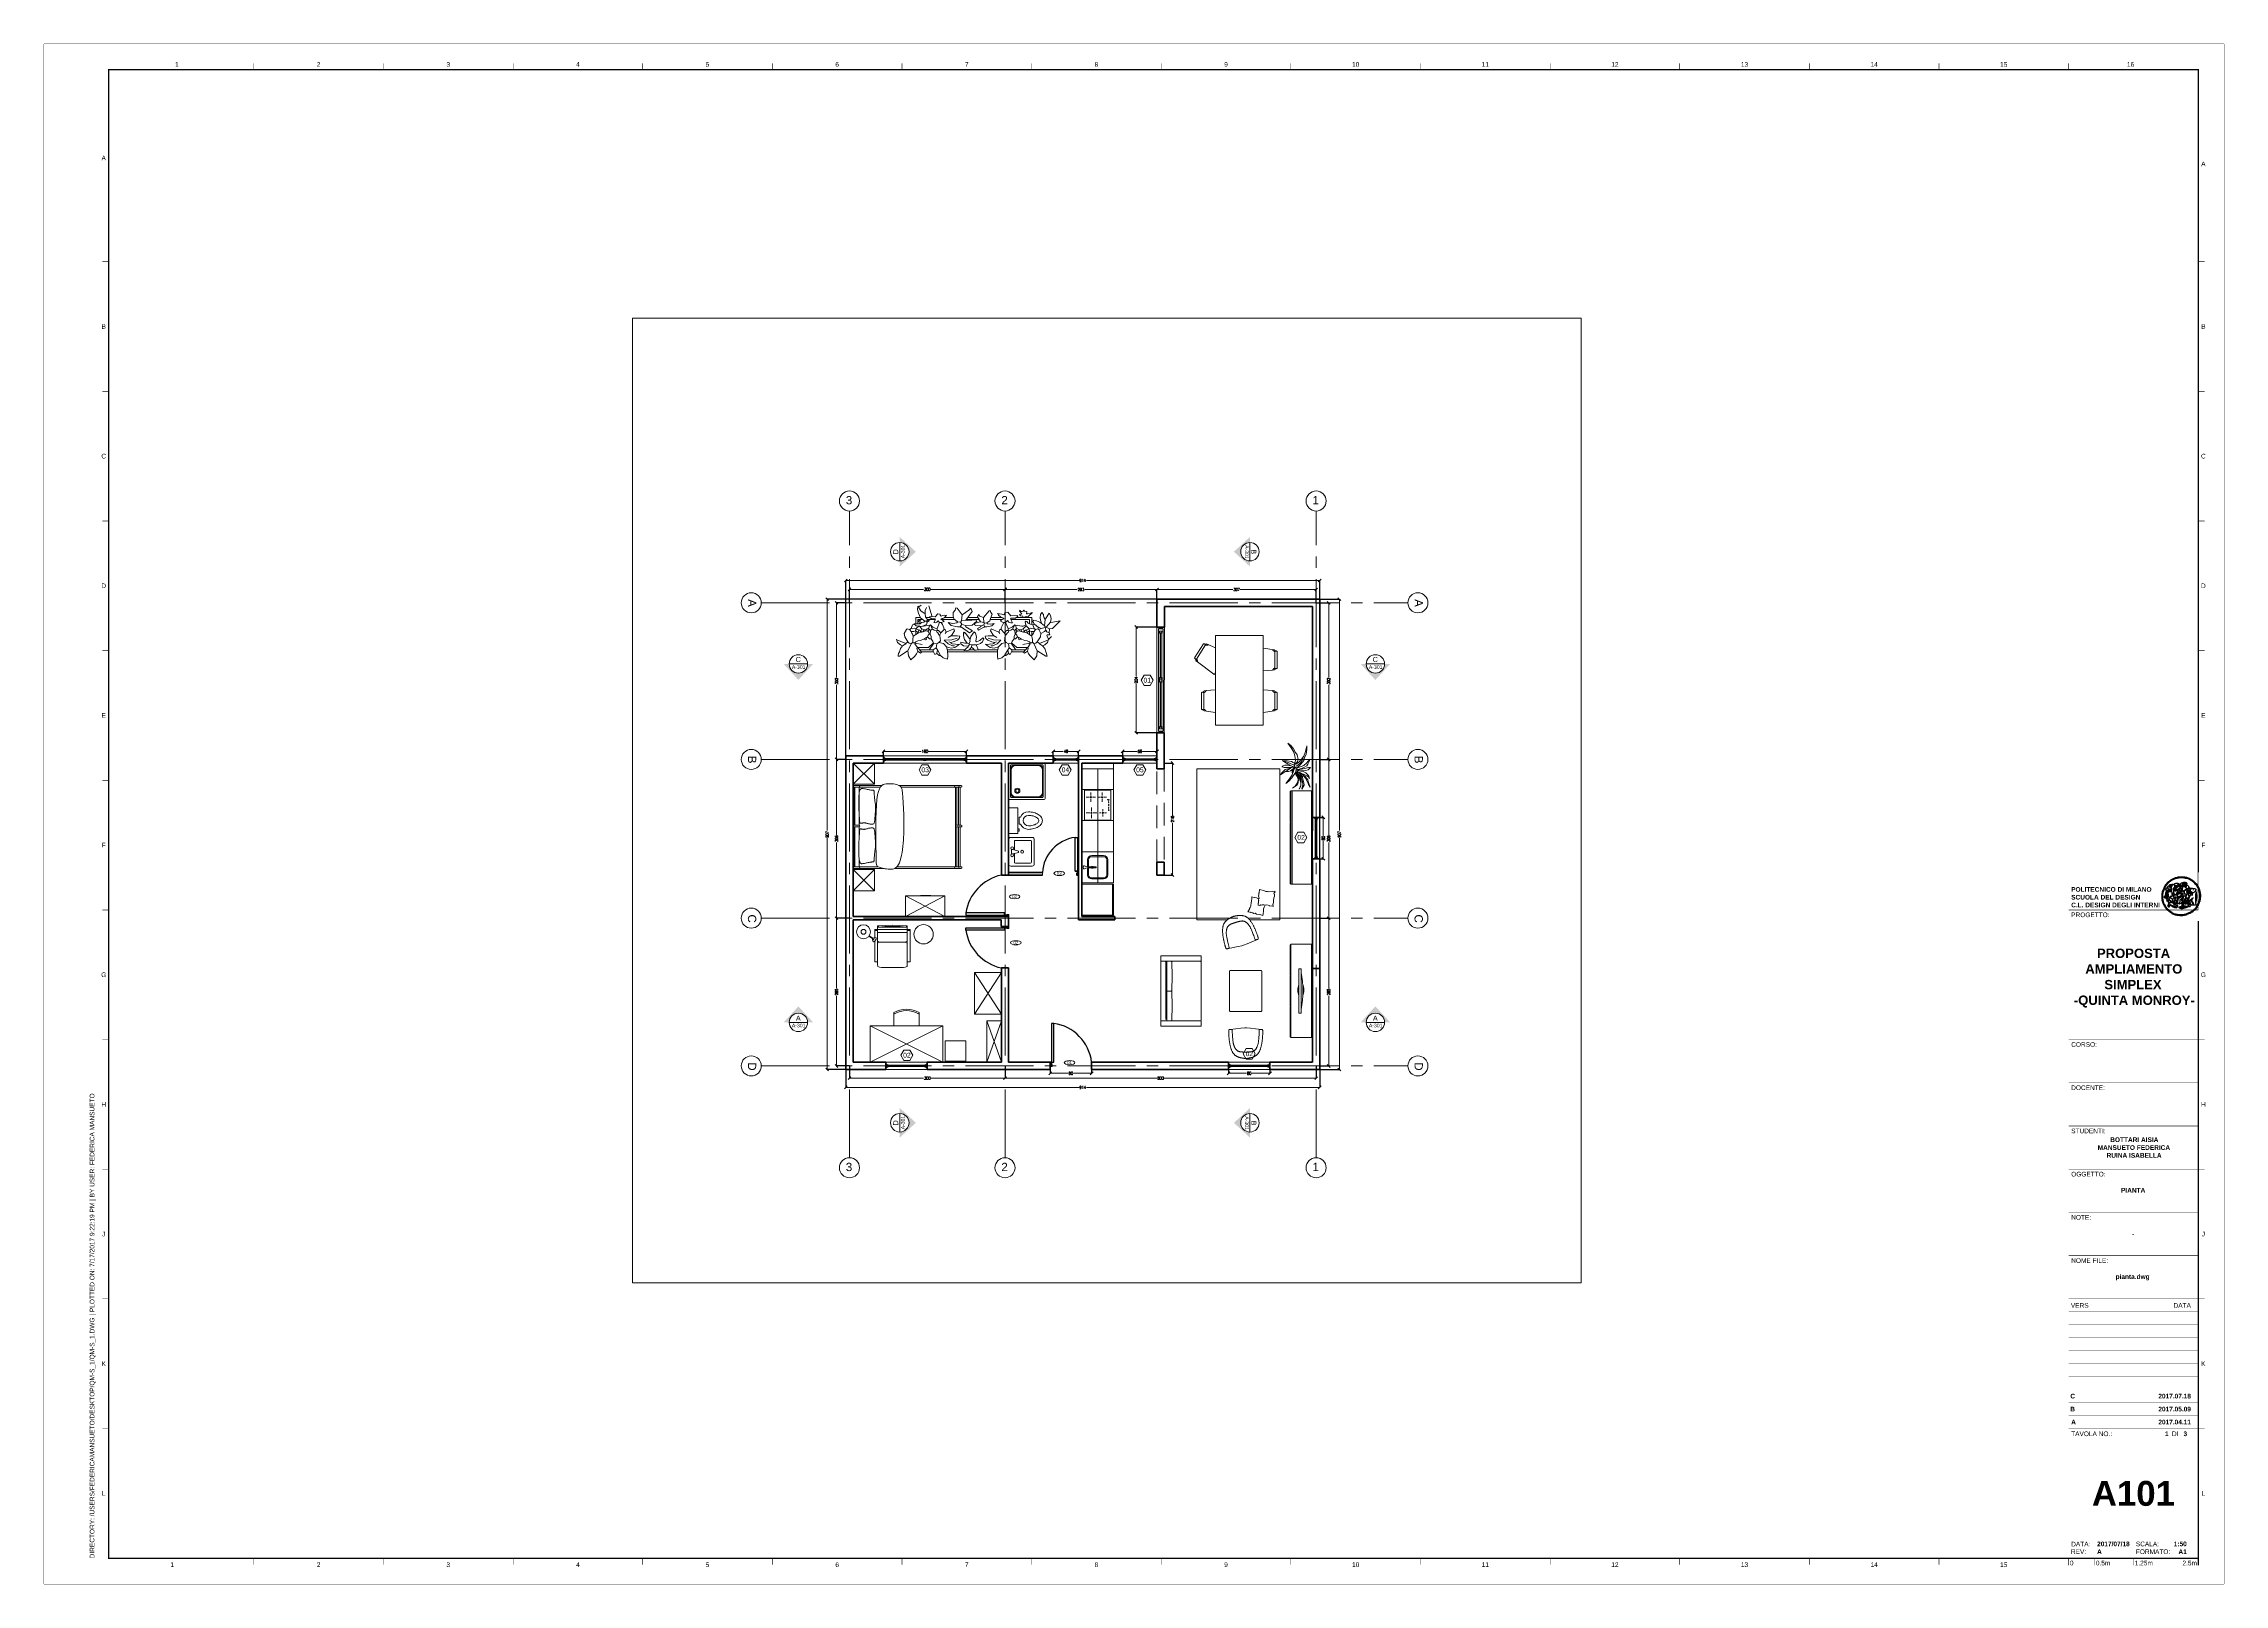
# Paper-space layout 'A101' of a CAD drawing. Header units: centimetres, sheet in millimetres. Extents: x 0 to 841, y 0 to 594.
# The model-space entities are those that its viewports show. They can reach past a viewport. Long polylines and large blocks are cut down to what shows.
import ezdxf
from ezdxf.enums import TextEntityAlignment as Align

# ---------------------------------------------------------------- set-up
doc = ezdxf.new("R2010")
doc.units = ezdxf.units.CM
doc.set_wipeout_variables(frame=1)
for name, pattern in [('CENTERX2', [4, 2.5, -0.5, 0.5, -0.5]), ('CENTRO2', [1.125, 0.75, -0.125, 0.125, -0.125]), ('HIDDEN', [0.375, 0.25, -0.125])]:
    doc.linetypes.add(name, pattern=pattern)
for name, color, linetype, lineweight in [('A-FURN', 8, 'Continuous', 18), ('A-FURN_Num_Penna__251', 251, 'Continuous', 18), ('A-FURN_Num_Penna__8_Num_Penna__8_Num_Penna__8_Num_Penna__8_Num_Penna__8_Num_Penna__8_Num_Penna__8_Num_Penna__8_Num_Penna__8_Num_Penna__8_Num_Penna__253', 253, 'Continuous', 18), ('A-GLAZ-FULL_Num_Penna__4_Num_Penna__4_Num_Penna__4_Num_Penna__4_Num_Penna__4_Num_Penna__4_Num_Penna__4_Num_Penna__4_Num_Penna__4_Num_Penna__4', 4, 'Continuous', 18), ('A-WALL-FULL', 7, 'Continuous', 35), ('AA - linee quote', 3, 'Continuous', 13), ('AA - linee quote_Num_Penna__1_Num_Penna__255_Num_Penna__255_Num_Penna__255_Num_Penna__255_Num_Penna__255_Num_Penna__255_Num_Penna__255_Num_Penna__6_Num_Penna__6', 6, 'Continuous', 18), ('AA - linee quote_Num_Penna__1_Num_Penna__255_Num_Penna__255_Num_Penna__255_Num_Penna__255_Num_Penna__255_Num_Penna__255_Num_Penna__255_Num_Penna__8_Num_Penna__8', 8, 'Continuous', 18), ('AA - montanti', 7, 'Continuous', 35), ('AA - pareti sezionate', 7, 'Continuous', 50), ('AA - pareti sezionate_Num_Penna__254_Num_Penna__254_Num_Penna__254_Num_Penna__254_Num_Penna__254_Num_Penna__254_Num_Penna__254_Num_Penna__254_Num_Penna__254_Num_Penna__254', 254, 'Continuous', 18), ('AA - serramenti e porte', 4, 'Continuous', 25), ('AA - struttura finestre', 6, 'Continuous', 25), ('AA- arredo', 8, 'Continuous', 18), ('J- montanti', 7, 'Continuous', 35), ('PIANTE_Num_Penna__252_Num_Penna__252_Num_Penna__252', 252, 'Continuous', 18), ('SEZIONE ARREDO', 8, 'Continuous', 25)]:
    doc.layers.add(name, color=color, linetype=linetype, lineweight=lineweight)
doc.layers.add('A-WALL-FULL_Num_Penna__7_Num_Penna__7_Num_Penna__7_Num_Penna__7_Num_Penna__7_Num_Penna__7_Num_Penna__7_Num_Penna__7_Num_Penna__10_Num_Penna__11_Num_Penna__13', color=7, linetype='Continuous', lineweight=18, true_color=0x636466)
for name, color, linetype in [('G-ANNO-LOGO', 3, 'Continuous'), ('G-ANNO-TEXT', 3, 'Continuous'), ('G-ANNO-TTLB', 3, 'Continuous'), ('Layer1', 7, 'Continuous')]:
    doc.layers.add(name, color=color, linetype=linetype)
doc.layers.add('G-ANNO-NPLT', color=210, linetype='Continuous', plot=False)
doc.styles.add('ARCH', font='txt')
doc.styles.add('ARIAL', font='Arial.ttf')
doc.styles.add('ARIAL-BOLD', font='Arial Bold.ttf')
doc.styles.add('E-ARIAL', font='Arial.ttf')
doc.styles.add('E-ROMANS', font='romans.shx', dxfattribs={"width": 0.8})
doc.dimstyles.new('E-0050_TICK_12', dxfattribs={"dimscale": 0.001, "dimtxt": 1100, "dimasz": 1100, "dimexe": 30, "dimexo": 20, "dimgap": 30, "dimtad": 0, "dimdec": 0, "dimzin": 0, "dimdsep": 46, "dimtxsty": 'E-ROMANS', "dimblk": 'OBLIQUE', "dimblk1": 'OBLIQUE', "dimblk2": 'OBLIQUE', "dimcen": 30, "dimclrd": 256, "dimclre": 256, "dimclrt": 256, "dimadec": 0, "dimazin": 0, "dimtfac": 1, "dimtdec": 0, "dimtmove": 1, "dimatfit": 3, "dimldrblk": 'OPEN90', "dimfxl": 1, "dimtfill": 1, "dimtolj": 1, "dimtzin": 0, "dimlwd": -1, "dimarcsym": 0})

# ---------------------------------------------------------------- blocks, each defined once
blk = doc.blocks.new('A1_GRID_LAYOUT')
at = {"layer": 'G-ANNO-NPLT', "const_width": 0.18}
for points in [[(841, 594), (0, 594)], [(0, 0), (0, 594)], [(841, 0), (841, 594)], [(841, 0), (0, 0)]]:
    blk.add_lwpolyline(points, dxfattribs=at)
at = {"layer": 'G-ANNO-TTLB', "const_width": 0.5, "flags": 128}
blk.add_lwpolyline([(25, 584), (25, 10), (831, 10), (831, 584)], close=True, dxfattribs=at)
at = {"layer": 'G-ANNO-TTLB', "const_width": 0.18, "flags": 128}
for points in [[(81, 586.5), (81, 584)], [(131, 586.5), (131, 584)], [(181, 586.5), (181, 584)], [(231, 586.5), (231, 584)], [(281, 586.5), (281, 584)], [(331, 586.5), (331, 584)], [(381, 586.5), (381, 584)], [(431, 586.5), (431, 584)], [(481, 586.5), (481, 584)], [(531, 586.5), (531, 584)], [(581, 586.5), (581, 584)], [(631, 586.5), (631, 584)], [(681, 586.5), (681, 584)], [(731, 586.5), (731, 584)], [(781, 586.5), (781, 584)], [(0, 578.5), (0, 576)], [(25, 510), (22.5, 510)], [(833.5, 510), (831, 510)], [(25, 460), (22.5, 460)], [(833.5, 460), (831, 460)], [(25, 410), (22.5, 410)], [(833.5, 410), (831, 410)], [(25, 360), (22.5, 360)], [(833.5, 360), (831, 360)], [(25, 310), (22.5, 310)], [(833.5, 310), (831, 310)], [(25, 260), (22.5, 260)], [(833.5, 260), (831, 260)], [(25, 210), (22.5, 210)], [(833.5, 210), (831, 210)], [(25, 160), (22.5, 160)], [(833.5, 160), (831, 160)], [(25, 110), (22.5, 110)], [(833.5, 110), (831, 110)], [(833.5, 110), (831, 110)], [(25, 60), (22.5, 60)], [(833.5, 60), (831, 60)], [(833.5, 60), (831, 60)], [(81, 10), (81, 7.5)], [(131, 10), (131, 7.5)], [(181, 10), (181, 7.5)], [(231, 10), (231, 7.5)], [(281, 10), (281, 7.5)], [(331, 10), (331, 7.5)], [(381, 10), (381, 7.5)], [(431, 10), (431, 7.5)], [(481, 10), (481, 7.5)], [(531, 10), (531, 7.5)], [(581, 10), (581, 7.5)], [(631, 10), (631, 7.5)], [(681, 10), (681, 7.5)], [(731, 10), (731, 7.5)], [(781, 10), (781, 7.5)]]:
    blk.add_lwpolyline(points, dxfattribs=at)
at = {"layer": 'G-ANNO-TTLB', "const_width": 0.18}
blk.add_lwpolyline([(716.5, 10), (776.5, 10)], dxfattribs=at)
at = {"layer": 'G-ANNO-TEXT', "style": 'ARIAL'}
for s, p in [('1', (51.35, 586.07)), ('2', (106, 586.07)), ('3', (156, 586.07)), ('4', (206, 586.07)), ('5', (256, 586.07)), ('6', (306, 586.07)), ('7', (356, 586.07)), ('8', (406, 586.07)), ('9', (456, 586.07)), ('10', (506, 586.07)), ('11', (556, 586.07)), ('12', (606, 586.07)), ('13', (656, 586.07)), ('14', (706, 586.07)), ('15', (756, 586.07)), ('16', (804.89, 586.07)), ('A', (23.09, 549.98)), ('A', (832.98, 547.71)), ('B', (23.09, 485)), ('B', (832.98, 485)), ('C', (23.09, 435)), ('C', (832.98, 435)), ('D', (23.09, 385)), ('D', (832.98, 385)), ('E', (23.09, 335)), ('E', (832.98, 335)), ('F', (23.09, 285)), ('F', (832.98, 285)), ('G', (23.09, 235)), ('G', (832.98, 235)), ('H', (23.09, 185)), ('H', (832.98, 185)), ('J', (23.09, 135)), ('J', (832.98, 135)), ('K', (23.09, 85)), ('K', (832.98, 85)), ('L', (23.09, 35)), ('L', (832.98, 35)), ('2', (106, 7.51)), ('3', (156, 7.51)), ('6', (306, 7.51)), ('8', (406, 7.51)), ('9', (456, 7.51)), ('10', (506, 7.51)), ('12', (606, 7.51)), ('13', (656, 7.51)), ('1', (49.49, 7.51)), ('4', (206, 7.51)), ('5', (256, 7.51)), ('7', (356, 7.51)), ('11', (556, 7.51)), ('14', (706, 7.51)), ('15', (756, 7.51))]:
    blk.add_text(s, height=1.8, dxfattribs=at).set_placement(p, align=Align.MIDDLE_CENTER)
at = {"layer": 'G-ANNO-TEXT', "insert": (17.7, 9.95), "char_height": 1.8, "attachment_point": 1, "rotation": 90, "style": 'ARIAL'}
blk.add_mtext_dynamic_manual_height_columns('DIRECTORY: /USERS/FEDERICAMANSUETO/DESKTOP/QM-S_1/QM-S_1.DWG | PLOTTED ON: 7/17/2017 9:22:19 PM | BY USER: FEDERICA MANSUETO', width=412.209, gutter_width=9, heights=[0], dxfattribs=at)
blk = doc.blocks.new('logoPolimi')
for p, q in [((-2.37, 0.12), (-2.16, 0.11)), ((-2.37, 0.01), (-2.16, 0.01)), ((-2.36, 0.23), (-2.15, 0.21)), ((-2.35, 0.34), (-2.14, 0.31)), ((-2.33, 0.45), (-2.12, 0.41)), ((-2.3, 0.55), (-2.1, 0.51)), ((-2.28, 0.66), (-2.07, 0.6)), ((-2.24, 0.77), (-2.04, 0.7)), ((-2.2, 0.87), (-2.01, 0.79)), ((-2.16, 0.97), (-1.97, 0.89)), ((-2.11, 1.07), (-1.93, 0.98)), ((-2.06, 1.17), (-1.88, 1.07)), ((-2.01, 1.26), (-1.83, 1.15)), ((-1.94, 1.36), (-1.77, 1.24)), ((-1.88, 1.45), (-1.71, 1.32)), ((-1.84, 0.03), (-1.82, 0.35)), ((-1.81, 1.53), (-1.65, 1.4)), ((-1.74, 1.61), (-1.58, 1.47)), ((-1.73, 0.59), (-1.73, 0.59)), ((-1.73, 0.59), (-1.73, 0.59)), ((-1.66, 1.69), (-1.51, 1.54)), ((-1.65, 0.57), (-1.65, 0.57)), ((-1.59, 1.12), (-1.59, 1.12)), ((-1.58, 1.77), (-1.44, 1.61)), ((-1.51, 0.55), (-1.51, 0.55)), ((-1.51, 0.55), (-1.51, 0.55)), ((-1.49, 1.84), (-1.36, 1.68)), ((-1.41, 1.91), (-1.28, 1.74)), ((-1.32, 1.97), (-1.2, 1.8)), ((-1.31, 0.79), (-1.21, 0.75)), ((-1.21, 0.75), (-1.31, 0.79)), ((-1.21, 0.75), (-1.31, 0.79)), ((-1.22, 2.03), (-1.11, 1.85)), ((-1.21, 0.75), (-1.21, 0.75)), ((-1.21, 0.75), (-1.21, 0.75)), ((-1.19, 0.76), (-1.19, 0.76)), ((-1.19, 0.76), (-1.19, 0.76)), ((-1.17, 0.99), (-1.18, 0.99)), ((-1.18, 0.99), (-1.17, 0.99)), ((-1.16, 0.57), (-1.16, 0.57)), ((-1.16, 0.57), (-1.16, 0.57)), ((-1.13, 2.09), (-1.03, 1.9)), ((-1.1, 0.01), (-0.99, 0.06)), ((-0.99, 0.06), (-1.1, 0.01)), ((-0.99, 0.06), (-1.1, 0.01)), ((-1.03, 2.14), (-0.94, 1.95)), ((-0.99, 0.06), (-0.99, 0.06)), ((-0.99, 0.06), (-0.99, 0.06)), ((-0.97, 0.79), (-0.98, 0.79)), ((-0.89, 0.84), (-0.97, 0.79)), ((-0.97, 0.79), (-0.89, 0.84)), ((-0.96, 1.41), (-0.96, 1.41)), ((-0.96, 1.41), (-0.96, 1.41)), ((-0.93, 2.18), (-0.84, 1.99)), ((-0.89, 0.84), (-0.82, 0.87)), ((-0.82, 0.87), (-0.89, 0.84)), ((-0.89, 0.84), (-0.82, 0.87)), ((-0.88, 0.83), (-0.89, 0.84)), ((-0.85, 1.39), (-0.85, 1.39)), ((-0.85, 1.39), (-0.85, 1.39)), ((-0.84, 0.14), (-0.84, 0.14)), ((-0.83, 2.22), (-0.75, 2.03)), ((-0.77, 1.08), (-0.78, 1.08)), ((-0.78, 1.08), (-0.77, 1.08)), ((-0.61, 1.12), (-0.77, 1.08)), ((-0.77, 1.08), (-0.61, 1.12)), ((-0.77, 1.08), (-0.61, 1.12)), ((-0.75, 1.3), (-0.76, 1.29)), ((-0.76, 1.29), (-0.75, 1.3)), ((-0.72, 2.26), (-0.66, 2.06)), ((-0.65, 0.99), (-0.7, 0.96)), ((-0.69, 0.18), (-0.68, 0.18)), ((-0.66, 0.93), (-0.66, 0.93)), ((-0.66, 0.93), (-0.64, 0.93)), ((-0.66, 0.93), (-0.66, 0.93)), ((-0.66, 0.93), (-0.66, 0.93)), ((-0.63, 1.01), (-0.63, 1.01)), ((-0.63, 1.01), (-0.62, 1.01)), ((-0.63, 0.66), (-0.63, 0.66)), ((-0.61, 2.29), (-0.56, 2.09)), ((-0.6, 1.12), (-0.61, 1.12)), ((-0.61, 1.12), (-0.6, 1.12)), ((-0.61, 1.12), (-0.6, 1.12)), ((-0.61, 0.86), (-0.57, 0.85)), ((-0.57, 0.85), (-0.61, 0.86)), ((-0.61, 0.86), (-0.57, 0.85)), ((-0.53, 1.08), (-0.6, 1.12)), ((-0.6, 1.12), (-0.6, 1.11)), ((-0.6, 1.12), (-0.53, 1.08)), ((-0.57, 0.8), (-0.59, 0.8)), ((-0.57, 0.85), (-0.53, 0.84)), ((-0.57, 0.85), (-0.57, 0.85)), ((-0.57, 0.85), (-0.57, 0.85)), ((-0.57, 0.85), (-0.53, 0.84)), ((-0.56, 0.29), (-0.49, 0.48)), ((-0.56, 0.14), (-0.56, 0.29)), ((-0.5, 0.11), (-0.56, 0.14)), ((-0.53, 0.84), (-0.51, 0.84)), ((-0.53, 0.84), (-0.51, 0.84)), ((-0.53, 0.84), (-0.53, 0.84)), ((-0.51, 2.32), (-0.46, 2.11)), ((-0.51, 0.11), (-0.51, 0.11)), ((-0.51, 0.11), (-0.51, 0.11)), ((-0.34, 0.33), (-0.5, 0.11)), ((-0.49, 0.48), (-0.41, 0.55)), ((-0.42, 0.8), (-0.47, 0.79)), ((-0.42, 0.8), (-0.47, 0.79)), ((-0.47, 0.79), (-0.45, 0.76)), ((-0.47, 0.79), (-0.45, 0.76)), ((-0.45, 1.14), (-0.42, 1.11)), ((-0.42, 1.26), (-0.36, 1.22)), ((-0.41, 0.55), (-0.34, 0.49)), ((-0.4, 2.34), (-0.36, 2.13)), ((-0.4, 1.37), (-0.38, 1.38)), ((-0.39, 1.37), (-0.4, 1.37)), ((-0.35, 1.33), (-0.4, 1.37)), ((-0.39, 1.24), (-0.4, 1.23)), ((-0.38, 1.14), (-0.38, 1.14)), ((-0.34, 0.49), (-0.09, 0.48)), ((-0.16, 0.32), (-0.34, 0.33)), ((-0.14, 0.32), (-0.31, 0.34)), ((-0.29, 2.35), (-0.26, 2.14)), ((-0.28, 1.3), (-0.29, 1.3)), ((-0.28, 1.3), (-0.28, 1.3)), ((-0.18, 2.36), (-0.16, 2.15)), ((-0.16, 1.24), (-0.16, 1.25)), ((-0.16, 1.25), (-0.16, 1.25)), ((-0.16, 0.49), (-0.14, 0.64)), ((-0.06, 0.27), (-0.16, 0.32)), ((-0.1, 0.88), (-0.09, 0.87)), ((-0.08, 1.37), (-0.08, 1.38)), ((-0.08, 1.23), (-0.05, 1.21)), ((-0.05, 1.21), (-0.08, 1.23)), ((-0.08, 1.23), (-0.05, 1.21)), ((-0.07, 2.37), (-0.06, 2.16)), ((-0.03, 0.26), (-0.06, 0.27)), ((-0.05, 1.21), (-0.04, 1.21)), ((-0.04, 1.21), (-0.05, 1.21)), ((-0.04, 1.21), (-0.04, 1.21)), ((-0.04, 1.21), (-0.04, 1.21)), ((-0.04, 0.48), (-0.03, 0.26)), ((0.03, 1.15), (0.03, 1.15)), ((0.03, 0.66), (0.03, 0.67)), ((0.04, 2.37), (0.04, 2.16)), ((0.07, 0.58), (0.07, 0.57)), ((0.1, 1.18), (0.1, 1.18)), ((0.1, 0.84), (0.1, 0.84)), ((0.13, 1.32), (0.17, 1.19)), ((0.15, 2.36), (0.14, 2.16)), ((0.14, 0.71), (0.34, 0.65)), ((0.31, 0.56), (0.17, 0.63)), ((0.26, 2.36), (0.24, 2.15)), ((0.27, 1.61), (0.27, 1.61)), ((0.27, 1.61), (0.27, 1.61)), ((0.27, 1.61), (0.27, 1.61)), ((0.29, 1.29), (0.29, 1.29)), ((0.29, 1.29), (0.29, 1.29)), ((0.29, 1.29), (0.29, 1.29)), ((0.29, 1.29), (0.29, 1.29)), ((0.33, 0.49), (0.34, 0.49)), ((0.33, 0.03), (0.35, 0.03)), ((0.33, 0.03), (0.35, 0.03)), ((0.37, 2.34), (0.34, 2.13)), ((0.34, 0.65), (0.34, 0.64)), ((0.35, 0.03), (0.57, 0.06)), ((0.35, 0.03), (0.57, 0.06)), ((0.35, 0.03), (0.35, 0.03)), ((0.35, 0.03), (0.35, 0.03)), ((0.38, 1.36), (0.37, 1.35)), ((0.38, 0.34), (0.37, 0.34)), ((0.38, 0.34), (0.38, 0.34)), ((0.43, 0.67), (0.39, 0.64)), ((0.48, 2.32), (0.44, 2.12)), ((0.49, 1.05), (0.51, 1.13)), ((0.51, 1.13), (0.49, 1.05)), ((0.49, 1.05), (0.51, 1.13)), ((0.51, 1.31), (0.5, 1.29)), ((0.51, 1.13), (0.52, 1.23)), ((0.52, 1.23), (0.51, 1.23)), ((0.51, 1.23), (0.52, 1.23)), ((0.52, 1.23), (0.51, 1.13)), ((0.51, 1.13), (0.52, 1.23)), ((0.52, 1.24), (0.6, 1.37)), ((0.52, 1.23), (0.6, 1.36)), ((0.6, 1.36), (0.52, 1.23)), ((0.52, 1.23), (0.52, 1.23)), ((0.52, 1.23), (0.52, 1.24)), ((0.52, 1.23), (0.52, 1.23)), ((0.55, 1.07), (0.53, 1.06)), ((0.53, 1.04), (0.53, 1.06)), ((0.53, 1.05), (0.53, 1.04)), ((0.59, 2.3), (0.54, 2.09)), ((0.54, 0.3), (0.63, 0.32)), ((0.54, -0.08), (0.61, 0.06)), ((0.61, 0.06), (0.54, -0.08)), ((0.54, -0.08), (0.61, 0.06)), ((0.56, 0.19), (0.59, 0.21)), ((0.57, 1.07), (0.57, 1.07)), ((0.57, 1.07), (0.57, 1.07)), ((0.57, 1.07), (0.57, 1.07)), ((0.57, 1.07), (0.57, 1.07)), ((0.57, 1.07), (0.57, 1.07)), ((0.57, 1.07), (0.57, 1.07)), ((0.57, 1.07), (0.57, 1.07)), ((0.58, 0.3), (0.59, 0.29)), ((0.59, 0.78), (0.59, 0.79)), ((0.59, 0.79), (0.59, 0.79)), ((0.59, 0.79), (0.59, 0.79)), ((0.59, 0.79), (0.59, 0.78)), ((0.61, 0.06), (0.6, 0.07)), ((0.6, 0.07), (0.61, 0.06)), ((0.61, 0.06), (0.61, 0.07)), ((0.62, 0.21), (0.65, 0.22)), ((0.69, 2.27), (0.63, 2.07)), ((0.64, 1.37), (0.65, 1.37)), ((0.69, 0.86), (0.68, 0.86)), ((0.68, 0.86), (0.69, 0.86)), ((0.68, 0.76), (0.68, 0.76)), ((0.8, 2.23), (0.73, 2.03)), ((0.76, 0.26), (0.76, 0.26)), ((0.9, 2.19), (0.82, 2)), ((0.82, 0.35), (0.84, 0.36)), ((0.82, 0.35), (0.82, 0.35)), ((0.84, 0.36), (0.84, 0.37)), ((0.85, 0.34), (1.05, 0.35)), ((1, 2.15), (0.91, 1.96)), ((0.93, 1.05), (0.93, 1.05)), ((0.93, 1.05), (0.93, 1.05)), ((0.93, 1.05), (0.93, 1.04)), ((0.93, 1.05), (0.93, 1.05)), ((0.97, 0.66), (0.96, 0.66)), ((1.01, 0.97), (0.98, 0.96)), ((1.1, 2.1), (1, 1.91)), ((1.2, 2.04), (1.09, 1.86)), ((1.17, 0.96), (1.17, 0.95)), ((1.17, 0.95), (1.17, 0.95)), ((1.29, 1.99), (1.18, 1.81)), ((1.38, 1.92), (1.26, 1.75)), ((1.34, 0.37), (1.26, 0.04)), ((1.27, 0.37), (1.27, 0.38)), ((1.28, 0.95), (1.28, 0.95)), ((1.47, 1.86), (1.34, 1.69)), ((1.37, 0.73), (1.46, 0.81)), ((1.41, 0.4), (1.41, 0.41)), ((1.56, 1.79), (1.42, 1.63)), ((1.64, 1.71), (1.49, 1.56)), ((1.49, 0.9), (1.57, 0.92)), ((1.72, 1.63), (1.56, 1.49)), ((1.67, 0.6), (1.57, 0.53)), ((1.79, 1.55), (1.63, 1.41)), ((1.86, 1.47), (1.7, 1.34)), ((1.93, 1.38), (1.76, 1.26)), ((1.99, 1.29), (1.81, 1.17)), ((2.05, 1.19), (1.87, 1.09)), ((2.1, 1.1), (1.92, 1)), ((2.15, 1), (1.96, 0.91)), ((2.19, 0.9), (2, 0.82)), ((2.23, 0.79), (2.04, 0.72)), ((2.27, 0.69), (2.07, 0.63)), ((2.3, 0.58), (2.09, 0.53)), ((2.32, 0.47), (2.12, 0.43)), ((2.34, 0.37), (2.13, 0.33)), ((2.36, 0.26), (2.15, 0.23)), ((2.37, 0.15), (2.16, 0.13)), ((2.37, 0.04), (2.16, 0.03)), ((-2.37, -0.1), (-2.16, -0.09)), ((-2.36, -0.21), (-2.15, -0.19)), ((-2.35, -0.32), (-2.14, -0.29)), ((-2.33, -0.43), (-2.12, -0.39)), ((-2.31, -0.54), (-2.1, -0.49)), ((-2.28, -0.65), (-2.08, -0.59)), ((-2.25, -0.75), (-2.05, -0.69)), ((-2.21, -0.86), (-2.02, -0.78)), ((-2.17, -0.96), (-1.98, -0.87)), ((-2.12, -1.06), (-1.93, -0.96)), ((-2.07, -1.16), (-1.89, -1.05)), ((-2.04, -0.15), (-1.97, -0.2)), ((-2.01, -1.25), (-1.84, -1.14)), ((-1.95, -1.34), (-1.78, -1.22)), ((-1.89, -1.43), (-1.72, -1.31)), ((-1.82, -1.52), (-1.66, -1.38)), ((-1.75, -1.6), (-1.59, -1.46)), ((-1.67, -1.68), (-1.52, -1.53)), ((-1.58, -0.12), (-1.6, -0.18)), ((-1.6, -0.18), (-1.58, -0.28)), ((-1.57, -0.54), (-1.59, -0.54)), ((-1.59, -0.54), (-1.59, -0.54)), ((-1.59, -1.76), (-1.45, -1.6)), ((-1.56, -0.32), (-1.56, -0.31)), ((-1.56, -0.31), (-1.56, -0.31)), ((-1.53, -0.65), (-1.53, -0.65)), ((-1.53, -0.65), (-1.53, -0.65)), ((-1.51, -1.83), (-1.37, -1.67)), ((-1.48, -0.86), (-1.48, -0.85)), ((-1.42, -0.37), (-1.42, -0.37)), ((-1.42, -1.9), (-1.29, -1.73)), ((-1.38, -0.46), (-1.38, -0.46)), ((-1.33, -1.96), (-1.21, -1.79)), ((-1.31, -0.24), (-1.31, -0.23)), ((-1.31, -0.23), (-1.31, -0.24)), ((-1.24, -2.02), (-1.13, -1.84)), ((-1.23, -0.19), (-1.23, -0.19)), ((-1.23, -0.19), (-1.23, -0.19)), ((-1.23, -0.19), (-1.23, -0.19)), ((-1.23, -0.19), (-1.23, -0.19)), ((-1.14, -2.08), (-1.04, -1.89)), ((-1.04, -2.13), (-0.95, -1.94)), ((-1.01, -0.39), (-1.02, -0.39)), ((-1.02, -0.39), (-1.01, -0.39)), ((-1.02, -0.7), (-1.02, -0.7)), ((-1.02, -0.7), (-1.02, -0.7)), ((-1.02, -0.7), (-1.02, -0.7)), ((-0.94, -2.18), (-0.86, -1.98)), ((-0.84, -2.22), (-0.77, -2.02)), ((-0.79, -0.51), (-0.83, -0.58)), ((-0.83, -0.58), (-0.79, -0.51)), ((-0.83, -0.58), (-0.79, -0.51)), ((-0.78, -1.05), (-0.83, -0.94)), ((-0.83, -0.94), (-0.78, -1.05)), ((-0.83, -0.94), (-0.83, -0.94)), ((-0.83, -0.94), (-0.78, -1.05)), ((-0.82, -1.23), (-0.82, -1.23)), ((-0.82, -1.23), (-0.77, -1.23)), ((-0.77, -1.23), (-0.82, -1.23)), ((-0.82, -1.23), (-0.82, -1.23)), ((-0.77, -1.23), (-0.82, -1.23)), ((-0.75, -0.96), (-0.8, -0.89)), ((-0.8, -0.89), (-0.79, -0.92)), ((-0.79, -0.92), (-0.8, -0.89)), ((-0.8, -0.89), (-0.75, -0.96)), ((-0.79, -0.92), (-0.8, -0.89)), ((-0.8, -0.89), (-0.8, -0.89)), ((-0.8, -0.89), (-0.75, -0.96)), ((-0.79, -0.92), (-0.78, -0.95)), ((-0.78, -0.95), (-0.79, -0.92)), ((-0.78, -0.95), (-0.79, -0.92)), ((-0.77, -0.49), (-0.78, -0.48)), ((-0.78, -0.48), (-0.77, -0.49)), ((-0.78, -0.95), (-0.76, -1)), ((-0.76, -1), (-0.78, -0.95)), ((-0.76, -1), (-0.78, -0.95)), ((-0.71, -0.89), (-0.75, -0.87)), ((-0.75, -0.87), (-0.71, -0.89)), ((-0.75, -0.87), (-0.71, -0.89)), ((-0.72, -1.01), (-0.75, -0.96)), ((-0.75, -0.96), (-0.72, -1.01)), ((-0.75, -0.96), (-0.72, -1.01)), ((-0.74, -2.25), (-0.67, -2.05)), ((-0.64, -0.93), (-0.71, -0.89)), ((-0.71, -0.89), (-0.64, -0.93)), ((-0.71, -0.89), (-0.64, -0.93)), ((-0.66, -0.53), (-0.66, -0.53)), ((-0.66, -0.53), (-0.66, -0.53)), ((-0.66, -0.53), (-0.66, -0.53)), ((-0.63, -2.29), (-0.57, -2.08)), ((-0.52, -2.31), (-0.48, -2.11)), ((-0.39, -0.81), (-0.51, -0.69)), ((-0.51, -1.04), (-0.5, -1.04)), ((-0.48, -0.42), (-0.48, -0.42)), ((-0.48, -0.42), (-0.48, -0.42)), ((-0.48, -0.42), (-0.48, -0.42)), ((-0.42, -2.33), (-0.38, -2.13)), ((-0.41, -0.51), (-0.41, -0.51)), ((-0.38, -0.05), (-0.39, -0.12)), ((-0.39, -0.12), (-0.37, -0.1)), ((-0.35, -0.14), (-0.37, -0.08)), ((-0.37, -0.09), (-0.37, -0.09)), ((-0.33, -0.12), (-0.35, -0.14)), ((-0.32, -0.14), (-0.35, -0.14)), ((-0.35, -0.18), (-0.34, -0.22)), ((-0.34, -0.08), (-0.29, -0.16)), ((-0.34, -0.22), (-0.34, -0.22)), ((-0.27, -0.17), (-0.32, -0.14)), ((-0.31, -2.35), (-0.28, -2.14)), ((-0.25, -0.91), (-0.26, -0.9)), ((-0.26, -1.29), (0.1, -1.2)), ((0.1, -1.2), (-0.26, -1.29)), ((0.08, -1.4), (-0.26, -1.29)), ((-0.26, -1.29), (0.08, -1.4)), ((-0.26, -1.38), (-0.26, -1.29)), ((-0.26, -1.29), (-0.26, -1.29)), ((-0.26, -1.29), (-0.26, -1.38)), ((-0.26, -1.29), (0.08, -1.4)), ((-0.26, -1.29), (-0.26, -1.29)), ((0.08, -1.49), (-0.26, -1.38)), ((-0.26, -1.38), (0.09, -1.49)), ((-0.2, -2.36), (-0.18, -2.15)), ((-0.14, -0.15), (-0.16, -0.13)), ((-0.11, -0.04), (-0.12, -0.05)), ((-0.09, -2.37), (-0.08, -2.16)), ((-0.04, -0.41), (-0.01, -0.44)), ((-0.01, -0.44), (-0.04, -0.41)), ((-0.04, -0.41), (-0.01, -0.44)), ((0.03, -2.37), (0.02, -2.16)), ((0.07, -0.84), (0.07, -0.84)), ((0.07, -0.84), (0.07, -0.84)), ((0.1, -1.2), (0.08, -1.32)), ((0.08, -1.32), (0.13, -1.2)), ((0.08, -1.4), (0.72, -1.22)), ((0.72, -1.22), (0.08, -1.4)), ((0.08, -1.4), (0.72, -1.22)), ((0.72, -1.31), (0.08, -1.49)), ((0.08, -1.44), (0.08, -1.4)), ((0.08, -1.4), (0.08, -1.44)), ((0.08, -1.4), (0.08, -1.49)), ((0.08, -1.49), (0.08, -1.44)), ((0.08, -1.44), (0.08, -1.44)), ((0.08, -1.44), (0.08, -1.45)), ((0.08, -1.45), (0.08, -1.46)), ((0.08, -1.46), (0.08, -1.49)), ((0.1, -1.01), (0.09, -0.86)), ((0.1, -1.01), (0.09, -0.86)), ((0.09, -1.49), (0.72, -1.31)), ((0.1, -1.2), (0.12, -1.04)), ((0.12, -1.04), (0.1, -1.2)), ((0.13, -1.2), (0.1, -1.2)), ((0.1, -1.2), (0.13, -1.2)), ((0.13, -1.2), (0.1, -1.2)), ((0.1, -1.2), (0.1, -1.2)), ((0.11, -0.44), (0.11, -0.44)), ((0.11, -0.44), (0.11, -0.44)), ((0.12, -0.21), (0.12, -0.21)), ((0.12, -0.21), (0.12, -0.21)), ((0.12, -0.21), (0.12, -0.21)), ((0.12, -0.21), (0.12, -0.21)), ((0.12, -0.21), (0.12, -0.21)), ((0.12, -0.21), (0.12, -0.21)), ((0.12, -0.21), (0.12, -0.21)), ((0.12, -0.21), (0.12, -0.21)), ((0.12, -0.21), (0.12, -0.21)), ((0.12, -0.21), (0.12, -0.21)), ((0.12, -0.21), (0.12, -0.21)), ((0.12, -0.21), (0.12, -0.21)), ((0.12, -0.21), (0.12, -0.21)), ((0.12, -0.56), (0.14, -0.53)), ((0.14, -0.53), (0.12, -0.56)), ((0.12, -0.56), (0.14, -0.53)), ((0.12, -1.04), (0.12, -1.04)), ((0.12, -1.04), (0.12, -1.04)), ((0.12, -1.04), (0.12, -1.04)), ((0.14, -2.37), (0.12, -2.16)), ((0.21, -0.99), (0.13, -1.2)), ((0.13, -1.2), (0.21, -0.99)), ((0.36, -1.14), (0.13, -1.2)), ((0.13, -1.2), (0.26, -1.17)), ((0.14, -0.53), (0.16, -0.49)), ((0.16, -0.49), (0.14, -0.53)), ((0.14, -0.53), (0.16, -0.49)), ((0.16, -0.49), (0.16, -0.49)), ((0.16, -0.49), (0.16, -0.49)), ((0.28, -1.19), (0.21, -0.99)), ((0.21, -0.99), (0.31, -1.27)), ((0.25, -2.36), (0.22, -2.15)), ((0.24, -0.17), (0.24, -0.16)), ((0.24, -0.16), (0.24, -0.17)), ((0.25, -0.84), (0.25, -0.88)), ((0.25, -0.88), (0.25, -0.84)), ((0.25, -0.88), (0.25, -0.84)), ((0.25, -0.88), (0.29, -1.17)), ((0.26, -0.88), (0.25, -0.88)), ((0.31, -1.27), (0.25, -0.88)), ((0.26, -1.17), (0.28, -1.16)), ((0.28, -1.16), (0.36, -1.14)), ((0.29, -1.17), (0.28, -1.19)), ((0.35, -2.34), (0.32, -2.14)), ((0.36, -1.14), (0.72, -1.22)), ((0.72, -1.22), (0.36, -1.14)), ((0.46, -2.32), (0.42, -2.12)), ((0.49, -0.31), (0.49, -0.31)), ((0.49, -0.31), (0.49, -0.31)), ((0.5, -0.27), (0.5, -0.27)), ((0.51, -0.27), (0.51, -0.27)), ((0.57, -2.3), (0.52, -2.1)), ((0.68, -2.27), (0.62, -2.07)), ((0.78, -2.24), (0.71, -2.04)), ((0.72, -0.81), (0.75, -0.89)), ((0.72, -1.22), (0.72, -1.31)), ((0.72, -1.31), (0.72, -1.22)), ((0.74, -0.23), (0.74, -0.23)), ((0.74, -0.23), (0.75, -0.24)), ((0.75, -0.23), (0.75, -0.23)), ((0.89, -2.2), (0.81, -2)), ((0.86, -0.25), (0.82, -0.34)), ((0.87, -0.22), (0.86, -0.23)), ((0.87, -0.22), (0.86, -0.25)), ((0.99, -2.15), (0.9, -1.96)), ((0.96, -0.58), (0.96, -0.57)), ((1.09, -2.11), (0.99, -1.92)), ((1.05, -1.05), (1.04, -1.05)), ((1.19, -2.05), (1.08, -1.87)), ((1.28, -2), (1.17, -1.82)), ((1.37, -1.93), (1.25, -1.76)), ((1.31, -0.27), (1.3, -0.26)), ((1.3, -0.26), (1.3, -0.26)), ((1.3, -0.26), (1.3, -0.26)), ((1.3, -0.26), (1.31, -0.27)), ((1.3, -0.26), (1.3, -0.26)), ((1.46, -1.87), (1.33, -1.7)), ((1.54, -1.8), (1.41, -1.64)), ((1.63, -1.72), (1.48, -1.57)), ((1.71, -1.65), (1.55, -1.5)), ((1.78, -1.57), (1.62, -1.43)), ((1.85, -1.48), (1.69, -1.35)), ((1.92, -1.39), (1.75, -1.27)), ((1.98, -1.3), (1.81, -1.19)), ((2.04, -1.21), (1.86, -1.1)), ((2.09, -1.11), (1.91, -1.01)), ((2.14, -1.01), (1.95, -0.92)), ((2.19, -0.91), (1.99, -0.83)), ((2.23, -0.81), (2.03, -0.74)), ((2.26, -0.7), (2.06, -0.64)), ((2.29, -0.6), (2.09, -0.55)), ((2.32, -0.49), (2.11, -0.45)), ((2.34, -0.38), (2.13, -0.35)), ((2.35, -0.27), (2.15, -0.25)), ((2.37, -0.08), (2.16, -0.07)), ((2.36, -0.16), (2.16, -0.15))]:
    blk.add_line(p, q)
for points in [[(-1.9, 0.12), (-1.94, 0.02), (-2.05, -0.09), (-2.05, -0.09)], [(-1.86, 0.38), (-1.86, 0.38), (-1.87, 0.19), (-1.9, 0.12)], [(-1.76, 0.6), (-1.76, 0.6), (-1.84, 0.57), (-1.86, 0.38)], [(-1.86, -0.04), (-1.84, 0.02), (-1.84, 0.03), (-1.84, 0.03)], [(-1.82, 0.78), (-1.83, 0.8), (-1.85, 0.86), (-1.83, 0.88)], [(-1.82, 0.78), (-1.83, 0.8), (-1.85, 0.86), (-1.83, 0.88)], [(-1.83, 0.88), (-1.81, 0.9), (-1.76, 0.96), (-1.76, 0.96)], [(-1.83, 0.88), (-1.81, 0.9), (-1.76, 0.96), (-1.76, 0.96)], [(-1.76, 0.6), (-1.83, 0.7), (-1.78, 0.74), (-1.78, 0.74)], [(-1.78, 0.74), (-1.79, 0.74), (-1.83, 0.7), (-1.76, 0.6)], [(-1.78, 0.74), (-1.8, 0.76), (-1.81, 0.78), (-1.82, 0.78)], [(-1.78, 0.74), (-1.8, 0.76), (-1.81, 0.78), (-1.82, 0.78)], [(-1.82, 0.35), (-1.81, 0.5), (-1.73, 0.59), (-1.73, 0.59)], [(-1.82, -0.19), (-1.73, -0.07), (-1.75, 0.14), (-1.75, 0.3)], [(-1.75, 0.33), (-1.75, 0.17), (-1.73, -0.05), (-1.8, -0.17)], [(-1.78, 0.74), (-1.75, 0.72), (-1.72, 0.69), (-1.68, 0.7)], [(-1.68, 0.7), (-1.72, 0.69), (-1.75, 0.72), (-1.78, 0.74)], [(-1.68, 0.7), (-1.72, 0.69), (-1.75, 0.72), (-1.78, 0.74)], [(-1.78, 0.74), (-1.78, 0.74), (-1.78, 0.74), (-1.78, 0.74)], [(-1.76, 0.96), (-1.68, 1.1), (-1.59, 1.12), (-1.59, 1.12)], [(-1.76, 0.96), (-1.68, 1.1), (-1.6, 1.12), (-1.6, 1.12)], [(-1.73, 0.59), (-1.74, 0.59), (-1.75, 0.6), (-1.76, 0.6)], [(-1.73, 0.59), (-1.74, 0.59), (-1.75, 0.6), (-1.76, 0.6)], [(-1.75, 0.3), (-1.76, 0.47), (-1.65, 0.57), (-1.65, 0.57)], [(-1.65, 0.57), (-1.65, 0.57), (-1.76, 0.5), (-1.75, 0.33)], [(-1.65, 0.57), (-1.68, 0.58), (-1.7, 0.58), (-1.73, 0.59)], [(-1.65, 0.57), (-1.68, 0.58), (-1.7, 0.58), (-1.73, 0.59)], [(-1.5, 0.71), (-1.53, 0.74), (-1.61, 0.71), (-1.68, 0.7)], [(-1.68, 0.7), (-1.61, 0.71), (-1.53, 0.73), (-1.5, 0.71)], [(-1.5, 0.71), (-1.53, 0.73), (-1.61, 0.71), (-1.68, 0.7)], [(-1.51, 0.55), (-1.56, 0.56), (-1.61, 0.56), (-1.65, 0.57)], [(-1.65, 0.57), (-1.61, 0.56), (-1.56, 0.56), (-1.51, 0.55)], [(-1.51, 0.55), (-1.56, 0.56), (-1.61, 0.56), (-1.65, 0.57)], [(-1.59, 1.12), (-1.6, 1.06), (-1.61, 0.99), (-1.61, 0.97)], [(-1.61, 0.97), (-1.61, 0.99), (-1.6, 1.06), (-1.59, 1.12)], [(-1.61, 0.97), (-1.61, 0.99), (-1.6, 1.06), (-1.59, 1.12)], [(-1.61, 0.97), (-1.61, 0.95), (-1.56, 0.88), (-1.54, 0.87)], [(-1.54, 0.87), (-1.56, 0.88), (-1.61, 0.95), (-1.61, 0.97)], [(-1.54, 0.87), (-1.56, 0.88), (-1.61, 0.96), (-1.61, 0.97)], [(-1.59, 1.12), (-1.59, 1.13), (-1.59, 1.15), (-1.58, 1.16)], [(-1.59, 1.12), (-1.59, 1.13), (-1.59, 1.15), (-1.58, 1.16)], [(-1.58, 1.16), (-1.57, 1.21), (-1.52, 1.23), (-1.49, 1.25)], [(-1.58, 1.16), (-1.57, 1.21), (-1.52, 1.23), (-1.49, 1.25)], [(-1.58, 0.36), (-1.58, 0.48), (-1.51, 0.55), (-1.51, 0.55)], [(-1.51, 0.55), (-1.51, 0.55), (-1.58, 0.48), (-1.58, 0.36)], [(-1.51, 0.55), (-1.51, 0.55), (-1.58, 0.48), (-1.58, 0.36)], [(-1.55, 0.04), (-1.55, 0.08), (-1.58, 0.25), (-1.58, 0.36)], [(-1.58, 0.36), (-1.58, 0.25), (-1.55, 0.08), (-1.55, 0.04)], [(-1.58, 0.36), (-1.58, 0.25), (-1.55, 0.08), (-1.55, 0.04)], [(-1.58, -0.12), (-1.57, -0.06), (-1.55, 0.02), (-1.55, 0.04)], [(-1.55, 0.04), (-1.55, 0.02), (-1.57, -0.06), (-1.58, -0.12)], [(-1.55, 0.04), (-1.55, 0.02), (-1.56, -0.04), (-1.57, -0.1)], [(-1.54, 0.87), (-1.52, 0.85), (-1.47, 0.83), (-1.44, 0.83)], [(-1.44, 0.83), (-1.47, 0.83), (-1.52, 0.85), (-1.54, 0.87)], [(-1.45, 0.83), (-1.47, 0.83), (-1.52, 0.85), (-1.54, 0.87)], [(-1.51, 0.55), (-1.33, 0.54), (-1.16, 0.57), (-1.16, 0.57)], [(-1.16, 0.57), (-1.16, 0.57), (-1.33, 0.54), (-1.51, 0.55)], [(-1.16, 0.57), (-1.16, 0.57), (-1.33, 0.54), (-1.51, 0.55)], [(-1.5, 0.71), (-1.46, 0.68), (-1.4, 0.62), (-1.33, 0.66)], [(-1.33, 0.66), (-1.4, 0.62), (-1.46, 0.68), (-1.5, 0.71)], [(-1.33, 0.66), (-1.4, 0.62), (-1.46, 0.68), (-1.5, 0.71)], [(-1.49, 1.25), (-1.46, 1.26), (-1.42, 1.33), (-1.39, 1.36)], [(-1.49, 1.25), (-1.46, 1.27), (-1.43, 1.34), (-1.39, 1.36)], [(-1.31, 0.79), (-1.33, 0.79), (-1.42, 0.83), (-1.45, 0.83)], [(-1.44, 0.83), (-1.42, 0.83), (-1.33, 0.79), (-1.31, 0.79)], [(-1.31, 0.79), (-1.33, 0.79), (-1.42, 0.83), (-1.44, 0.83)], [(-1.35, 1.1), (-1.4, 1.17), (-1.36, 1.23), (-1.29, 1.31)], [(-1.29, 1.31), (-1.36, 1.23), (-1.4, 1.17), (-1.35, 1.1)], [(-1.35, 1.1), (-1.4, 1.17), (-1.36, 1.23), (-1.29, 1.31)], [(-1.39, 1.36), (-1.35, 1.38), (-1.26, 1.4), (-1.19, 1.41)], [(-1.39, 1.36), (-1.35, 1.38), (-1.26, 1.4), (-1.19, 1.41)], [(-1.18, 0.99), (-1.24, 0.97), (-1.3, 1.03), (-1.35, 1.1)], [(-1.35, 1.1), (-1.3, 1.03), (-1.24, 0.97), (-1.18, 0.99)], [(-1.18, 1), (-1.24, 0.97), (-1.3, 1.03), (-1.35, 1.1)], [(-1.33, 0.66), (-1.28, 0.7), (-1.23, 0.73), (-1.21, 0.75)], [(-1.21, 0.75), (-1.23, 0.73), (-1.28, 0.7), (-1.33, 0.66)], [(-1.21, 0.75), (-1.23, 0.73), (-1.28, 0.7), (-1.33, 0.66)], [(-1.29, 1.31), (-1.22, 1.39), (-1.01, 1.41), (-0.96, 1.41)], [(-0.96, 1.41), (-1.01, 1.41), (-1.22, 1.39), (-1.29, 1.31)], [(-1.29, 1.31), (-1.22, 1.39), (-1.01, 1.41), (-0.96, 1.41)], [(-1.24, -0.02), (-1.21, -0.01), (-1.1, 0.01), (-1.1, 0.01)], [(-1.1, 0.01), (-1.1, 0.01), (-1.21, -0.01), (-1.24, -0.02)], [(-1.1, 0.01), (-1.1, 0.01), (-1.21, -0.01), (-1.24, -0.02)], [(-1.21, 0.75), (-1.2, 0.75), (-1.19, 0.76), (-1.19, 0.76)], [(-1.19, 0.76), (-1.19, 0.76), (-1.2, 0.75), (-1.21, 0.75)], [(-1.19, 0.76), (-1.19, 0.76), (-1.2, 0.76), (-1.21, 0.75)], [(-1.19, 1.41), (-1.11, 1.43), (-0.97, 1.41), (-0.97, 1.41)], [(-1.19, 1.41), (-1.12, 1.43), (-0.98, 1.41), (-0.98, 1.41)], [(-1.19, 0.76), (-1.19, 0.77), (-1.18, 0.78), (-1.18, 0.79)], [(-1.18, 0.79), (-1.18, 0.78), (-1.19, 0.77), (-1.19, 0.76)], [(-1.19, 0.76), (-1.19, 0.77), (-1.19, 0.78), (-1.18, 0.79)], [(-1.18, 0.68), (-1.18, 0.68), (-1.19, 0.71), (-1.19, 0.76)], [(-1.19, 0.76), (-1.19, 0.71), (-1.18, 0.68), (-1.18, 0.68)], [(-1.18, 0.68), (-1.18, 0.68), (-1.19, 0.71), (-1.19, 0.76)], [(-1.18, 0.97), (-1.18, 0.97), (-1.18, 0.98), (-1.17, 0.99)], [(-1.17, 0.99), (-1.18, 0.98), (-1.18, 0.97), (-1.18, 0.97)], [(-1.18, 0.97), (-1.18, 0.97), (-1.18, 0.98), (-1.17, 0.99)], [(-1.18, 0.79), (-1.17, 0.86), (-1.18, 0.95), (-1.18, 0.97)], [(-1.18, 0.97), (-1.18, 0.95), (-1.17, 0.86), (-1.18, 0.79)], [(-1.18, 0.79), (-1.17, 0.86), (-1.18, 0.95), (-1.18, 0.97)], [(-1.16, 0.57), (-1.17, 0.6), (-1.18, 0.64), (-1.18, 0.68)], [(-1.18, 0.68), (-1.18, 0.64), (-1.17, 0.6), (-1.16, 0.57)], [(-1.16, 0.57), (-1.17, 0.6), (-1.18, 0.64), (-1.18, 0.68)], [(-1.17, 0.99), (-1.17, 1.03), (-1.16, 1.09), (-1.14, 1.13)], [(-1.09, 0.42), (-1.1, 0.44), (-1.14, 0.48), (-1.16, 0.57)], [(-1.16, 0.57), (-1.14, 0.48), (-1.1, 0.44), (-1.09, 0.42)], [(-1.09, 0.42), (-1.1, 0.44), (-1.14, 0.48), (-1.16, 0.57)], [(-1.14, 1.13), (-1.12, 1.18), (-1.05, 1.31), (-1.05, 1.31)], [(-1.12, 0.46), (-1.12, 0.46), (-1.13, 0.38), (-1.11, 0.26)], [(-1.11, 0.26), (-1.08, 0.14), (-1.05, 0.03), (-1.05, 0.03)], [(-1.02, 0.32), (-1.02, 0.32), (-1.08, 0.4), (-1.09, 0.42)], [(-1.09, 0.42), (-1.08, 0.4), (-1.02, 0.32), (-1.02, 0.32)], [(-1.02, 0.32), (-1.02, 0.32), (-1.08, 0.4), (-1.09, 0.42)], [(-0.98, 0.2), (-0.98, 0.21), (-1.02, 0.32), (-1.02, 0.32)], [(-1.02, 0.32), (-1.02, 0.32), (-0.98, 0.21), (-0.98, 0.2)], [(-0.98, 0.2), (-0.98, 0.21), (-1.02, 0.32), (-1.02, 0.32)], [(-1.01, 0.12), (-1, 0.16), (-0.98, 0.19), (-0.98, 0.2)], [(-0.98, 0.2), (-0.98, 0.19), (-1, 0.16), (-1.01, 0.12)], [(-1.01, 0.12), (-1, 0.16), (-0.98, 0.19), (-0.98, 0.2)], [(-0.99, 0.06), (-1, 0.07), (-1.01, 0.1), (-1.01, 0.12)], [(-1.01, 0.12), (-1.01, 0.1), (-1, 0.07), (-0.99, 0.06)], [(-0.99, 0.06), (-1, 0.07), (-1.01, 0.1), (-1.01, 0.12)], [(-0.99, 0.06), (-0.99, 0.06), (-0.99, 0.06), (-0.98, 0.05)], [(-0.98, 0.05), (-0.99, 0.06), (-0.99, 0.06), (-0.99, 0.06)], [(-0.99, 0.05), (-0.99, 0.06), (-0.99, 0.06), (-0.99, 0.06)], [(-0.95, 0.02), (-0.96, 0.03), (-0.97, 0.04), (-0.99, 0.05)], [(-0.98, 1.41), (-0.98, 1.41), (-0.97, 1.41), (-0.96, 1.41)], [(-0.98, 0.81), (-0.94, 0.85), (-0.92, 0.93), (-0.91, 0.97)], [(-0.91, 0.97), (-0.92, 0.93), (-0.94, 0.85), (-0.98, 0.81)], [(-0.91, 0.97), (-0.92, 0.93), (-0.94, 0.85), (-0.98, 0.81)], [(-0.98, 0.79), (-0.98, 0.81), (-0.98, 0.81), (-0.98, 0.81)], [(-0.98, 0.81), (-0.98, 0.81), (-0.98, 0.81), (-0.98, 0.79)], [(-0.98, 0.81), (-0.98, 0.81), (-0.98, 0.81), (-0.98, 0.79)], [(-0.98, 0.79), (-0.98, 0.79), (-0.98, 0.78), (-0.97, 0.77)], [(-0.98, 0.79), (-0.98, 0.79), (-0.98, 0.78), (-0.97, 0.77)], [(-0.98, 0.05), (-0.97, 0.04), (-0.96, 0.03), (-0.95, 0.02)], [(-0.95, 0.02), (-0.96, 0.03), (-0.97, 0.04), (-0.98, 0.05)], [(-0.97, 1.41), (-0.97, 1.41), (-0.97, 1.41), (-0.96, 1.41)], [(-0.97, 0.77), (-0.96, 0.74), (-0.91, 0.64), (-0.91, 0.57)], [(-0.97, 0.77), (-0.96, 0.74), (-0.91, 0.64), (-0.91, 0.57)], [(-0.96, 1.41), (-0.94, 1.41), (-0.9, 1.41), (-0.85, 1.39)], [(-0.96, 1.41), (-0.94, 1.41), (-0.9, 1.41), (-0.85, 1.39)], [(-0.95, 0.02), (-0.94, 0.01), (-0.92, 0.01), (-0.9, 0.01)], [(-0.9, 0.01), (-0.92, 0.01), (-0.94, 0.01), (-0.95, 0.02)], [(-0.91, 0.01), (-0.92, 0.01), (-0.94, 0.01), (-0.95, 0.02)], [(-0.91, 0.97), (-0.89, 1), (-0.87, 1.01), (-0.84, 1.02)], [(-0.84, 1.02), (-0.87, 1.01), (-0.89, 1), (-0.91, 0.97)], [(-0.84, 1.02), (-0.87, 1.01), (-0.89, 1.01), (-0.91, 0.97)], [(-0.91, 0.57), (-0.91, 0.5), (-0.9, 0.43), (-0.88, 0.37)], [(-0.91, 0.57), (-0.91, 0.5), (-0.9, 0.43), (-0.88, 0.37)], [(-0.87, 0.03), (-0.87, 0.03), (-0.89, 0.01), (-0.91, 0.01)], [(-0.9, 0.01), (-0.89, 0.01), (-0.87, 0.03), (-0.87, 0.03)], [(-0.87, 0.03), (-0.87, 0.03), (-0.89, 0.01), (-0.9, 0.01)], [(-0.88, 0.84), (-0.88, 0.84), (-0.89, 0.79), (-0.88, 0.77)], [(-0.88, 0.77), (-0.89, 0.79), (-0.88, 0.83), (-0.88, 0.83)], [(-0.74, 0.66), (-0.85, 0.67), (-0.88, 0.77), (-0.88, 0.77)], [(-0.88, 0.77), (-0.88, 0.77), (-0.85, 0.67), (-0.74, 0.66)], [(-0.88, 0.37), (-0.86, 0.32), (-0.83, 0.25), (-0.82, 0.25)], [(-0.88, 0.37), (-0.86, 0.32), (-0.83, 0.25), (-0.82, 0.25)], [(-0.87, 0.03), (-0.86, 0.03), (-0.86, 0.05), (-0.86, 0.06)], [(-0.86, 0.06), (-0.86, 0.05), (-0.86, 0.03), (-0.87, 0.03)], [(-0.86, 0.06), (-0.86, 0.05), (-0.86, 0.03), (-0.87, 0.03)], [(-0.85, 1.39), (-0.86, 1.42), (-0.8, 1.45), (-0.8, 1.46)], [(-0.85, 1.39), (-0.86, 1.42), (-0.83, 1.44), (-0.82, 1.45)], [(-0.86, 0.06), (-0.86, 0.07), (-0.86, 0.1), (-0.85, 0.11)], [(-0.85, 0.11), (-0.86, 0.1), (-0.86, 0.07), (-0.86, 0.06)], [(-0.85, 0.11), (-0.86, 0.1), (-0.86, 0.07), (-0.86, 0.06)], [(-0.81, 1.36), (-0.83, 1.37), (-0.84, 1.38), (-0.85, 1.39)], [(-0.85, 1.39), (-0.84, 1.38), (-0.83, 1.37), (-0.81, 1.36)], [(-0.85, 1.39), (-0.84, 1.38), (-0.83, 1.37), (-0.81, 1.36)], [(-0.85, 0.11), (-0.85, 0.12), (-0.84, 0.14), (-0.84, 0.14)], [(-0.84, 0.14), (-0.84, 0.14), (-0.85, 0.12), (-0.85, 0.11)], [(-0.84, 0.14), (-0.84, 0.14), (-0.85, 0.12), (-0.85, 0.11)], [(-0.84, 1.02), (-0.83, 1.03), (-0.81, 1.05), (-0.78, 1.08)], [(-0.78, 1.08), (-0.81, 1.05), (-0.83, 1.03), (-0.84, 1.02)], [(-0.78, 1.08), (-0.81, 1.05), (-0.83, 1.03), (-0.84, 1.02)], [(-0.84, 0.14), (-0.83, 0.15), (-0.81, 0.16), (-0.81, 0.16)], [(-0.81, 0.16), (-0.81, 0.16), (-0.83, 0.15), (-0.84, 0.14)], [(-0.81, 0.16), (-0.81, 0.16), (-0.84, 0.15), (-0.84, 0.14)], [(-0.84, 0.15), (-0.84, 0.15), (-0.84, 0.15), (-0.84, 0.14)], [(-0.84, 0.14), (-0.84, 0.14), (-0.84, 0.14), (-0.84, 0.14)], [(-0.84, 0.14), (-0.84, 0.14), (-0.84, 0.14), (-0.84, 0.14)], [(-0.84, 0.14), (-0.84, 0.14), (-0.84, 0.14), (-0.84, 0.14)], [(-0.82, 1.45), (-0.82, 1.45), (-0.8, 1.45), (-0.8, 1.45)], [(-0.82, 0.87), (-0.82, 0.87), (-0.72, 0.91), (-0.66, 0.93)], [(-0.66, 0.93), (-0.72, 0.91), (-0.82, 0.87), (-0.82, 0.87)], [(-0.82, 0.87), (-0.82, 0.87), (-0.72, 0.91), (-0.66, 0.93)], [(-0.82, 0.25), (-0.8, 0.25), (-0.77, 0.24), (-0.77, 0.23)], [(-0.82, 0.25), (-0.8, 0.25), (-0.78, 0.24), (-0.77, 0.23)], [(-0.76, 1.29), (-0.77, 1.32), (-0.79, 1.34), (-0.81, 1.36)], [(-0.81, 1.36), (-0.79, 1.34), (-0.77, 1.32), (-0.76, 1.29)], [(-0.81, 1.36), (-0.79, 1.34), (-0.77, 1.32), (-0.76, 1.3)], [(-0.81, 0.16), (-0.8, 0.17), (-0.8, 0.17), (-0.79, 0.18)], [(-0.79, 0.18), (-0.8, 0.17), (-0.8, 0.17), (-0.81, 0.16)], [(-0.79, 0.18), (-0.8, 0.17), (-0.8, 0.17), (-0.81, 0.16)], [(-0.8, 1.46), (-0.8, 1.49), (-0.69, 1.51), (-0.69, 1.51)], [(-0.8, 1.46), (-0.8, 1.49), (-0.75, 1.49), (-0.75, 1.49)], [(-0.8, 1.45), (-0.8, 1.45), (-0.8, 1.46), (-0.8, 1.46)], [(-0.79, 0.18), (-0.78, 0.18), (-0.77, 0.16), (-0.77, 0.16)], [(-0.77, 0.16), (-0.77, 0.16), (-0.78, 0.18), (-0.79, 0.18)], [(-0.77, 0.16), (-0.77, 0.16), (-0.78, 0.18), (-0.79, 0.18)], [(-0.78, 1.08), (-0.77, 1.1), (-0.76, 1.13), (-0.75, 1.16)], [(-0.75, 1.16), (-0.76, 1.13), (-0.77, 1.1), (-0.78, 1.08)], [(-0.75, 1.16), (-0.76, 1.13), (-0.77, 1.1), (-0.78, 1.08)], [(-0.77, 0.23), (-0.76, 0.22), (-0.72, 0.2), (-0.71, 0.2)], [(-0.77, 0.23), (-0.76, 0.22), (-0.72, 0.2), (-0.71, 0.2)], [(-0.77, 0.16), (-0.77, 0.16), (-0.74, 0.16), (-0.7, 0.17)], [(-0.7, 0.17), (-0.74, 0.16), (-0.77, 0.16), (-0.77, 0.16)], [(-0.7, 0.17), (-0.74, 0.16), (-0.77, 0.16), (-0.77, 0.16)], [(-0.76, 1.3), (-0.74, 1.25), (-0.73, 1.2), (-0.75, 1.16)], [(-0.75, 1.16), (-0.73, 1.2), (-0.74, 1.25), (-0.76, 1.29)], [(-0.76, 1.29), (-0.74, 1.25), (-0.73, 1.2), (-0.75, 1.16)], [(-0.75, 1.49), (-0.75, 1.52), (-0.69, 1.51), (-0.69, 1.51)], [(-0.7, 1.26), (-0.7, 1.28), (-0.73, 1.28), (-0.75, 1.3)], [(-0.75, 1.3), (-0.73, 1.28), (-0.7, 1.28), (-0.7, 1.26)], [(-0.71, 1.24), (-0.72, 1.25), (-0.73, 1.27), (-0.75, 1.28)], [(-0.63, 0.66), (-0.63, 0.66), (-0.73, 0.66), (-0.74, 0.66)], [(-0.74, 0.66), (-0.73, 0.66), (-0.63, 0.66), (-0.63, 0.66)], [(-0.65, 1.23), (-0.67, 1.24), (-0.71, 1.23), (-0.71, 1.24)], [(-0.71, 0.2), (-0.7, 0.2), (-0.69, 0.19), (-0.69, 0.18)], [(-0.71, 0.2), (-0.7, 0.2), (-0.69, 0.19), (-0.69, 0.18)], [(-0.65, 1.23), (-0.67, 1.24), (-0.7, 1.25), (-0.7, 1.26)], [(-0.7, 1.26), (-0.7, 1.25), (-0.67, 1.24), (-0.65, 1.23)], [(-0.7, 0.17), (-0.69, 0.17), (-0.68, 0.18), (-0.69, 0.18)], [(-0.69, 0.18), (-0.68, 0.18), (-0.69, 0.17), (-0.7, 0.17)], [(-0.69, 0.18), (-0.68, 0.18), (-0.69, 0.17), (-0.7, 0.17)], [(-0.69, 1.51), (-0.69, 1.59), (-0.51, 1.55), (-0.51, 1.55)], [(-0.69, 1.51), (-0.66, 1.55), (-0.66, 1.55), (-0.66, 1.55)], [(-0.66, 0.67), (-0.69, 0.69), (-0.68, 0.72), (-0.68, 0.76)], [(-0.68, 0.76), (-0.68, 0.72), (-0.69, 0.69), (-0.66, 0.67)], [(-0.66, 0.68), (-0.69, 0.69), (-0.68, 0.72), (-0.68, 0.76)], [(-0.68, 0.76), (-0.68, 0.79), (-0.67, 0.82), (-0.66, 0.83)], [(-0.66, 0.83), (-0.67, 0.82), (-0.68, 0.79), (-0.68, 0.76)], [(-0.68, 0.76), (-0.68, 0.79), (-0.67, 0.82), (-0.66, 0.83)], [(-0.68, 0.18), (-0.68, 0.18), (-0.56, 0.15), (-0.51, 0.11)], [(-0.68, 0.18), (-0.68, 0.18), (-0.56, 0.15), (-0.51, 0.11)], [(-0.66, 1.55), (-0.63, 1.57), (-0.51, 1.55), (-0.51, 1.55)], [(-0.62, 0.95), (-0.63, 0.95), (-0.64, 0.94), (-0.66, 0.93)], [(-0.66, 0.93), (-0.64, 0.94), (-0.63, 0.95), (-0.62, 0.95)], [(-0.66, 0.83), (-0.65, 0.85), (-0.61, 0.86), (-0.61, 0.86)], [(-0.61, 0.86), (-0.61, 0.86), (-0.65, 0.84), (-0.66, 0.83)], [(-0.66, 0.83), (-0.65, 0.84), (-0.61, 0.86), (-0.61, 0.86)], [(-0.63, 0.66), (-0.64, 0.67), (-0.65, 0.67), (-0.66, 0.68)], [(-0.63, 0.66), (-0.64, 0.67), (-0.65, 0.67), (-0.66, 0.67)], [(-0.66, 0.67), (-0.65, 0.67), (-0.64, 0.67), (-0.63, 0.66)], [(-0.59, 1.24), (-0.6, 1.23), (-0.63, 1.22), (-0.65, 1.23)], [(-0.65, 1.23), (-0.63, 1.22), (-0.6, 1.23), (-0.59, 1.24)], [(-0.56, 1.24), (-0.56, 1.24), (-0.63, 1.22), (-0.65, 1.23)], [(-0.63, 1.01), (-0.63, 1.01), (-0.64, 1), (-0.65, 0.99)], [(-0.64, 0.93), (-0.64, 0.93), (-0.58, 0.88), (-0.57, 0.85)], [(-0.64, 0.93), (-0.64, 0.93), (-0.58, 0.88), (-0.57, 0.85)], [(-0.6, 1.11), (-0.6, 1.11), (-0.59, 1.05), (-0.63, 1.01)], [(-0.6, 1.11), (-0.6, 1.11), (-0.59, 1.05), (-0.63, 1.01)], [(-0.5, 0.65), (-0.55, 0.61), (-0.6, 0.64), (-0.63, 0.66)], [(-0.5, 0.65), (-0.55, 0.61), (-0.6, 0.64), (-0.63, 0.66)], [(-0.62, 1.01), (-0.62, 1.01), (-0.62, 0.97), (-0.62, 0.95)], [(-0.62, 0.95), (-0.62, 0.97), (-0.62, 1.01), (-0.62, 1.01)], [(-0.56, 1.24), (-0.56, 1.24), (-0.57, 1.25), (-0.59, 1.24)], [(-0.59, 1.24), (-0.57, 1.25), (-0.56, 1.24), (-0.56, 1.24)], [(-0.41, 0.55), (-0.41, 0.55), (-0.59, 0.44), (-0.56, 0.15)], [(-0.52, 0.81), (-0.53, 0.8), (-0.56, 0.79), (-0.57, 0.8)], [(-0.57, 0.01), (-0.57, 0.01), (-0.38, -0.06), (-0.35, -0.15)], [(-0.49, 1.27), (-0.5, 1.26), (-0.53, 1.24), (-0.56, 1.24)], [(-0.52, 1.26), (-0.53, 1.26), (-0.54, 1.22), (-0.56, 1.24)], [(-0.56, 1.24), (-0.54, 1.22), (-0.53, 1.26), (-0.52, 1.26)], [(-0.47, 1.06), (-0.49, 1.06), (-0.53, 1.08), (-0.53, 1.08)], [(-0.53, 1.08), (-0.53, 1.08), (-0.49, 1.06), (-0.47, 1.06)], [(-0.53, 0.84), (-0.53, 0.84), (-0.52, 0.81), (-0.52, 0.81)], [(-0.49, 1.27), (-0.5, 1.26), (-0.51, 1.26), (-0.52, 1.26)], [(-0.52, 1.26), (-0.51, 1.26), (-0.5, 1.26), (-0.49, 1.27)], [(-0.51, 0.12), (-0.51, 0.12), (-0.52, 0.19), (-0.49, 0.21)], [(-0.51, 0.19), (-0.51, 0.18), (-0.52, 0.15), (-0.51, 0.14)], [(-0.51, 1.55), (-0.43, 1.57), (-0.43, 1.53), (-0.43, 1.53)], [(-0.51, 1.55), (-0.43, 1.57), (-0.35, 1.51), (-0.35, 1.51)], [(-0.51, 0.84), (-0.51, 0.84), (-0.46, 0.83), (-0.45, 0.83)], [(-0.51, 0.84), (-0.51, 0.84), (-0.46, 0.83), (-0.45, 0.83)], [(-0.42, 0.27), (-0.43, 0.27), (-0.5, 0.2), (-0.51, 0.19)], [(-0.51, 0.14), (-0.51, 0.13), (-0.47, 0.05), (-0.47, 0.04)], [(-0.51, 0.11), (-0.51, 0.11), (-0.51, 0.11), (-0.51, 0.11)], [(-0.51, 0.11), (-0.51, 0.11), (-0.47, 0.1), (-0.46, 0.04)], [(-0.51, 0.11), (-0.51, 0.11), (-0.51, 0.11), (-0.51, 0.11)], [(-0.51, 0.11), (-0.5, 0.11), (-0.5, 0.1), (-0.49, 0.1)], [(-0.47, 0.71), (-0.46, 0.66), (-0.5, 0.65), (-0.5, 0.65)], [(-0.47, 0.71), (-0.46, 0.66), (-0.5, 0.65), (-0.5, 0.65)], [(-0.44, 1.3), (-0.45, 1.3), (-0.47, 1.28), (-0.49, 1.27)], [(-0.49, 1.27), (-0.47, 1.28), (-0.45, 1.3), (-0.44, 1.3)], [(-0.44, 1.3), (-0.45, 1.3), (-0.47, 1.28), (-0.49, 1.27)], [(-0.49, 0.21), (-0.48, 0.21), (-0.47, 0.22), (-0.47, 0.23)], [(-0.49, 0.21), (-0.49, 0.21), (-0.49, 0.21), (-0.49, 0.21)], [(-0.37, -0.09), (-0.37, -0.07), (-0.49, 0.1), (-0.49, 0.1)], [(-0.46, 1.08), (-0.46, 1.07), (-0.46, 1.06), (-0.47, 1.06)], [(-0.47, 1.06), (-0.46, 1.06), (-0.46, 1.07), (-0.46, 1.08)], [(-0.45, 0.76), (-0.44, 0.74), (-0.47, 0.71), (-0.47, 0.71)], [(-0.45, 0.76), (-0.44, 0.74), (-0.47, 0.71), (-0.47, 0.71)], [(-0.47, 0.23), (-0.46, 0.24), (-0.44, 0.27), (-0.42, 0.27)], [(-0.47, 0.04), (-0.47, 0.03), (-0.44, 0.02), (-0.44, 0.01)], [(-0.44, 1.1), (-0.45, 1.1), (-0.46, 1.08), (-0.46, 1.08)], [(-0.46, 1.08), (-0.46, 1.09), (-0.45, 1.1), (-0.44, 1.1)], [(-0.46, 0.04), (-0.46, 0.03), (-0.45, 0.03), (-0.44, 0.02)], [(-0.45, 0.83), (-0.44, 0.83), (-0.39, 0.82), (-0.39, 0.82)], [(-0.45, 0.83), (-0.44, 0.83), (-0.39, 0.82), (-0.39, 0.82)], [(-0.36, 0.68), (-0.36, 0.66), (-0.45, 0.58), (-0.41, 0.55)], [(-0.41, 0.55), (-0.45, 0.58), (-0.4, 0.62), (-0.39, 0.62)], [(-0.41, 1.32), (-0.42, 1.3), (-0.43, 1.3), (-0.44, 1.3)], [(-0.44, 1.3), (-0.43, 1.3), (-0.42, 1.3), (-0.41, 1.32)], [(-0.41, 1.32), (-0.42, 1.3), (-0.43, 1.3), (-0.44, 1.3)], [(-0.42, 1.11), (-0.42, 1.11), (-0.44, 1.1), (-0.44, 1.1)], [(-0.44, 1.1), (-0.44, 1.1), (-0.42, 1.11), (-0.42, 1.11)], [(-0.44, 0.02), (-0.43, 0.01), (-0.44, 0.01), (-0.43, 0)], [(-0.44, 0.01), (-0.43, 0), (-0.43, -0.02), (-0.38, -0.05)], [(-0.43, 1.53), (-0.37, 1.53), (-0.35, 1.5), (-0.35, 1.5)], [(-0.4, 1.12), (-0.4, 1.11), (-0.42, 1.11), (-0.42, 1.11)], [(-0.42, 1.11), (-0.42, 1.11), (-0.4, 1.11), (-0.4, 1.12)], [(-0.39, 0.82), (-0.39, 0.81), (-0.42, 0.8), (-0.42, 0.8)], [(-0.39, 0.82), (-0.39, 0.81), (-0.42, 0.8), (-0.42, 0.8)], [(-0.35, 0.32), (-0.36, 0.31), (-0.41, 0.28), (-0.42, 0.27)], [(-0.42, 0.27), (-0.41, 0.27), (-0.39, 0.28), (-0.38, 0.3)], [(-0.4, 1.37), (-0.4, 1.37), (-0.39, 1.33), (-0.41, 1.32)], [(-0.41, 1.32), (-0.39, 1.33), (-0.4, 1.37), (-0.4, 1.37)], [(-0.4, 1.37), (-0.4, 1.37), (-0.39, 1.33), (-0.41, 1.32)], [(-0.34, 0.49), (-0.35, 0.51), (-0.36, 0.52), (-0.41, 0.55)], [(-0.41, 0.55), (-0.36, 0.52), (-0.35, 0.51), (-0.34, 0.49)], [(-0.38, 1.14), (-0.38, 1.14), (-0.39, 1.12), (-0.4, 1.12)], [(-0.4, 1.12), (-0.39, 1.12), (-0.38, 1.14), (-0.38, 1.14)], [(-0.37, 1.36), (-0.38, 1.36), (-0.38, 1.35), (-0.39, 1.37)], [(-0.39, 0.63), (-0.39, 0.64), (-0.38, 0.65), (-0.36, 0.67)], [(-0.39, 0.62), (-0.38, 0.63), (-0.39, 0.63), (-0.39, 0.63)], [(-0.38, 1.38), (-0.38, 1.38), (-0.38, 1.36), (-0.36, 1.36)], [(-0.38, 1.14), (-0.38, 1.14), (-0.35, 1.11), (-0.35, 1.15)], [(-0.35, 1.14), (-0.35, 1.11), (-0.38, 1.14), (-0.38, 1.14)], [(-0.38, 0.3), (-0.37, 0.31), (-0.34, 0.35), (-0.3, 0.34)], [(-0.35, 1.34), (-0.37, 1.35), (-0.37, 1.36), (-0.37, 1.36)], [(-0.36, 1.36), (-0.36, 1.36), (-0.37, 1.35), (-0.35, 1.34)], [(-0.36, 0.67), (-0.34, 0.68), (-0.35, 0.68), (-0.35, 0.73)], [(-0.35, 0.73), (-0.36, 0.68), (-0.35, 0.69), (-0.36, 0.68)], [(-0.35, 1.5), (-0.33, 1.52), (-0.31, 1.5), (-0.31, 1.5)], [(-0.35, 1.51), (-0.28, 1.52), (-0.25, 1.44), (-0.25, 1.44)], [(-0.28, 1.3), (-0.31, 1.32), (-0.34, 1.34), (-0.35, 1.34)], [(-0.35, 1.34), (-0.34, 1.34), (-0.31, 1.32), (-0.28, 1.3)], [(-0.28, 1.31), (-0.31, 1.32), (-0.31, 1.31), (-0.35, 1.33)], [(-0.3, 1.28), (-0.3, 1.26), (-0.34, 1.18), (-0.35, 1.14)], [(-0.35, 1.15), (-0.34, 1.18), (-0.3, 1.26), (-0.3, 1.28)], [(-0.3, 0.9), (-0.3, 0.9), (-0.34, 0.77), (-0.35, 0.73)], [(-0.35, 0.73), (-0.34, 0.78), (-0.32, 0.79), (-0.32, 0.79)], [(-0.31, 0.34), (-0.31, 0.34), (-0.34, 0.33), (-0.35, 0.32)], [(-0.25, 0.48), (-0.27, 0.49), (-0.33, 0.47), (-0.34, 0.49)], [(-0.34, 0.49), (-0.33, 0.47), (-0.21, 0.46), (-0.18, 0.47)], [(-0.32, 0.79), (-0.33, 0.84), (-0.31, 0.88), (-0.31, 0.88)], [(-0.31, 1.5), (-0.26, 1.48), (-0.25, 1.44), (-0.25, 1.44)], [(-0.31, 0.88), (-0.31, 0.91), (-0.26, 0.94), (-0.26, 0.94)], [(-0.29, 1.3), (-0.29, 1.3), (-0.29, 1.29), (-0.3, 1.28)], [(-0.3, 1.28), (-0.29, 1.29), (-0.29, 1.3), (-0.29, 1.3)], [(-0.3, 1.19), (-0.3, 1.2), (-0.26, 1.22), (-0.26, 1.22)], [(-0.3, 1.19), (-0.3, 1.2), (-0.26, 1.22), (-0.26, 1.22)], [(-0.25, 1.17), (-0.28, 1.17), (-0.29, 1.18), (-0.3, 1.19)], [(-0.25, 1.17), (-0.28, 1.17), (-0.29, 1.19), (-0.3, 1.19)], [(-0.26, 0.94), (-0.26, 0.94), (-0.29, 0.92), (-0.3, 0.9)], [(-0.3, 0.34), (-0.25, 0.33), (-0.15, 0.33), (-0.14, 0.32)], [(-0.25, 1.3), (-0.26, 1.3), (-0.27, 1.3), (-0.28, 1.31)], [(-0.25, 1.3), (-0.26, 1.3), (-0.27, 1.3), (-0.28, 1.3)], [(-0.26, 1.22), (-0.26, 1.22), (-0.22, 1.24), (-0.18, 1.24)], [(-0.26, 1.22), (-0.26, 1.22), (-0.22, 1.24), (-0.18, 1.24)], [(-0.26, 0.94), (-0.23, 1), (-0.18, 0.98), (-0.18, 0.98)], [(-0.18, 0.98), (-0.18, 0.98), (-0.23, 1), (-0.26, 0.94)], [(-0.25, 1.44), (-0.19, 1.42), (-0.22, 1.38), (-0.22, 1.38)], [(-0.25, 1.44), (-0.19, 1.42), (-0.21, 1.33), (-0.22, 1.33)], [(-0.22, 1.33), (-0.22, 1.32), (-0.22, 1.3), (-0.25, 1.3)], [(-0.22, 1.32), (-0.22, 1.32), (-0.22, 1.3), (-0.25, 1.3)], [(-0.22, 1.18), (-0.23, 1.17), (-0.23, 1.17), (-0.25, 1.17)], [(-0.22, 1.18), (-0.23, 1.17), (-0.23, 1.17), (-0.25, 1.17)], [(-0.18, 0.47), (-0.18, 0.47), (-0.23, 0.46), (-0.25, 0.48)], [(-0.22, 1.38), (-0.18, 1.35), (-0.21, 1.33), (-0.22, 1.32)], [(-0.21, 1.18), (-0.21, 1.19), (-0.22, 1.18), (-0.22, 1.18)], [(-0.21, 1.18), (-0.21, 1.18), (-0.22, 1.18), (-0.22, 1.18)], [(-0.22, 0.88), (-0.21, 0.91), (-0.19, 0.95), (-0.17, 0.96)], [(-0.17, 0.96), (-0.19, 0.95), (-0.21, 0.91), (-0.22, 0.88)], [(-0.22, 0.88), (-0.21, 0.91), (-0.19, 0.96), (-0.17, 0.96)], [(-0.19, 0.81), (-0.21, 0.83), (-0.22, 0.85), (-0.22, 0.88)], [(-0.22, 0.88), (-0.22, 0.85), (-0.21, 0.83), (-0.19, 0.81)], [(-0.19, 0.82), (-0.21, 0.83), (-0.22, 0.85), (-0.22, 0.88)], [(-0.13, 1.11), (-0.13, 1.11), (-0.2, 1.17), (-0.21, 1.18)], [(-0.13, 1.11), (-0.13, 1.11), (-0.2, 1.17), (-0.21, 1.18)], [(-0.16, 0), (-0.16, -0.01), (-0.17, -0.02), (-0.21, -0.04)], [(-0.17, 0.75), (-0.17, 0.77), (-0.18, 0.8), (-0.19, 0.82)], [(-0.17, 0.75), (-0.17, 0.77), (-0.18, 0.8), (-0.19, 0.81)], [(-0.19, 0.81), (-0.18, 0.8), (-0.17, 0.77), (-0.17, 0.75)], [(-0.19, -0.02), (-0.18, -0.02), (-0.16, -0.01), (-0.16, 0)], [(-0.18, 1.24), (-0.17, 1.24), (-0.17, 1.24), (-0.16, 1.25)], [(-0.18, 1.24), (-0.17, 1.24), (-0.17, 1.24), (-0.16, 1.24)], [(-0.18, 0.98), (-0.15, 0.99), (-0.13, 1), (-0.13, 1)], [(-0.13, 0.99), (-0.13, 0.99), (-0.15, 0.99), (-0.18, 0.98)], [(-0.18, 0.47), (-0.15, 0.48), (-0.14, 0.57), (-0.14, 0.57)], [(-0.15, 0.51), (-0.15, 0.49), (-0.18, 0.47), (-0.18, 0.47)], [(-0.17, 0.96), (-0.16, 0.96), (-0.13, 0.99), (-0.06, 0.97)], [(-0.06, 0.97), (-0.13, 0.99), (-0.16, 0.96), (-0.17, 0.96)], [(-0.17, 0.96), (-0.16, 0.97), (-0.13, 0.99), (-0.06, 0.97)], [(-0.15, 0.67), (-0.17, 0.7), (-0.17, 0.74), (-0.17, 0.75)], [(-0.17, 0.75), (-0.17, 0.74), (-0.17, 0.7), (-0.15, 0.67)], [(-0.15, 0.67), (-0.17, 0.7), (-0.17, 0.74), (-0.17, 0.75)], [(-0.17, -0.01), (-0.15, 0), (-0.08, 0.04), (-0.06, 0.05)], [(-0.16, 1.25), (-0.16, 1.25), (-0.16, 1.31), (-0.14, 1.33)], [(-0.16, 1.25), (-0.16, 1.25), (-0.16, 1.32), (-0.14, 1.33)], [(-0.16, 1.24), (-0.13, 1.25), (-0.11, 1.25), (-0.08, 1.23)], [(-0.08, 1.23), (-0.11, 1.25), (-0.13, 1.25), (-0.16, 1.24)], [(-0.16, 1.25), (-0.13, 1.25), (-0.11, 1.25), (-0.08, 1.23)], [(0.03, 0.66), (-0.09, 0.66), (-0.16, 0.69), (-0.16, 0.69)], [(-0.16, 0.49), (-0.16, 0.49), (0.03, 0.44), (0.07, 0.57)], [(0, 0.49), (-0.07, 0.47), (-0.16, 0.49), (-0.16, 0.49)], [(-0.16, 0), (-0.16, 0.01), (-0.14, 0.01), (-0.13, 0.01)], [(-0.13, 0.01), (-0.14, 0.01), (-0.16, 0.01), (-0.16, 0)], [(-0.14, 0.64), (-0.15, 0.65), (-0.15, 0.66), (-0.15, 0.67)], [(-0.15, 0.67), (-0.15, 0.66), (-0.15, 0.65), (-0.14, 0.64)], [(-0.14, 0.64), (-0.15, 0.65), (-0.15, 0.66), (-0.15, 0.67)], [(-0.14, 0.57), (-0.15, 0.56), (-0.15, 0.52), (-0.15, 0.51)], [(-0.14, 1.33), (-0.13, 1.34), (-0.1, 1.36), (-0.08, 1.37)], [(-0.14, 1.33), (-0.13, 1.34), (-0.1, 1.36), (-0.08, 1.37)], [(-0.14, 0.64), (-0.14, 0.61), (-0.13, 0.58), (-0.14, 0.57)], [(-0.14, 0.57), (-0.14, 0.59), (-0.14, 0.61), (-0.14, 0.64)], [(-0.06, 0.27), (-0.11, 0.27), (-0.14, 0.32), (-0.14, 0.32)], [(-0.14, 0.32), (-0.13, 0.31), (-0.07, 0.26), (-0.06, 0.26)], [(-0.04, 1.1), (-0.09, 1.08), (-0.13, 1.11), (-0.13, 1.11)], [(-0.04, 1.11), (-0.09, 1.08), (-0.13, 1.11), (-0.13, 1.11)], [(-0.06, 1.01), (-0.07, 1.01), (-0.13, 0.99), (-0.13, 0.99)], [(-0.13, 1), (-0.13, 1), (-0.11, 1), (-0.1, 1)], [(-0.13, 0.86), (-0.13, 0.86), (-0.1, 0.91), (-0.08, 0.89)], [(-0.13, 0.01), (-0.11, 0.02), (-0.07, 0.04), (-0.06, 0.05)], [(-0.06, 0.05), (-0.07, 0.04), (-0.11, 0.02), (-0.13, 0.01)], [(-0.08, 1.38), (-0.08, 1.38), (-0.12, 1.44), (-0.06, 1.51)], [(-0.08, 1.38), (-0.08, 1.38), (-0.12, 1.44), (-0.06, 1.51)], [(-0.1, 1), (-0.09, 1), (-0.06, 1.01), (-0.05, 1)], [(-0.09, 0.48), (-0.09, 0.48), (0, 0.47), (0.01, 0.49)], [(-0.05, 1.36), (-0.06, 1.37), (-0.07, 1.37), (-0.08, 1.37)], [(-0.08, 1.37), (-0.07, 1.37), (-0.06, 1.37), (-0.05, 1.36)], [(-0.08, 1.37), (-0.07, 1.37), (-0.06, 1.37), (-0.05, 1.36)], [(-0.06, 1.51), (0, 1.58), (0.02, 1.59), (0.04, 1.59)], [(-0.06, 1.51), (0, 1.58), (0.02, 1.59), (0.04, 1.59)], [(-0.05, 1.23), (-0.05, 1.23), (-0.06, 1.24), (-0.05, 1.25)], [(-0.05, 1.25), (-0.06, 1.24), (-0.05, 1.23), (-0.05, 1.23)], [(-0.05, 1.23), (-0.05, 1.23), (-0.06, 1.24), (-0.05, 1.25)], [(-0.01, 0.98), (-0.02, 1), (-0.06, 1.01), (-0.06, 1.01)], [(-0.06, 0.97), (-0.06, 0.97), (-0.03, 0.95), (-0.03, 0.95)], [(-0.03, 0.95), (-0.03, 0.95), (-0.06, 0.97), (-0.06, 0.97)], [(-0.06, 0.97), (-0.06, 0.97), (-0.03, 0.95), (-0.03, 0.95)], [(0.02, 0.2), (0.02, 0.21), (0, 0.26), (-0.06, 0.27)], [(-0.06, 0.26), (-0.05, 0.26), (-0.04, 0.26), (-0.03, 0.26)], [(-0.06, 0.05), (-0.04, 0.06), (0, 0.03), (0.01, 0.03)], [(-0.06, 0.05), (-0.05, 0.06), (-0.04, 0.06), (-0.03, 0.06)], [(-0.03, 0.06), (-0.04, 0.06), (-0.05, 0.06), (-0.06, 0.05)], [(0.1, 1.25), (0.08, 1.31), (-0.02, 1.35), (-0.05, 1.36)], [(-0.05, 1.36), (-0.02, 1.35), (0.08, 1.31), (0.1, 1.25)], [(-0.05, 1.36), (-0.02, 1.35), (0.08, 1.31), (0.1, 1.25)], [(-0.05, 1.25), (-0.04, 1.26), (-0.03, 1.25), (-0.03, 1.25)], [(-0.03, 1.25), (-0.03, 1.25), (-0.04, 1.26), (-0.05, 1.25)], [(-0.05, 1.25), (-0.04, 1.26), (-0.03, 1.25), (-0.03, 1.25)], [(-0.04, 1.21), (-0.05, 1.22), (-0.05, 1.23), (-0.05, 1.23)], [(-0.05, 1.23), (-0.05, 1.23), (-0.05, 1.22), (-0.04, 1.21)], [(-0.04, 1.21), (-0.05, 1.22), (-0.05, 1.23), (-0.05, 1.23)], [(-0.05, 1), (-0.05, 1), (-0.03, 1), (-0.02, 0.98)], [(-0.05, -0.03), (-0.05, -0.03), (-0.02, -0.01), (-0.01, 0.03)], [(-0.01, 0.03), (-0.02, -0.01), (-0.05, -0.03), (-0.05, -0.03)], [(-0.05, -0.03), (-0.05, -0.03), (-0.02, -0.01), (-0.01, 0.03)], [(-0.03, 1.18), (-0.03, 1.18), (-0.04, 1.2), (-0.04, 1.21)], [(0.03, 1.15), (0.02, 1.12), (-0.01, 1.12), (-0.04, 1.1)], [(0.03, 1.15), (0.02, 1.12), (-0.01, 1.13), (-0.04, 1.11)], [(-0.01, 0.9), (-0.04, 0.91), (-0.01, 0.93), (-0.01, 0.93)], [(-0.03, 1.25), (-0.02, 1.25), (-0.01, 1.24), (0, 1.23)], [(0, 1.23), (-0.01, 1.24), (-0.02, 1.25), (-0.03, 1.25)], [(-0.03, 1.25), (-0.02, 1.25), (-0.01, 1.24), (0, 1.23)], [(-0.03, 0.95), (-0.02, 0.94), (0, 0.93), (0.01, 0.92)], [(0.01, 0.92), (0, 0.93), (-0.02, 0.94), (-0.03, 0.95)], [(-0.03, 0.95), (-0.02, 0.94), (0, 0.93), (0.01, 0.92)], [(0.01, 0.23), (0.01, 0.25), (-0.02, 0.26), (-0.03, 0.26)], [(-0.03, 0.26), (-0.02, 0.26), (0.01, 0.25), (0.01, 0.23)], [(-0.03, 0.06), (-0.02, 0.05), (-0.01, 0.03), (-0.01, 0.03)], [(-0.01, 0.03), (-0.01, 0.03), (-0.02, 0.05), (-0.03, 0.06)], [(-0.02, 0.98), (-0.02, 0.98), (0.01, 0.98), (0.02, 0.97)], [(0.03, 0.95), (0.02, 0.97), (-0.01, 0.98), (-0.01, 0.98)], [(0.07, 0.85), (0.07, 0.85), (0.02, 0.89), (-0.01, 0.9)], [(-0.01, 0.03), (0, 0.03), (0.05, 0.04), (0.05, 0.04)], [(0.05, 0.04), (0.05, 0.04), (0, 0.03), (-0.01, 0.03)], [(0, 1.23), (0.01, 1.21), (0.01, 1.22), (0.02, 1.17)], [(0.02, 1.17), (0.01, 1.22), (0.01, 1.21), (0, 1.23)], [(0, 1.23), (0.01, 1.22), (0.01, 1.23), (0.02, 1.17)], [(0.06, 0.57), (0.04, 0.54), (0.03, 0.5), (0, 0.49)], [(0.01, 0.92), (0.03, 0.91), (0.03, 0.9), (0.03, 0.89)], [(0.03, 0.89), (0.03, 0.9), (0.03, 0.91), (0.01, 0.92)], [(0.01, 0.92), (0.03, 0.91), (0.03, 0.89), (0.03, 0.89)], [(0.01, 0.76), (0.01, 0.76), (0.04, 0.77), (0.06, 0.78)], [(0.01, 0.49), (0.03, 0.53), (0.07, 0.58), (0.07, 0.58)], [(0.02, 0.17), (0.04, 0.21), (0.01, 0.23), (0.01, 0.23)], [(0.01, 0.23), (0.01, 0.23), (0.04, 0.21), (0.02, 0.17)], [(0.01, 0.03), (0.02, 0.03), (0.12, 0.05), (0.08, 0.11)], [(0.02, 1.17), (0.03, 1.16), (0.03, 1.15), (0.03, 1.15)], [(0.03, 1.15), (0.03, 1.15), (0.03, 1.16), (0.02, 1.17)], [(0.02, 1.17), (0.03, 1.16), (0.03, 1.16), (0.03, 1.15)], [(0.02, 0.97), (0.02, 0.95), (0.05, 0.96), (0.05, 0.92)], [(0.08, 0.11), (0.04, 0.16), (0.02, 0.19), (0.02, 0.2)], [(0.07, 0.12), (0.07, 0.14), (0.02, 0.17), (0.02, 0.17)], [(0.02, 0.17), (0.02, 0.17), (0.07, 0.14), (0.07, 0.12)], [(0.21, 0.03), (0.21, 0.03), (0.02, -0.05), (0.1, -0.22)], [(0.08, 1.16), (0.07, 1.15), (0.03, 1.15), (0.03, 1.15)], [(0.08, 1.16), (0.07, 1.16), (0.03, 1.15), (0.03, 1.15)], [(0.06, 0.9), (0.07, 0.94), (0.03, 0.93), (0.03, 0.95)], [(0.03, 0.89), (0.03, 0.89), (0.05, 0.87), (0.05, 0.86)], [(0.05, 0.86), (0.05, 0.87), (0.03, 0.89), (0.03, 0.89)], [(0.03, 0.81), (0.06, 0.83), (0.07, 0.85), (0.07, 0.85)], [(0.03, 0.67), (0.04, 0.67), (0.06, 0.68), (0.08, 0.7)], [(0.08, 0.69), (0.07, 0.68), (0.04, 0.67), (0.03, 0.66)], [(0.04, 0.59), (0.04, 0.6), (0.03, 0.6), (0.03, 0.66)], [(0.03, 0.66), (0.03, 0.6), (0.06, 0.59), (0.06, 0.58)], [(0.04, 1.59), (0.07, 1.59), (0.11, 1.6), (0.11, 1.6)], [(0.04, 1.59), (0.07, 1.59), (0.11, 1.6), (0.11, 1.6)], [(0.06, 0.58), (0.05, 0.58), (0.05, 0.59), (0.04, 0.59)], [(0.05, 0.92), (0.05, 0.92), (0.07, 0.89), (0.07, 0.88)], [(0.05, 0.86), (0.05, 0.86), (0.07, 0.81), (0.07, 0.81)], [(0.06, 0.85), (0.05, 0.86), (0.05, 0.86), (0.05, 0.86)], [(0.05, 0.04), (0.09, 0.05), (0.08, 0.1), (0.07, 0.12)], [(0.07, 0.12), (0.08, 0.1), (0.09, 0.05), (0.05, 0.04)], [(0.08, 0.87), (0.08, 0.89), (0.06, 0.9), (0.06, 0.9)], [(0.07, 0.81), (0.07, 0.81), (0.06, 0.84), (0.06, 0.85)], [(0.08, 0.7), (0.06, 0.68), (0.08, 0.58), (0.06, 0.57)], [(0.08, 0.57), (0.08, 0.57), (0.07, 0.57), (0.06, 0.58)], [(0.06, 0.58), (0.07, 0.57), (0.07, 0.56), (0.07, 0.56)], [(0.07, 0.88), (0.07, 0.86), (0.1, 0.87), (0.1, 0.84)], [(0.07, 0.84), (0.07, 0.83), (0.08, 0.76), (0.08, 0.76)], [(0.07, 0.81), (0.07, 0.8), (0.08, 0.76), (0.08, 0.76)], [(0.08, 0.76), (0.08, 0.76), (0.07, 0.8), (0.07, 0.81)], [(0.07, 0.57), (0.08, 0.57), (0.08, 0.56), (0.08, 0.56)], [(0.07, 0.56), (0.07, 0.56), (0.09, 0.56), (0.11, 0.56)], [(0.1, 1.18), (0.1, 1.17), (0.09, 1.17), (0.08, 1.16)], [(0.1, 1.18), (0.1, 1.17), (0.09, 1.17), (0.08, 1.16)], [(0.11, 0.84), (0.1, 0.87), (0.08, 0.87), (0.08, 0.87)], [(0.08, 0.76), (0.08, 0.75), (0.09, 0.71), (0.08, 0.7)], [(0.08, 0.7), (0.09, 0.71), (0.08, 0.75), (0.08, 0.76)], [(0.08, 0.76), (0.08, 0.75), (0.1, 0.7), (0.08, 0.69)], [(0.11, 0.56), (0.1, 0.56), (0.08, 0.57), (0.08, 0.57)], [(0.08, 0.56), (0.08, 0.56), (0.1, 0.56), (0.11, 0.56)], [(0.1, 1.18), (0.11, 1.2), (0.12, 1.22), (0.1, 1.25)], [(0.1, 1.25), (0.12, 1.22), (0.11, 1.2), (0.1, 1.18)], [(0.1, 1.25), (0.12, 1.22), (0.11, 1.2), (0.1, 1.18)], [(0.16, 1.21), (0.15, 1.24), (0.11, 1.18), (0.1, 1.18)], [(0.16, 1.21), (0.15, 1.23), (0.11, 1.18), (0.1, 1.18)], [(0.1, 1.18), (0.1, 1.18), (0.1, 1.18), (0.1, 1.18)], [(0.1, 0.84), (0.1, 0.84), (0.15, 0.92), (0.16, 0.93)], [(0.11, 0.83), (0.1, 0.83), (0.1, 0.84), (0.1, 0.84)], [(0.1, 0.84), (0.1, 0.84), (0.1, 0.83), (0.11, 0.83)], [(0.11, 1.6), (0.11, 1.6), (0.19, 1.66), (0.27, 1.61)], [(0.11, 1.6), (0.11, 1.6), (0.19, 1.65), (0.27, 1.61)], [(0.11, 0.83), (0.11, 0.83), (0.16, 0.92), (0.16, 0.93)], [(0.12, 0.81), (0.12, 0.81), (0.11, 0.84), (0.11, 0.84)], [(0.12, 0.79), (0.11, 0.8), (0.11, 0.83), (0.11, 0.83)], [(0.11, 0.83), (0.11, 0.83), (0.11, 0.8), (0.12, 0.79)], [(0.11, 0.56), (0.11, 0.56), (0.12, 0.57), (0.14, 0.59)], [(0.14, 0.59), (0.12, 0.57), (0.11, 0.56), (0.11, 0.56)], [(0.11, 0.56), (0.13, 0.57), (0.15, 0.59), (0.15, 0.59)], [(0.12, -0.03), (0.12, -0.03), (0.11, 0.09), (0.12, 0.13)], [(0.13, 0.77), (0.12, 0.78), (0.12, 0.81), (0.12, 0.81)], [(0.12, 0.76), (0.12, 0.76), (0.12, 0.77), (0.12, 0.79)], [(0.12, 0.79), (0.12, 0.77), (0.12, 0.76), (0.12, 0.76)], [(0.15, 0.73), (0.15, 0.74), (0.12, 0.76), (0.12, 0.76)], [(0.12, 0.76), (0.12, 0.76), (0.15, 0.74), (0.15, 0.73)], [(0.12, 0.13), (0.12, 0.16), (0.15, 0.28), (0.17, 0.39)], [(0.12, 0.1), (0.12, 0.1), (0.2, 0.35), (0.25, 0.37)], [(0.13, 0.74), (0.13, 0.74), (0.14, 0.76), (0.13, 0.77)], [(0.16, 0.71), (0.16, 0.72), (0.14, 0.74), (0.13, 0.74)], [(0.14, 0.71), (0.14, 0.71), (0.15, 0.72), (0.15, 0.73)], [(0.15, 0.73), (0.15, 0.72), (0.14, 0.71), (0.14, 0.71)], [(0.16, 0.66), (0.16, 0.68), (0.14, 0.71), (0.14, 0.71)], [(0.14, 0.71), (0.14, 0.71), (0.16, 0.68), (0.16, 0.66)], [(0.14, 0.59), (0.17, 0.61), (0.15, 0.64), (0.16, 0.66)], [(0.16, 0.66), (0.15, 0.64), (0.17, 0.61), (0.14, 0.59)], [(0.16, 0.66), (0.17, 0.68), (0.15, 0.71), (0.15, 0.71)], [(0.15, 0.71), (0.15, 0.71), (0.16, 0.71), (0.16, 0.71)], [(0.15, 0.59), (0.18, 0.61), (0.16, 0.64), (0.16, 0.66)], [(0.16, 0.93), (0.16, 0.93), (0.23, 1.03), (0.16, 1.21)], [(0.16, 0.93), (0.16, 0.93), (0.23, 1.03), (0.16, 1.21)], [(0.18, 1.38), (0.18, 1.41), (0.21, 1.48), (0.21, 1.49)], [(0.21, 1.49), (0.21, 1.48), (0.18, 1.41), (0.18, 1.38)], [(0.18, 1.38), (0.18, 1.41), (0.21, 1.48), (0.21, 1.49)], [(0.2, 1.23), (0.2, 1.25), (0.18, 1.36), (0.18, 1.38)], [(0.18, 1.38), (0.18, 1.36), (0.2, 1.25), (0.2, 1.23)], [(0.2, 1.23), (0.2, 1.25), (0.18, 1.36), (0.18, 1.38)], [(0.23, 1.16), (0.23, 1.17), (0.21, 1.22), (0.2, 1.23)], [(0.2, 1.23), (0.21, 1.22), (0.23, 1.17), (0.23, 1.16)], [(0.23, 1.16), (0.23, 1.17), (0.21, 1.22), (0.2, 1.23)], [(0.21, 1.49), (0.21, 1.5), (0.23, 1.55), (0.24, 1.58)], [(0.24, 1.58), (0.23, 1.55), (0.21, 1.5), (0.21, 1.49)], [(0.21, 1.49), (0.21, 1.5), (0.23, 1.55), (0.24, 1.58)], [(0.22, 1.12), (0.22, 1.12), (0.22, 1.16), (0.23, 1.16)], [(0.23, 1.16), (0.22, 1.16), (0.22, 1.12), (0.22, 1.12)], [(0.22, 1.12), (0.22, 1.12), (0.23, 1.16), (0.23, 1.16)], [(0.25, 1.14), (0.24, 1.14), (0.22, 1.12), (0.22, 1.12)], [(0.22, 1.12), (0.22, 1.12), (0.24, 1.14), (0.25, 1.14)], [(0.25, 1.14), (0.24, 1.14), (0.22, 1.12), (0.22, 1.12)], [(0.24, 1.58), (0.25, 1.58), (0.26, 1.59), (0.27, 1.61)], [(0.27, 1.61), (0.26, 1.59), (0.25, 1.58), (0.24, 1.58)], [(0.24, 1.58), (0.25, 1.58), (0.26, 1.59), (0.27, 1.61)], [(0.28, 1.15), (0.27, 1.14), (0.25, 1.14), (0.25, 1.14)], [(0.25, 1.14), (0.25, 1.14), (0.27, 1.14), (0.28, 1.15)], [(0.28, 1.15), (0.27, 1.14), (0.25, 1.14), (0.25, 1.14)], [(0.27, 1.61), (0.28, 1.63), (0.31, 1.65), (0.32, 1.66)], [(0.27, 1.61), (0.29, 1.63), (0.31, 1.65), (0.32, 1.66)], [(0.27, 1.61), (0.27, 1.61), (0.27, 1.61), (0.27, 1.61)], [(0.28, 1.27), (0.27, 1.26), (0.28, 1.24), (0.28, 1.22)], [(0.28, 1.22), (0.28, 1.24), (0.27, 1.26), (0.28, 1.27)], [(0.28, 1.27), (0.27, 1.26), (0.28, 1.25), (0.28, 1.22)], [(0.29, 1.3), (0.28, 1.29), (0.28, 1.28), (0.28, 1.27)], [(0.29, 1.29), (0.28, 1.29), (0.28, 1.28), (0.28, 1.27)], [(0.28, 1.27), (0.28, 1.28), (0.28, 1.29), (0.29, 1.29)], [(0.28, 1.22), (0.28, 1.2), (0.28, 1.16), (0.28, 1.15)], [(0.28, 1.15), (0.28, 1.16), (0.28, 1.2), (0.28, 1.22)], [(0.28, 1.22), (0.28, 1.2), (0.28, 1.16), (0.28, 1.15)], [(0.35, 0.29), (0.34, 0.29), (0.28, 0.21), (0.29, 0.16)], [(0.35, 0.29), (0.34, 0.29), (0.28, 0.21), (0.29, 0.16)], [(0.3, 1.32), (0.3, 1.31), (0.29, 1.3), (0.29, 1.29)], [(0.29, 1.29), (0.29, 1.3), (0.3, 1.31), (0.3, 1.32)], [(0.3, 1.32), (0.3, 1.31), (0.29, 1.3), (0.29, 1.3)], [(0.37, 1.18), (0.32, 1.2), (0.29, 1.29), (0.29, 1.29)], [(0.29, 1.29), (0.29, 1.29), (0.32, 1.2), (0.37, 1.18)], [(0.29, 1.29), (0.29, 1.29), (0.32, 1.2), (0.37, 1.19)], [(0.29, 0.16), (0.3, 0.11), (0.33, 0.03), (0.33, 0.03)], [(0.29, 0.16), (0.3, 0.11), (0.33, 0.03), (0.33, 0.03)], [(0.31, 1.4), (0.31, 1.39), (0.3, 1.34), (0.3, 1.32)], [(0.31, 1.39), (0.31, 1.39), (0.3, 1.34), (0.3, 1.32)], [(0.3, 1.32), (0.3, 1.34), (0.31, 1.39), (0.31, 1.39)], [(0.32, 0.59), (0.3, 0.58), (0.32, 0.54), (0.32, 0.53)], [(0.32, 0.53), (0.32, 0.54), (0.3, 0.58), (0.32, 0.59)], [(0.35, 1.46), (0.34, 1.44), (0.32, 1.4), (0.31, 1.39)], [(0.31, 1.39), (0.32, 1.4), (0.34, 1.44), (0.35, 1.46)], [(0.35, 1.46), (0.34, 1.45), (0.32, 1.4), (0.31, 1.4)], [(0.32, 0.57), (0.31, 0.56), (0.31, 0.51), (0.32, 0.5)], [(0.32, 0.53), (0.31, 0.51), (0.33, 0.49), (0.33, 0.49)], [(0.33, 0.49), (0.33, 0.49), (0.31, 0.51), (0.32, 0.53)], [(0.32, 1.66), (0.33, 1.67), (0.41, 1.69), (0.41, 1.69)], [(0.32, 1.66), (0.33, 1.67), (0.4, 1.68), (0.4, 1.68)], [(0.34, 0.64), (0.33, 0.62), (0.33, 0.6), (0.32, 0.59)], [(0.34, 0.64), (0.34, 0.63), (0.32, 0.58), (0.32, 0.57)], [(0.32, 0.59), (0.33, 0.6), (0.33, 0.62), (0.34, 0.64)], [(0.32, 0.5), (0.33, 0.49), (0.33, 0.44), (0.34, 0.43)], [(0.35, 0.03), (0.35, 0.03), (0.33, -0.03), (0.32, -0.04)], [(0.32, -0.04), (0.33, -0.03), (0.35, 0.03), (0.35, 0.03)], [(0.32, -0.04), (0.33, -0.03), (0.35, 0.03), (0.35, 0.03)], [(0.4, 0.68), (0.39, 0.67), (0.34, 0.65), (0.34, 0.64)], [(0.37, 0.67), (0.36, 0.66), (0.35, 0.65), (0.34, 0.64)], [(0.34, 0.64), (0.35, 0.65), (0.36, 0.66), (0.37, 0.67)], [(0.39, 0.64), (0.39, 0.64), (0.35, 0.59), (0.34, 0.49)], [(0.34, 0.49), (0.34, 0.47), (0.34, 0.45), (0.34, 0.42)], [(0.34, 0.49), (0.34, 0.47), (0.34, 0.45), (0.35, 0.42)], [(0.34, 0.43), (0.35, 0.41), (0.37, 0.34), (0.4, 0.32)], [(0.34, 0.42), (0.34, 0.42), (0.35, 0.37), (0.38, 0.34)], [(0.39, 1.48), (0.38, 1.48), (0.35, 1.47), (0.35, 1.46)], [(0.35, 1.46), (0.35, 1.47), (0.38, 1.48), (0.39, 1.48)], [(0.39, 1.48), (0.38, 1.48), (0.35, 1.47), (0.35, 1.46)], [(0.35, 1.38), (0.35, 1.38), (0.38, 1.36), (0.41, 1.36)], [(0.35, 0.42), (0.35, 0.42), (0.35, 0.37), (0.38, 0.34)], [(0.37, 0.34), (0.37, 0.34), (0.36, 0.3), (0.35, 0.29)], [(0.37, 0.34), (0.37, 0.34), (0.36, 0.3), (0.35, 0.29)], [(0.37, 1.24), (0.37, 1.24), (0.39, 1.22), (0.41, 1.22)], [(0.51, 1.23), (0.45, 1.18), (0.37, 1.18), (0.37, 1.18)], [(0.37, 1.18), (0.37, 1.18), (0.45, 1.18), (0.51, 1.23)], [(0.37, 1.19), (0.37, 1.19), (0.45, 1.18), (0.52, 1.23)], [(0.43, 0.72), (0.4, 0.71), (0.41, 0.67), (0.37, 0.67)], [(0.37, 0.67), (0.41, 0.67), (0.4, 0.71), (0.43, 0.72)], [(0.38, 0.34), (0.39, 0.33), (0.44, 0.29), (0.44, 0.29)], [(0.46, 1.48), (0.45, 1.47), (0.4, 1.48), (0.39, 1.48)], [(0.39, 1.48), (0.4, 1.48), (0.45, 1.47), (0.46, 1.48)], [(0.46, 1.48), (0.45, 1.47), (0.4, 1.48), (0.39, 1.48)], [(0.4, 1.27), (0.4, 1.27), (0.39, 1.26), (0.42, 1.26)], [(0.4, 1.68), (0.4, 1.68), (0.5, 1.69), (0.55, 1.64)], [(0.46, 0.74), (0.42, 0.71), (0.4, 0.7), (0.4, 0.68)], [(0.4, 0.32), (0.44, 0.29), (0.49, 0.28), (0.5, 0.27)], [(0.41, 1.69), (0.41, 1.69), (0.5, 1.69), (0.55, 1.64)], [(0.5, 0.76), (0.49, 0.76), (0.46, 0.73), (0.43, 0.72)], [(0.43, 0.72), (0.46, 0.73), (0.49, 0.76), (0.5, 0.76)], [(0.47, 0.7), (0.46, 0.7), (0.43, 0.67), (0.43, 0.67)], [(0.44, 0.29), (0.44, 0.29), (0.47, 0.28), (0.47, 0.28)], [(0.53, 1.53), (0.53, 1.53), (0.47, 1.48), (0.46, 1.48)], [(0.46, 1.48), (0.47, 1.48), (0.53, 1.53), (0.53, 1.53)], [(0.53, 1.53), (0.53, 1.53), (0.47, 1.48), (0.46, 1.48)], [(0.64, 0.78), (0.61, 0.78), (0.5, 0.76), (0.46, 0.74)], [(0.53, 0.73), (0.51, 0.72), (0.48, 0.71), (0.47, 0.7)], [(0.47, 0.28), (0.48, 0.28), (0.5, 0.27), (0.5, 0.26)], [(0.48, 1.32), (0.48, 1.32), (0.52, 1.3), (0.55, 1.3)], [(0.52, 1.01), (0.51, 1.01), (0.49, 1.05), (0.49, 1.05)], [(0.49, 1.05), (0.49, 1.05), (0.51, 1.01), (0.52, 1.01)], [(0.52, 1.01), (0.51, 1.01), (0.49, 1.05), (0.49, 1.05)], [(0.56, 0.77), (0.55, 0.77), (0.51, 0.75), (0.5, 0.76)], [(0.5, 0.76), (0.51, 0.75), (0.55, 0.77), (0.56, 0.77)], [(0.5, 0.27), (0.5, 0.25), (0.54, 0.18), (0.56, 0.19)], [(0.5, 0.26), (0.51, 0.24), (0.53, 0.18), (0.56, 0.19)], [(0.53, 1.06), (0.53, 1.06), (0.52, 1), (0.52, 1.01)], [(0.53, 1.04), (0.53, 1.04), (0.52, 1), (0.52, 1.01)], [(0.52, 1.01), (0.52, 1), (0.53, 1.04), (0.53, 1.04)], [(0.54, 1.48), (0.54, 1.49), (0.53, 1.53), (0.53, 1.53)], [(0.53, 1.53), (0.53, 1.53), (0.54, 1.49), (0.54, 1.48)], [(0.54, 1.48), (0.54, 1.49), (0.53, 1.53), (0.53, 1.53)], [(0.55, 1.07), (0.54, 1.07), (0.53, 1.05), (0.53, 1.05)], [(0.53, 1.06), (0.53, 1.06), (0.54, 1.07), (0.55, 1.07)], [(0.59, 0.74), (0.58, 0.74), (0.54, 0.74), (0.53, 0.73)], [(0.58, 1.43), (0.57, 1.44), (0.54, 1.47), (0.54, 1.48)], [(0.54, 1.48), (0.54, 1.47), (0.57, 1.44), (0.58, 1.43)], [(0.58, 1.43), (0.57, 1.44), (0.54, 1.47), (0.54, 1.48)], [(0.68, 0.86), (0.54, 0.97), (0.57, 1.07), (0.57, 1.07)], [(0.57, 1.07), (0.57, 1.07), (0.54, 0.97), (0.68, 0.86)], [(0.57, 1.07), (0.57, 1.07), (0.54, 0.97), (0.68, 0.86)], [(0.55, 1.64), (0.55, 1.64), (0.6, 1.64), (0.62, 1.61)], [(0.55, 1.64), (0.55, 1.64), (0.6, 1.64), (0.62, 1.61)], [(0.57, 1.07), (0.56, 1.06), (0.55, 1.06), (0.55, 1.07)], [(0.55, 1.07), (0.55, 1.06), (0.56, 1.06), (0.57, 1.07)], [(0.57, 1.07), (0.56, 1.07), (0.55, 1.07), (0.55, 1.07)], [(0.59, 0.78), (0.58, 0.78), (0.57, 0.77), (0.56, 0.77)], [(0.56, 0.77), (0.57, 0.78), (0.58, 0.78), (0.59, 0.78)], [(0.56, 0.19), (0.57, 0.2), (0.59, 0.22), (0.61, 0.21)], [(0.57, 1.07), (0.57, 1.07), (0.58, 1.08), (0.58, 1.09)], [(0.58, 1.09), (0.58, 1.08), (0.57, 1.07), (0.57, 1.07)], [(0.58, 1.09), (0.58, 1.08), (0.57, 1.07), (0.57, 1.07)], [(0.57, 0.06), (0.57, 0.06), (0.58, 0.06), (0.6, 0.07)], [(0.57, 0.06), (0.57, 0.06), (0.58, 0.06), (0.6, 0.07)], [(0.6, 1.36), (0.6, 1.37), (0.59, 1.42), (0.58, 1.43)], [(0.58, 1.43), (0.59, 1.42), (0.6, 1.37), (0.6, 1.36)], [(0.6, 1.37), (0.6, 1.37), (0.59, 1.42), (0.58, 1.43)], [(0.58, 1.09), (0.6, 1.11), (0.59, 1.16), (0.59, 1.16)], [(0.59, 1.16), (0.59, 1.16), (0.6, 1.11), (0.58, 1.09)], [(0.59, 1.16), (0.59, 1.16), (0.6, 1.11), (0.58, 1.09)], [(0.59, 1.16), (0.59, 1.17), (0.59, 1.18), (0.6, 1.19)], [(0.6, 1.19), (0.59, 1.18), (0.59, 1.17), (0.59, 1.16)], [(0.61, 1.19), (0.59, 1.18), (0.59, 1.17), (0.59, 1.16)], [(0.59, 0.79), (0.59, 0.79), (0.63, 0.84), (0.69, 0.86)], [(0.69, 0.86), (0.63, 0.84), (0.59, 0.79), (0.59, 0.79)], [(0.59, 0.79), (0.59, 0.79), (0.63, 0.84), (0.69, 0.86)], [(0.63, 0.78), (0.63, 0.78), (0.61, 0.78), (0.59, 0.78)], [(0.59, 0.78), (0.61, 0.78), (0.63, 0.78), (0.63, 0.78)], [(0.66, 0.72), (0.66, 0.73), (0.6, 0.74), (0.59, 0.74)], [(0.59, 0.21), (0.59, 0.21), (0.62, 0.2), (0.63, 0.2)], [(0.6, 1.19), (0.62, 1.2), (0.62, 1.24), (0.62, 1.25)], [(0.62, 1.25), (0.62, 1.24), (0.62, 1.2), (0.6, 1.19)], [(0.6, 0.07), (0.62, 0.08), (0.65, 0.09), (0.66, 0.11)], [(0.6, 0.07), (0.62, 0.08), (0.65, 0.09), (0.66, 0.11)], [(0.62, 1.25), (0.62, 1.24), (0.62, 1.2), (0.61, 1.19)], [(0.61, 0.21), (0.63, 0.2), (0.69, 0.18), (0.72, 0.21)], [(0.62, 1.61), (0.63, 1.57), (0.66, 1.51), (0.66, 1.5)], [(0.62, 1.61), (0.63, 1.57), (0.66, 1.51), (0.66, 1.5)], [(0.62, 1.25), (0.62, 1.26), (0.63, 1.26), (0.64, 1.27)], [(0.64, 1.27), (0.63, 1.26), (0.62, 1.26), (0.62, 1.25)], [(0.64, 1.27), (0.63, 1.27), (0.62, 1.26), (0.62, 1.25)], [(0.63, 1.34), (0.63, 1.35), (0.63, 1.36), (0.64, 1.37)], [(0.64, 1.37), (0.63, 1.36), (0.63, 1.35), (0.63, 1.34)], [(0.64, 1.37), (0.63, 1.36), (0.63, 1.35), (0.63, 1.34)], [(0.64, 1.27), (0.65, 1.28), (0.63, 1.32), (0.63, 1.34)], [(0.63, 1.34), (0.63, 1.32), (0.65, 1.28), (0.64, 1.27)], [(0.63, 1.34), (0.63, 1.32), (0.65, 1.28), (0.64, 1.27)], [(0.68, 0.76), (0.66, 0.76), (0.64, 0.77), (0.63, 0.78)], [(0.63, 0.78), (0.64, 0.77), (0.66, 0.77), (0.68, 0.76)], [(0.63, 0.2), (0.64, 0.19), (0.7, 0.16), (0.76, 0.26)], [(0.65, 1.45), (0.65, 1.44), (0.65, 1.39), (0.64, 1.37)], [(0.65, 1.45), (0.65, 1.44), (0.65, 1.39), (0.64, 1.38)], [(0.64, 1.38), (0.64, 1.37), (0.64, 1.37), (0.64, 1.37)], [(0.64, 1.37), (0.64, 1.37), (0.64, 1.37), (0.64, 1.37)], [(0.76, 0.73), (0.76, 0.73), (0.67, 0.77), (0.64, 0.78)], [(0.66, 1.5), (0.66, 1.48), (0.65, 1.46), (0.65, 1.45)], [(0.66, 1.5), (0.66, 1.48), (0.65, 1.46), (0.65, 1.45)], [(0.65, 1.37), (0.65, 1.37), (0.8, 1.31), (0.89, 1.15)], [(0.65, 1.37), (0.65, 1.37), (0.8, 1.31), (0.89, 1.15)], [(0.67, 0.51), (0.67, 0.51), (0.65, 0.53), (0.66, 0.55)], [(0.65, 0.45), (0.66, 0.46), (0.67, 0.47), (0.67, 0.48)], [(0.66, 0.4), (0.65, 0.41), (0.65, 0.44), (0.65, 0.45)], [(0.72, 0.69), (0.72, 0.69), (0.67, 0.72), (0.66, 0.72)], [(0.66, 0.55), (0.68, 0.57), (0.72, 0.63), (0.72, 0.65)], [(0.72, 0.41), (0.71, 0.41), (0.66, 0.38), (0.66, 0.4)], [(0.66, 0.11), (0.69, 0.14), (0.76, 0.26), (0.76, 0.26)], [(0.66, 0.11), (0.69, 0.14), (0.77, 0.26), (0.77, 0.26)], [(0.67, 0.48), (0.68, 0.49), (0.67, 0.5), (0.67, 0.51)], [(0.91, 0.71), (0.83, 0.74), (0.75, 0.73), (0.68, 0.76)], [(0.68, 0.76), (0.69, 0.75), (0.71, 0.75), (0.71, 0.75)], [(0.69, 0.86), (0.7, 0.87), (0.96, 1.01), (1.2, 0.96)], [(0.69, 0.86), (0.7, 0.87), (0.71, 0.87), (0.73, 0.87)], [(0.73, 0.87), (0.71, 0.87), (0.7, 0.87), (0.69, 0.86)], [(0.71, 0.75), (0.73, 0.75), (0.78, 0.72), (0.79, 0.72)], [(0.72, 0.65), (0.73, 0.67), (0.72, 0.69), (0.72, 0.69)], [(0.76, 0.43), (0.76, 0.42), (0.72, 0.41), (0.72, 0.41)], [(0.72, 0.21), (0.76, 0.25), (0.79, 0.32), (0.83, 0.34)], [(0.73, 0.87), (0.79, 0.91), (0.91, 0.96), (1.02, 0.96)], [(0.98, 0.96), (0.87, 0.94), (0.79, 0.91), (0.73, 0.87)], [(0.88, 0.71), (0.86, 0.71), (0.76, 0.73), (0.76, 0.73)], [(0.8, 0.44), (0.79, 0.44), (0.76, 0.44), (0.76, 0.43)], [(0.76, 0.26), (0.77, 0.27), (0.78, 0.28), (0.79, 0.3)], [(0.76, 0.26), (0.77, 0.27), (0.78, 0.28), (0.79, 0.3)], [(0.79, 0.3), (0.79, 0.3), (0.78, 0.31), (0.82, 0.35)], [(0.79, 0.72), (0.8, 0.72), (0.83, 0.72), (0.83, 0.71)], [(0.82, 0.42), (0.82, 0.42), (0.81, 0.35), (0.79, 0.3)], [(0.79, 0.3), (0.79, 0.3), (0.81, 0.36), (0.84, 0.41)], [(0.83, 0.48), (0.82, 0.48), (0.81, 0.45), (0.8, 0.44)], [(0.82, 0.72), (0.82, 0.72), (0.97, 0.75), (0.97, 0.59)], [(0.83, 0.71), (0.82, 0.7), (0.82, 0.69), (0.82, 0.68)], [(0.82, 0.68), (0.83, 0.68), (0.85, 0.67), (0.85, 0.66)], [(0.93, 1.04), (0.9, 1.06), (0.87, 1.08), (0.83, 1.1)], [(0.85, 0.51), (0.84, 0.51), (0.84, 0.49), (0.83, 0.48)], [(0.83, 0.34), (0.87, 0.36), (0.92, 0.39), (0.94, 0.45)], [(0.85, 0.66), (0.85, 0.66), (0.84, 0.64), (0.84, 0.63)], [(0.84, 0.63), (0.84, 0.62), (0.86, 0.59), (0.87, 0.58)], [(0.84, 0.41), (0.84, 0.41), (0.86, 0.42), (0.87, 0.43)], [(0.84, -0.7), (0.84, -0.7), (0.87, -0.1), (1.27, 0.37)], [(0.84, 0.37), (0.84, 0.37), (0.91, 0.36), (0.91, 0.34)], [(0.84, -0.7), (0.84, -0.7), (0.87, -0.1), (1.27, 0.37)], [(0.86, 0.55), (0.86, 0.55), (0.85, 0.54), (0.85, 0.54)], [(0.85, 0.54), (0.86, 0.53), (0.86, 0.52), (0.85, 0.51)], [(0.87, 0.58), (0.87, 0.57), (0.87, 0.56), (0.86, 0.55)], [(0.87, 0.18), (0.87, 0.16), (0.86, 0.13), (0.88, 0.1)], [(0.87, 0.18), (0.87, 0.16), (0.86, 0.13), (0.88, 0.1)], [(0.87, 0.43), (0.95, 0.45), (0.98, 0.56), (0.98, 0.56)], [(0.91, 0.34), (0.9, 0.32), (0.87, 0.2), (0.87, 0.18)], [(0.91, 0.34), (0.9, 0.32), (0.87, 0.2), (0.87, 0.18)], [(1.41, 0.41), (0.88, 0.55), (1.23, 0.9), (1.28, 0.95)], [(1.41, 0.41), (0.88, 0.55), (1.23, 0.9), (1.28, 0.95)], [(0.97, 0.64), (0.95, 0.69), (0.91, 0.71), (0.88, 0.71)], [(0.88, 0.1), (0.89, 0.07), (0.9, 0), (0.9, -0.03)], [(0.88, 0.1), (0.89, 0.07), (0.9, 0), (0.9, -0.03)], [(0.89, 1.15), (0.89, 1.15), (0.93, 1.09), (0.93, 1.06)], [(0.89, 1.15), (0.89, 1.15), (0.93, 1.09), (0.93, 1.06)], [(0.96, 0.66), (0.95, 0.7), (0.94, 0.7), (0.91, 0.71)], [(0.93, 1.06), (0.93, 1.05), (0.93, 1.05), (0.93, 1.05)], [(0.93, 1.06), (0.93, 1.05), (0.93, 1.05), (0.93, 1.05)], [(0.93, 1.05), (0.93, 1.05), (0.93, 1.06), (0.93, 1.06)], [(0.93, 1.04), (0.98, 1), (1.01, 0.97), (1.01, 0.97)], [(1, 0.97), (1, 0.97), (0.98, 1), (0.93, 1.04)], [(0.94, 0.45), (0.96, 0.5), (0.99, 0.59), (0.97, 0.64)], [(1.17, 0.95), (1.04, 0.89), (0.97, 0.67), (0.97, 0.66)], [(0.97, 0.66), (0.97, 0.67), (1.04, 0.89), (1.18, 0.95)], [(0.98, 0.56), (0.98, 0.56), (0.98, 0.57), (0.97, 0.59)], [(1.27, 0.38), (1.12, 0.41), (0.98, 0.59), (0.98, 0.59)], [(0.99, 0.11), (0.99, 0.11), (0.99, 0.04), (1, -0.06)], [(1.02, 0.96), (1.06, 0.97), (1.14, 0.97), (1.17, 0.96)], [(1.05, 0.35), (1.05, 0.35), (1.1, 0.36), (1.13, 0.37)], [(1.18, 0.95), (1.23, 0.98), (1.28, 0.95), (1.28, 0.95)], [(1.41, 0.4), (1.37, 0.37), (1.32, 0.37), (1.27, 0.38)], [(1.27, 0.38), (1.32, 0.37), (1.37, 0.37), (1.41, 0.4)], [(1.28, 0.95), (1.32, 0.94), (1.36, 0.97), (1.5, 0.9)], [(1.28, 0.95), (1.31, 0.94), (1.4, 0.97), (1.49, 0.9)], [(1.57, 0.53), (1.54, 0.48), (1.44, 0.43), (1.41, 0.4)], [(1.5, 0.9), (1.51, 0.89), (1.58, 0.93), (1.6, 0.93)], [(1.57, 0.92), (1.7, 0.95), (1.76, 0.83), (1.76, 0.76)], [(1.6, 0.93), (1.64, 0.94), (1.74, 0.84), (1.76, 0.82)], [(1.76, 0.76), (1.76, 0.69), (1.67, 0.6), (1.67, 0.6)], [(1.71, 0.01), (1.68, -0.15), (1.74, -0.62), (1.73, -0.71)], [(1.75, 0.72), (1.74, 0.69), (1.71, 0.67), (1.71, 0.65)], [(1.71, 0.65), (1.75, 0.57), (1.78, 0.49), (1.79, 0.34)], [(1.71, 0.31), (1.71, 0.31), (1.74, 0.17), (1.71, 0.01)], [(1.72, 0.66), (1.77, 0.55), (1.79, 0.39), (1.82, 0.18)], [(1.82, 0.18), (1.86, -0.22), (1.76, -0.58), (1.73, -0.71)], [(1.76, 0.82), (1.76, 0.8), (1.77, 0.76), (1.75, 0.72)], [(1.79, 0.34), (1.79, 0.34), (1.82, 0.21), (1.82, 0.07)], [(1.82, 0.07), (1.83, -0.04), (1.82, -0.16), (1.82, -0.24)], [(-2.05, -0.09), (-2.05, -0.09), (-2.07, -0.12), (-2.04, -0.15)], [(-1.95, -0.22), (-1.95, -0.22), (-1.96, -0.21), (-1.95, -0.2)], [(-1.95, -0.2), (-1.94, -0.2), (-1.93, -0.18), (-1.92, -0.16)], [(-1.84, -0.25), (-1.84, -0.26), (-1.95, -0.23), (-1.95, -0.22)], [(-1.92, -0.16), (-1.92, -0.16), (-1.92, -0.16), (-1.9, -0.13)], [(-1.9, -0.13), (-1.89, -0.1), (-1.86, -0.04), (-1.86, -0.04)], [(-1.81, -0.2), (-1.81, -0.2), (-1.86, -0.26), (-1.82, -0.26)], [(-1.81, -0.25), (-1.85, -0.25), (-1.84, -0.23), (-1.84, -0.23)], [(-1.84, -0.23), (-1.83, -0.22), (-1.82, -0.2), (-1.82, -0.19)], [(-1.82, -0.26), (-1.78, -0.26), (-1.75, -0.26), (-1.73, -0.28)], [(-1.8, -0.17), (-1.8, -0.18), (-1.81, -0.19), (-1.81, -0.2)], [(-1.73, -0.29), (-1.75, -0.26), (-1.77, -0.26), (-1.81, -0.25)], [(-1.73, -0.41), (-1.73, -0.46), (-1.77, -0.58), (-1.65, -0.58)], [(-1.73, -0.28), (-1.72, -0.29), (-1.71, -0.3), (-1.7, -0.31)], [(-1.63, -0.31), (-1.66, -0.33), (-1.71, -0.31), (-1.73, -0.29)], [(-1.62, -0.31), (-1.64, -0.31), (-1.72, -0.36), (-1.73, -0.41)], [(-1.7, -0.31), (-1.7, -0.31), (-1.66, -0.32), (-1.61, -0.31)], [(-1.65, -0.58), (-1.65, -0.58), (-1.61, -0.56), (-1.59, -0.54)], [(-1.58, -0.28), (-1.58, -0.28), (-1.56, -0.32), (-1.63, -0.31)], [(-1.56, -0.32), (-1.58, -0.31), (-1.61, -0.31), (-1.62, -0.31)], [(-1.57, -0.1), (-1.58, -0.14), (-1.6, -0.22), (-1.57, -0.31)], [(-1.59, -0.19), (-1.59, -0.18), (-1.59, -0.15), (-1.58, -0.12)], [(-1.56, -0.31), (-1.59, -0.26), (-1.59, -0.21), (-1.59, -0.19)], [(-1.59, -0.54), (-1.58, -0.53), (-1.58, -0.53), (-1.58, -0.53)], [(-1.59, -0.54), (-1.58, -0.53), (-1.58, -0.53), (-1.58, -0.53)], [(-1.58, -0.53), (-1.56, -0.51), (-1.48, -0.46), (-1.46, -0.46)], [(-1.58, -0.53), (-1.56, -0.51), (-1.48, -0.46), (-1.46, -0.46)], [(-1.58, -1.15), (-1.58, -1.13), (-1.54, -1.04), (-1.52, -1)], [(-1.53, -1), (-1.54, -1.04), (-1.58, -1.13), (-1.58, -1.15)], [(-1.52, -1.26), (-1.52, -1.26), (-1.57, -1.17), (-1.58, -1.15)], [(-1.58, -1.15), (-1.57, -1.18), (-1.53, -1.26), (-1.52, -1.27)], [(-1.54, -0.64), (-1.57, -0.61), (-1.57, -0.54), (-1.57, -0.54)], [(-1.57, -0.54), (-1.57, -0.54), (-1.57, -0.61), (-1.54, -0.64)], [(-1.51, -0.32), (-1.51, -0.32), (-1.53, -0.32), (-1.56, -0.32)], [(-1.51, -0.32), (-1.52, -0.32), (-1.54, -0.32), (-1.56, -0.32)], [(-1.48, -0.85), (-1.56, -0.77), (-1.53, -0.65), (-1.53, -0.65)], [(-1.53, -0.65), (-1.53, -0.65), (-1.56, -0.78), (-1.48, -0.85)], [(-1.53, -0.65), (-1.53, -0.64), (-1.54, -0.64), (-1.54, -0.64)], [(-1.54, -0.64), (-1.54, -0.64), (-1.54, -0.64), (-1.53, -0.65)], [(-1.53, -0.65), (-1.5, -0.68), (-1.41, -0.73), (-1.31, -0.74)], [(-1.31, -0.74), (-1.41, -0.73), (-1.5, -0.68), (-1.53, -0.65)], [(-1.53, -0.65), (-1.5, -0.68), (-1.41, -0.73), (-1.31, -0.74)], [(-1.51, -0.9), (-1.51, -0.92), (-1.51, -0.96), (-1.53, -1)], [(-1.52, -1), (-1.51, -0.96), (-1.51, -0.92), (-1.5, -0.9)], [(-1.51, -1.28), (-1.51, -1.28), (-1.52, -1.27), (-1.52, -1.26)], [(-1.52, -1.27), (-1.52, -1.27), (-1.51, -1.28), (-1.51, -1.28)], [(-1.42, -0.37), (-1.42, -0.37), (-1.5, -0.32), (-1.51, -0.32)], [(-1.42, -0.37), (-1.42, -0.37), (-1.5, -0.32), (-1.51, -0.32)], [(-1.48, -0.86), (-1.48, -0.86), (-1.5, -0.87), (-1.51, -0.9)], [(-1.48, -1.29), (-1.48, -1.29), (-1.5, -1.28), (-1.51, -1.28)], [(-1.51, -1.28), (-1.51, -1.29), (-1.48, -1.29), (-1.48, -1.29)], [(-1.5, -0.9), (-1.5, -0.87), (-1.48, -0.86), (-1.48, -0.86)], [(-1.48, -0.85), (-1.48, -0.85), (-1.48, -0.85), (-1.48, -0.86)], [(-1.48, -0.86), (-1.48, -0.85), (-1.48, -0.85), (-1.48, -0.85)], [(-1.48, -0.85), (-1.48, -0.85), (-1.48, -0.85), (-1.48, -0.86)], [(-1.48, -0.86), (-1.39, -0.93), (-1.31, -1.02), (-1.2, -1.07)], [(-1.2, -1.07), (-1.31, -1.02), (-1.39, -0.93), (-1.48, -0.86)], [(-1.48, -0.86), (-1.39, -0.93), (-1.31, -1.02), (-1.21, -1.07)], [(-1.47, -1.17), (-1.48, -1.18), (-1.47, -1.19), (-1.47, -1.2)], [(-1.47, -1.2), (-1.47, -1.19), (-1.48, -1.18), (-1.47, -1.17)], [(-1.45, -1.29), (-1.46, -1.29), (-1.47, -1.29), (-1.48, -1.29)], [(-1.48, -1.29), (-1.48, -1.29), (-1.46, -1.29), (-1.46, -1.29)], [(-1.45, -1.14), (-1.45, -1.15), (-1.47, -1.16), (-1.47, -1.17)], [(-1.47, -1.17), (-1.47, -1.16), (-1.46, -1.15), (-1.45, -1.14)], [(-1.47, -1.2), (-1.46, -1.21), (-1.45, -1.21), (-1.44, -1.21)], [(-1.44, -1.21), (-1.45, -1.21), (-1.46, -1.21), (-1.47, -1.2)], [(-1.46, -0.46), (-1.45, -0.46), (-1.41, -0.46), (-1.38, -0.46)], [(-1.46, -0.46), (-1.45, -0.46), (-1.41, -0.46), (-1.38, -0.46)], [(-1.46, -1.29), (-1.45, -1.29), (-1.44, -1.28), (-1.44, -1.28)], [(-1.33, -1.07), (-1.34, -1.07), (-1.44, -1.14), (-1.45, -1.14)], [(-1.45, -1.14), (-1.44, -1.14), (-1.34, -1.07), (-1.33, -1.07)], [(-1.43, -1.28), (-1.44, -1.28), (-1.45, -1.29), (-1.45, -1.29)], [(-1.44, -1.21), (-1.43, -1.21), (-1.42, -1.22), (-1.41, -1.22)], [(-1.41, -1.22), (-1.42, -1.22), (-1.43, -1.21), (-1.44, -1.21)], [(-1.43, -1.26), (-1.44, -1.26), (-1.43, -1.27), (-1.43, -1.28)], [(-1.44, -1.28), (-1.44, -1.27), (-1.44, -1.26), (-1.43, -1.26)], [(-1.41, -1.22), (-1.4, -1.22), (-1.43, -1.25), (-1.43, -1.26)], [(-1.43, -1.26), (-1.43, -1.26), (-1.4, -1.22), (-1.41, -1.22)], [(-1.36, -0.27), (-1.39, -0.31), (-1.41, -0.34), (-1.42, -0.37)], [(-1.42, -0.37), (-1.41, -0.34), (-1.39, -0.31), (-1.36, -0.27)], [(-1.36, -0.27), (-1.39, -0.31), (-1.41, -0.34), (-1.42, -0.37)], [(-1.42, -0.39), (-1.42, -0.38), (-1.42, -0.38), (-1.42, -0.37)], [(-1.42, -0.37), (-1.42, -0.38), (-1.42, -0.38), (-1.42, -0.39)], [(-1.38, -0.46), (-1.39, -0.45), (-1.42, -0.42), (-1.42, -0.39)], [(-1.42, -0.39), (-1.42, -0.42), (-1.39, -0.45), (-1.38, -0.46)], [(-1.36, -0.21), (-1.38, -0.19), (-1.37, -0.17), (-1.37, -0.1)], [(-1.37, -0.1), (-1.37, -0.17), (-1.38, -0.19), (-1.36, -0.21)], [(-1.37, -0.1), (-1.37, -0.17), (-1.38, -0.19), (-1.36, -0.21)], [(-1.38, -0.46), (-1.36, -0.47), (-1.34, -0.47), (-1.33, -0.48)], [(-1.37, -0.1), (-1.37, -0.04), (-1.27, -0.02), (-1.24, -0.02)], [(-1.24, -0.02), (-1.27, -0.02), (-1.37, -0.04), (-1.37, -0.1)], [(-1.24, -0.02), (-1.27, -0.02), (-1.37, -0.04), (-1.37, -0.1)], [(-1.31, -0.23), (-1.31, -0.23), (-1.33, -0.22), (-1.36, -0.21)], [(-1.36, -0.21), (-1.33, -0.22), (-1.31, -0.23), (-1.31, -0.23)], [(-1.36, -0.21), (-1.34, -0.22), (-1.32, -0.23), (-1.32, -0.23)], [(-1.31, -0.24), (-1.33, -0.25), (-1.35, -0.26), (-1.36, -0.27)], [(-1.36, -0.27), (-1.35, -0.26), (-1.33, -0.25), (-1.31, -0.24)], [(-1.31, -0.24), (-1.33, -0.25), (-1.35, -0.26), (-1.36, -0.27)], [(-1.33, -0.48), (-1.31, -0.5), (-1.31, -0.56), (-1.3, -0.57)], [(-1.26, -1.1), (-1.27, -1.08), (-1.31, -1.07), (-1.33, -1.07)], [(-1.33, -1.07), (-1.31, -1.07), (-1.27, -1.08), (-1.26, -1.1)], [(-1.23, -0.19), (-1.23, -0.19), (-1.27, -0.21), (-1.31, -0.24)], [(-1.31, -0.24), (-1.27, -0.21), (-1.23, -0.19), (-1.23, -0.19)], [(-1.23, -0.19), (-1.23, -0.19), (-1.28, -0.21), (-1.31, -0.24)], [(-1.31, -0.74), (-1.2, -0.75), (-1.08, -0.76), (-1.02, -0.7)], [(-1.02, -0.7), (-1.08, -0.76), (-1.2, -0.75), (-1.31, -0.74)], [(-1.31, -0.74), (-1.2, -0.75), (-1.08, -0.76), (-1.02, -0.7)], [(-1.3, -0.57), (-1.29, -0.58), (-1.22, -0.63), (-1.22, -0.63)], [(-1.26, -0.16), (-1.26, -0.16), (-1.25, -0.17), (-1.23, -0.19)], [(-1.08, -1.23), (-1.11, -1.22), (-1.24, -1.11), (-1.26, -1.1)], [(-1.26, -1.1), (-1.24, -1.11), (-1.11, -1.22), (-1.08, -1.24)], [(-1.02, -0.39), (-1.07, -0.36), (-1.18, -0.24), (-1.23, -0.19)], [(-1.23, -0.19), (-1.18, -0.24), (-1.07, -0.36), (-1.02, -0.39)], [(-1.23, -0.19), (-1.18, -0.24), (-1.07, -0.36), (-1.02, -0.39)], [(-1.21, -1.07), (-1.1, -1.12), (-0.87, -1.21), (-0.85, -1.22)], [(-1.2, -1.07), (-1.1, -1.12), (-0.87, -1.21), (-0.85, -1.22)], [(-0.85, -1.22), (-0.87, -1.21), (-1.1, -1.12), (-1.2, -1.07)], [(-0.88, -1.32), (-0.94, -1.32), (-1.05, -1.25), (-1.08, -1.23)], [(-1.08, -1.24), (-1.06, -1.25), (-0.94, -1.32), (-0.88, -1.32)], [(-1.03, -0.55), (-1.03, -0.49), (-1.02, -0.44), (-1.01, -0.39)], [(-1.01, -0.39), (-1.02, -0.44), (-1.03, -0.49), (-1.03, -0.55)], [(-1.01, -0.39), (-1.02, -0.44), (-1.03, -0.49), (-1.03, -0.55)], [(-1.02, -0.7), (-1.02, -0.65), (-1.02, -0.6), (-1.03, -0.55)], [(-1.03, -0.55), (-1.02, -0.6), (-1.02, -0.65), (-1.02, -0.7)], [(-1.03, -0.55), (-1.02, -0.6), (-1.02, -0.65), (-1.02, -0.7)], [(-0.97, -0.86), (-1, -0.84), (-1.01, -0.78), (-1.02, -0.7)], [(-1.02, -0.7), (-1.01, -0.78), (-1, -0.84), (-0.97, -0.86)], [(-1.02, -0.7), (-1.02, -0.7), (-1.02, -0.7), (-1.02, -0.7)], [(-1.02, -0.7), (-1.01, -0.78), (-1, -0.84), (-0.97, -0.86)], [(-0.96, -0.26), (-0.98, -0.3), (-0.99, -0.34), (-1.01, -0.39)], [(-1.01, -0.39), (-0.99, -0.34), (-0.98, -0.3), (-0.96, -0.26)], [(-0.96, -0.26), (-0.98, -0.3), (-1, -0.34), (-1.01, -0.39)], [(-0.93, -0.9), (-0.94, -0.89), (-0.97, -0.86), (-0.97, -0.86)], [(-0.97, -0.86), (-0.97, -0.86), (-0.94, -0.89), (-0.93, -0.9)], [(-0.97, -0.86), (-0.97, -0.86), (-0.94, -0.89), (-0.93, -0.9)], [(-0.86, -0.15), (-0.86, -0.15), (-0.93, -0.19), (-0.96, -0.26)], [(-0.96, -0.26), (-0.93, -0.19), (-0.86, -0.15), (-0.86, -0.15)], [(-0.86, -0.15), (-0.86, -0.15), (-0.93, -0.19), (-0.96, -0.26)], [(-0.89, -0.93), (-0.9, -0.92), (-0.93, -0.9), (-0.93, -0.9)], [(-0.93, -0.9), (-0.93, -0.9), (-0.9, -0.92), (-0.89, -0.93)], [(-0.93, -0.9), (-0.93, -0.9), (-0.9, -0.92), (-0.89, -0.93)], [(-0.91, -1.01), (-0.92, -1), (-0.91, -0.98), (-0.91, -0.98)], [(-0.91, -0.98), (-0.91, -0.98), (-0.92, -1), (-0.91, -1.01)], [(-0.91, -0.98), (-0.91, -0.98), (-0.92, -1), (-0.91, -1.01)], [(-0.91, -0.98), (-0.91, -0.98), (-0.89, -0.97), (-0.89, -0.96)], [(-0.89, -0.96), (-0.89, -0.97), (-0.91, -0.98), (-0.91, -0.98)], [(-0.89, -0.96), (-0.89, -0.97), (-0.91, -0.98), (-0.91, -0.98)], [(-0.89, -1.01), (-0.9, -1.01), (-0.91, -1.01), (-0.91, -1.01)], [(-0.91, -1.01), (-0.91, -1.01), (-0.9, -1.01), (-0.89, -1.01)], [(-0.91, -1.01), (-0.91, -1.01), (-0.9, -1.01), (-0.9, -1.01)], [(-0.9, -1.01), (-0.89, -1), (-0.88, -1), (-0.87, -0.99)], [(-0.89, -0.96), (-0.88, -0.96), (-0.89, -0.93), (-0.89, -0.93)], [(-0.89, -0.93), (-0.89, -0.93), (-0.88, -0.96), (-0.89, -0.96)], [(-0.89, -0.93), (-0.89, -0.93), (-0.88, -0.96), (-0.89, -0.96)], [(-0.87, -0.99), (-0.88, -0.99), (-0.89, -1), (-0.89, -1.01)], [(-0.89, -1.01), (-0.89, -1), (-0.88, -0.99), (-0.87, -0.99)], [(-0.83, -0.58), (-0.83, -0.58), (-0.87, -0.69), (-0.88, -0.71)], [(-0.88, -0.71), (-0.87, -0.69), (-0.83, -0.58), (-0.83, -0.58)], [(-0.88, -0.71), (-0.87, -0.69), (-0.83, -0.58), (-0.83, -0.58)], [(-0.88, -0.71), (-0.88, -0.73), (-0.84, -0.73), (-0.83, -0.74)], [(-0.83, -0.74), (-0.84, -0.73), (-0.88, -0.73), (-0.88, -0.71)], [(-0.83, -0.74), (-0.84, -0.73), (-0.88, -0.73), (-0.88, -0.71)], [(-0.68, -1.36), (-0.73, -1.35), (-0.83, -1.33), (-0.88, -1.32)], [(-0.88, -1.32), (-0.83, -1.33), (-0.73, -1.35), (-0.68, -1.36)], [(-0.83, -0.96), (-0.84, -0.98), (-0.87, -0.99), (-0.87, -0.99)], [(-0.87, -0.99), (-0.87, -0.99), (-0.84, -0.98), (-0.83, -0.96)], [(-0.87, -0.99), (-0.87, -0.99), (-0.84, -0.98), (-0.83, -0.97)], [(-0.86, -0.15), (-0.86, -0.15), (-0.81, -0.09), (-0.7, -0.09)], [(-0.66, -0.33), (-0.65, -0.29), (-0.63, -0.23), (-0.86, -0.15)], [(-0.86, -0.15), (-0.63, -0.23), (-0.65, -0.29), (-0.66, -0.33)], [(-0.66, -0.33), (-0.65, -0.29), (-0.63, -0.23), (-0.86, -0.15)], [(-0.85, -1.22), (-0.84, -1.22), (-0.83, -1.22), (-0.82, -1.23)], [(-0.82, -1.23), (-0.83, -1.22), (-0.84, -1.22), (-0.85, -1.22)], [(-0.85, -1.22), (-0.84, -1.22), (-0.83, -1.22), (-0.82, -1.23)], [(-0.83, -0.74), (-0.81, -0.74), (-0.77, -0.77), (-0.76, -0.77)], [(-0.76, -0.77), (-0.77, -0.77), (-0.81, -0.74), (-0.83, -0.74)], [(-0.76, -0.77), (-0.77, -0.77), (-0.81, -0.74), (-0.83, -0.74)], [(-0.83, -0.94), (-0.83, -0.94), (-0.83, -0.95), (-0.83, -0.96)], [(-0.83, -0.96), (-0.83, -0.95), (-0.83, -0.94), (-0.83, -0.94)], [(-0.83, -0.97), (-0.83, -0.95), (-0.83, -0.94), (-0.83, -0.94)], [(-0.82, -1.23), (-0.77, -1.25), (-0.69, -1.28), (-0.68, -1.3)], [(-0.78, -0.48), (-0.79, -0.5), (-0.79, -0.51), (-0.79, -0.51)], [(-0.79, -0.51), (-0.79, -0.51), (-0.79, -0.5), (-0.78, -0.48)], [(-0.79, -0.51), (-0.79, -0.51), (-0.79, -0.5), (-0.78, -0.48)], [(-0.78, -0.48), (-0.76, -0.45), (-0.74, -0.4), (-0.74, -0.38)], [(-0.74, -0.38), (-0.74, -0.4), (-0.76, -0.45), (-0.78, -0.48)], [(-0.78, -0.48), (-0.76, -0.45), (-0.74, -0.4), (-0.74, -0.38)], [(-0.76, -1.05), (-0.76, -1.06), (-0.78, -1.05), (-0.78, -1.05)], [(-0.78, -1.05), (-0.78, -1.05), (-0.76, -1.06), (-0.76, -1.05)], [(-0.78, -1.05), (-0.78, -1.05), (-0.76, -1.06), (-0.76, -1.05)], [(-0.66, -0.53), (-0.73, -0.53), (-0.77, -0.49), (-0.77, -0.49)], [(-0.77, -0.49), (-0.77, -0.49), (-0.73, -0.53), (-0.66, -0.53)], [(-0.77, -0.49), (-0.77, -0.49), (-0.73, -0.53), (-0.66, -0.53)], [(-0.77, -1.23), (-0.57, -1.24), (-0.56, -1.15), (-0.52, -1.07)], [(-0.52, -1.07), (-0.56, -1.15), (-0.57, -1.24), (-0.77, -1.23)], [(-0.52, -1.07), (-0.56, -1.15), (-0.57, -1.24), (-0.77, -1.23)], [(-0.76, -0.77), (-0.76, -0.78), (-0.73, -0.8), (-0.73, -0.81)], [(-0.73, -0.81), (-0.73, -0.8), (-0.76, -0.78), (-0.76, -0.77)], [(-0.73, -0.81), (-0.73, -0.8), (-0.76, -0.78), (-0.76, -0.77)], [(-0.76, -1), (-0.76, -1), (-0.75, -1.03), (-0.75, -1.04)], [(-0.75, -1.04), (-0.75, -1.03), (-0.76, -1), (-0.76, -1)], [(-0.75, -1.04), (-0.76, -1.03), (-0.76, -1), (-0.76, -1)], [(-0.75, -1.04), (-0.75, -1.04), (-0.76, -1.05), (-0.76, -1.05)], [(-0.76, -1.05), (-0.76, -1.05), (-0.75, -1.04), (-0.75, -1.04)], [(-0.76, -1.05), (-0.76, -1.05), (-0.75, -1.05), (-0.75, -1.04)], [(-0.75, -0.87), (-0.73, -0.89), (-0.71, -0.94), (-0.71, -0.94)], [(-0.71, -0.94), (-0.71, -0.94), (-0.73, -0.89), (-0.75, -0.87)], [(-0.71, -0.94), (-0.71, -0.94), (-0.73, -0.89), (-0.75, -0.87)], [(-0.74, -0.38), (-0.74, -0.38), (-0.66, -0.37), (-0.66, -0.33)], [(-0.66, -0.33), (-0.66, -0.37), (-0.74, -0.38), (-0.74, -0.38)], [(-0.74, -0.38), (-0.74, -0.38), (-0.66, -0.37), (-0.66, -0.33)], [(-0.73, -0.81), (-0.73, -0.81), (-0.72, -0.82), (-0.72, -0.82)], [(-0.72, -0.82), (-0.72, -0.82), (-0.73, -0.81), (-0.73, -0.81)], [(-0.72, -0.82), (-0.72, -0.82), (-0.73, -0.81), (-0.73, -0.81)], [(-0.72, -0.82), (-0.71, -0.83), (-0.69, -0.84), (-0.69, -0.84)], [(-0.69, -0.84), (-0.69, -0.84), (-0.71, -0.83), (-0.72, -0.82)], [(-0.69, -0.84), (-0.69, -0.84), (-0.71, -0.83), (-0.72, -0.82)], [(-0.7, -1.02), (-0.71, -1.02), (-0.72, -1.01), (-0.72, -1.01)], [(-0.72, -1.01), (-0.72, -1.01), (-0.71, -1.02), (-0.7, -1.02)], [(-0.72, -1.01), (-0.72, -1.01), (-0.71, -1.02), (-0.7, -1.02)], [(-0.71, -0.94), (-0.71, -0.94), (-0.69, -0.97), (-0.69, -0.99)], [(-0.69, -0.99), (-0.69, -0.97), (-0.71, -0.94), (-0.71, -0.94)], [(-0.69, -0.99), (-0.69, -0.97), (-0.71, -0.94), (-0.71, -0.94)], [(-0.7, -0.09), (-0.7, -0.09), (-0.66, -0.09), (-0.62, -0.09)], [(-0.69, -0.99), (-0.68, -1.01), (-0.69, -1.01), (-0.7, -1.02)], [(-0.7, -1.02), (-0.69, -1.01), (-0.68, -1.01), (-0.69, -0.99)], [(-0.7, -1.02), (-0.69, -1.01), (-0.68, -1.01), (-0.69, -0.99)], [(-0.69, -0.84), (-0.69, -0.84), (-0.64, -0.9), (-0.63, -0.91)], [(-0.63, -0.91), (-0.64, -0.9), (-0.69, -0.84), (-0.69, -0.84)], [(-0.63, -0.91), (-0.64, -0.9), (-0.69, -0.84), (-0.69, -0.84)], [(-0.51, -1.34), (-0.55, -1.39), (-0.64, -1.37), (-0.68, -1.36)], [(-0.68, -1.36), (-0.64, -1.37), (-0.55, -1.39), (-0.51, -1.35)], [(-0.66, -0.53), (-0.57, -0.51), (-0.51, -0.46), (-0.48, -0.42)], [(-0.54, -0.48), (-0.59, -0.51), (-0.63, -0.52), (-0.66, -0.53)], [(-0.66, -0.53), (-0.66, -0.53), (-0.61, -0.63), (-0.61, -0.66)], [(-0.66, -0.53), (-0.66, -0.53), (-0.61, -0.63), (-0.61, -0.66)], [(-0.63, -0.93), (-0.63, -0.93), (-0.64, -0.93), (-0.64, -0.93)], [(-0.64, -0.93), (-0.64, -0.93), (-0.63, -0.93), (-0.63, -0.93)], [(-0.64, -0.93), (-0.64, -0.93), (-0.63, -0.93), (-0.63, -0.93)], [(-0.63, -0.91), (-0.63, -0.91), (-0.62, -0.92), (-0.63, -0.93)], [(-0.63, -0.93), (-0.62, -0.92), (-0.63, -0.91), (-0.63, -0.91)], [(-0.63, -0.93), (-0.62, -0.92), (-0.63, -0.91), (-0.63, -0.91)], [(-0.61, -0.66), (-0.6, -0.68), (-0.58, -0.77), (-0.56, -0.84)], [(-0.61, -0.66), (-0.6, -0.69), (-0.58, -0.77), (-0.56, -0.84)], [(-0.45, -0.6), (-0.46, -0.65), (-0.58, -0.75), (-0.58, -0.75)], [(-0.56, -0.84), (-0.54, -0.88), (-0.53, -0.92), (-0.53, -0.93)], [(-0.56, -0.84), (-0.54, -0.88), (-0.53, -0.92), (-0.53, -0.93)], [(-0.48, -0.42), (-0.51, -0.46), (-0.54, -0.48), (-0.54, -0.48)], [(-0.53, -0.93), (-0.52, -0.94), (-0.49, -0.97), (-0.5, -1.03)], [(-0.53, -0.93), (-0.52, -0.94), (-0.49, -0.98), (-0.5, -1.03)], [(-0.48, -0.42), (-0.45, -0.35), (-0.42, -0.26), (-0.52, -0.13)], [(-0.52, -1.07), (-0.51, -1.06), (-0.51, -1.05), (-0.51, -1.04)], [(-0.51, -1.04), (-0.51, -1.05), (-0.51, -1.06), (-0.52, -1.07)], [(-0.51, -1.04), (-0.51, -1.05), (-0.51, -1.06), (-0.52, -1.07)], [(-0.51, -0.69), (-0.48, -0.52), (-0.41, -0.51), (-0.41, -0.51)], [(-0.5, -1.03), (-0.5, -1.03), (-0.51, -1.04), (-0.51, -1.04)], [(-0.5, -1.03), (-0.5, -1.04), (-0.51, -1.04), (-0.51, -1.04)], [(-0.44, -1.27), (-0.45, -1.3), (-0.47, -1.3), (-0.51, -1.34)], [(-0.51, -1.35), (-0.47, -1.3), (-0.45, -1.3), (-0.45, -1.27)], [(-0.5, -0.69), (-0.5, -0.69), (-0.32, -0.89), (-0.25, -0.9)], [(-0.5, -1.04), (-0.5, -1.04), (-0.48, -1.07), (-0.45, -1.11)], [(-0.45, -1.11), (-0.48, -1.07), (-0.5, -1.04), (-0.5, -1.04)], [(-0.34, -0.22), (-0.34, -0.27), (-0.36, -0.41), (-0.48, -0.42)], [(-0.48, -0.42), (-0.36, -0.41), (-0.34, -0.26), (-0.34, -0.22)], [(-0.41, -0.51), (-0.41, -0.51), (-0.43, -0.56), (-0.45, -0.6)], [(-0.45, -1.11), (-0.43, -1.15), (-0.44, -1.24), (-0.44, -1.27)], [(-0.45, -1.27), (-0.44, -1.24), (-0.43, -1.16), (-0.45, -1.11)], [(-0.43, 0), (-0.42, -0.02), (-0.4, -0.03), (-0.39, -0.05)], [(-0.41, -0.51), (-0.38, -0.42), (-0.35, -0.28), (-0.34, -0.23)], [(-0.36, -0.33), (-0.38, -0.37), (-0.38, -0.42), (-0.41, -0.51)], [(-0.39, -0.8), (-0.39, -0.8), (-0.41, -0.54), (-0.41, -0.5)], [(-0.39, -0.05), (-0.38, -0.06), (-0.37, -0.09), (-0.37, -0.09)], [(-0.26, -0.9), (-0.32, -0.89), (-0.39, -0.81), (-0.39, -0.81)], [(-0.21, -0.04), (-0.21, -0.04), (-0.37, -0.08), (-0.37, -0.08)], [(-0.37, -0.08), (-0.37, -0.07), (-0.35, -0.09), (-0.34, -0.08)], [(-0.37, -0.08), (-0.36, -0.07), (-0.29, -0.08), (-0.28, -0.07)], [(-0.37, -0.1), (-0.37, -0.1), (-0.26, -0.11), (-0.25, -0.08)], [(-0.37, -0.09), (-0.36, -0.13), (-0.35, -0.18), (-0.35, -0.18)], [(-0.35, -0.17), (-0.35, -0.17), (-0.36, -0.13), (-0.37, -0.09)], [(-0.34, -0.22), (-0.34, -0.21), (-0.35, -0.17), (-0.35, -0.17)], [(-0.34, -0.23), (-0.34, -0.23), (-0.35, -0.19), (-0.34, -0.18)], [(-0.33, -0.1), (-0.33, -0.1), (-0.31, -0.13), (-0.29, -0.15)], [(-0.29, -0.15), (-0.28, -0.17), (-0.22, -0.2), (-0.18, -0.19)], [(-0.29, -0.16), (-0.29, -0.16), (-0.2, -0.21), (-0.19, -0.2)], [(-0.28, -0.07), (-0.27, -0.06), (-0.25, -0.07), (-0.25, -0.06)], [(-0.19, -0.19), (-0.21, -0.2), (-0.27, -0.17), (-0.27, -0.17)], [(-0.25, -0.08), (-0.24, -0.06), (-0.2, -0.03), (-0.17, -0.01)], [(-0.25, -0.06), (-0.24, -0.05), (-0.23, -0.05), (-0.21, -0.04)], [(-0.17, -0.58), (-0.18, -0.72), (-0.25, -0.9), (-0.25, -0.9)], [(-0.25, -0.9), (-0.25, -0.9), (-0.18, -0.9), (-0.11, -0.87)], [(-0.11, -0.88), (-0.18, -0.9), (-0.25, -0.91), (-0.25, -0.91)], [(-0.21, -0.04), (-0.2, -0.03), (-0.2, -0.02), (-0.19, -0.02)], [(-0.19, -0.2), (-0.17, -0.19), (-0.16, -0.17), (-0.15, -0.17)], [(-0.15, -0.17), (-0.16, -0.17), (-0.18, -0.18), (-0.19, -0.19)], [(-0.18, -0.19), (-0.16, -0.18), (-0.16, -0.17), (-0.15, -0.17)], [(-0.15, -0.41), (-0.16, -0.51), (-0.17, -0.58), (-0.17, -0.58)], [(-0.15, -0.17), (-0.14, -0.16), (-0.13, -0.15), (-0.12, -0.15)], [(-0.12, -0.15), (-0.13, -0.15), (-0.14, -0.16), (-0.15, -0.17)], [(-0.15, -0.17), (-0.14, -0.16), (-0.13, -0.15), (-0.12, -0.15)], [(-0.08, -0.05), (-0.08, -0.05), (-0.12, -0.04), (-0.13, -0.02)], [(-0.09, -0.12), (-0.09, -0.12), (-0.12, -0.11), (-0.12, -0.1)], [(-0.12, -0.15), (-0.11, -0.15), (-0.09, -0.12), (-0.09, -0.12)], [(-0.09, -0.12), (-0.09, -0.12), (-0.11, -0.15), (-0.12, -0.15)], [(-0.12, -0.15), (-0.11, -0.15), (-0.09, -0.12), (-0.09, -0.12)], [(0.07, -0.84), (0, -0.8), (-0.04, -0.86), (-0.11, -0.88)], [(-0.11, -0.87), (-0.04, -0.85), (0, -0.8), (0.07, -0.84)], [(-0.09, -0.12), (-0.09, -0.12), (-0.06, -0.13), (-0.05, -0.11)], [(-0.05, -0.11), (-0.06, -0.13), (-0.09, -0.12), (-0.09, -0.12)], [(-0.09, -0.12), (-0.09, -0.12), (-0.06, -0.13), (-0.05, -0.11)], [(-0.04, -0.37), (-0.03, -0.39), (-0.08, -0.38), (-0.04, -0.41)], [(-0.04, -0.41), (-0.08, -0.38), (-0.03, -0.39), (-0.04, -0.37)], [(-0.04, -0.37), (-0.03, -0.39), (-0.08, -0.38), (-0.04, -0.41)], [(-0.05, -0.11), (-0.05, -0.09), (-0.05, -0.03), (-0.05, -0.03)], [(-0.05, -0.03), (-0.05, -0.03), (-0.05, -0.09), (-0.05, -0.11)], [(-0.05, -0.11), (-0.05, -0.09), (-0.05, -0.03), (-0.05, -0.03)], [(-0.02, -0.36), (-0.03, -0.36), (-0.04, -0.36), (-0.04, -0.37)], [(-0.04, -0.37), (-0.04, -0.36), (-0.03, -0.36), (-0.02, -0.36)], [(-0.02, -0.36), (-0.03, -0.36), (-0.04, -0.36), (-0.04, -0.37)], [(0.02, -0.4), (0.02, -0.4), (0, -0.36), (-0.02, -0.36)], [(-0.02, -0.36), (0, -0.36), (0.02, -0.4), (0.02, -0.4)], [(0.02, -0.4), (0.02, -0.4), (0, -0.36), (-0.02, -0.36)], [(-0.01, -0.44), (-0.01, -0.44), (0.02, -0.46), (0.04, -0.47)], [(0.04, -0.47), (0.02, -0.46), (-0.01, -0.44), (-0.01, -0.44)], [(-0.01, -0.44), (-0.01, -0.44), (0.02, -0.46), (0.04, -0.47)], [(0.06, -0.38), (0.05, -0.38), (0.02, -0.4), (0.02, -0.4)], [(0.02, -0.4), (0.02, -0.4), (0.05, -0.38), (0.06, -0.38)], [(0.06, -0.38), (0.05, -0.39), (0.02, -0.4), (0.02, -0.4)], [(0.04, -0.47), (0.06, -0.47), (0.09, -0.47), (0.11, -0.44)], [(0.11, -0.44), (0.09, -0.47), (0.06, -0.47), (0.04, -0.47)], [(0.04, -0.47), (0.06, -0.47), (0.09, -0.47), (0.11, -0.44)], [(0.08, -0.27), (0.08, -0.28), (0.06, -0.34), (0.06, -0.35)], [(0.06, -0.35), (0.06, -0.34), (0.08, -0.28), (0.08, -0.27)], [(0.08, -0.27), (0.08, -0.28), (0.06, -0.34), (0.06, -0.35)], [(0.06, -0.35), (0.06, -0.36), (0.06, -0.38), (0.06, -0.38)], [(0.06, -0.38), (0.06, -0.38), (0.06, -0.36), (0.06, -0.35)], [(0.06, -0.35), (0.06, -0.36), (0.06, -0.38), (0.06, -0.38)], [(0.12, -0.63), (0.09, -0.68), (0.07, -0.72), (0.06, -0.75)], [(0.06, -0.75), (0.07, -0.72), (0.09, -0.68), (0.12, -0.63)], [(0.06, -0.75), (0.07, -0.72), (0.1, -0.68), (0.12, -0.63)], [(0.06, -0.75), (0.06, -0.78), (0.06, -0.81), (0.07, -0.84)], [(0.07, -0.84), (0.06, -0.81), (0.06, -0.78), (0.06, -0.75)], [(0.07, -0.84), (0.06, -0.81), (0.06, -0.78), (0.06, -0.75)], [(0.09, -0.86), (0.08, -0.86), (0.08, -0.85), (0.07, -0.84)], [(0.09, -0.86), (0.08, -0.86), (0.08, -0.85), (0.07, -0.84)], [(0.12, -0.21), (0.08, -0.26), (0.09, -0.25), (0.08, -0.27)], [(0.08, -0.27), (0.09, -0.25), (0.08, -0.26), (0.12, -0.21)], [(0.12, -0.21), (0.08, -0.26), (0.09, -0.25), (0.08, -0.27)], [(0.1, -0.49), (0.09, -0.5), (0.08, -0.54), (0.08, -0.55)], [(0.08, -0.55), (0.08, -0.54), (0.09, -0.5), (0.1, -0.49)], [(0.1, -0.49), (0.09, -0.5), (0.08, -0.54), (0.08, -0.55)], [(0.08, -0.55), (0.08, -0.55), (0.1, -0.59), (0.12, -0.56)], [(0.12, -0.56), (0.1, -0.59), (0.08, -0.55), (0.08, -0.55)], [(0.08, -0.55), (0.08, -0.55), (0.1, -0.59), (0.12, -0.56)], [(0.11, -0.34), (0.1, -0.35), (0.09, -0.39), (0.12, -0.4)], [(0.11, -0.44), (0.11, -0.46), (0.1, -0.48), (0.1, -0.49)], [(0.1, -0.49), (0.1, -0.48), (0.11, -0.46), (0.11, -0.44)], [(0.11, -0.44), (0.11, -0.46), (0.1, -0.48), (0.1, -0.49)], [(0.12, -1.04), (0.1, -1.04), (0.1, -1.01), (0.1, -1.01)], [(0.12, -1.04), (0.1, -1.04), (0.1, -1.01), (0.1, -1.01)], [(0.12, -0.4), (0.12, -0.4), (0.11, -0.42), (0.11, -0.44)], [(0.16, -0.18), (0.12, -0.21), (0.12, -0.21), (0.12, -0.21)], [(0.12, -0.21), (0.12, -0.21), (0.12, -0.21), (0.16, -0.18)], [(0.16, -0.18), (0.12, -0.21), (0.12, -0.21), (0.12, -0.21)], [(0.12, -0.21), (0.12, -0.21), (0.12, -0.21), (0.12, -0.21)], [(0.12, -0.21), (0.12, -0.21), (0.12, -0.21), (0.12, -0.21)], [(0.12, -0.21), (0.12, -0.21), (0.12, -0.21), (0.12, -0.21)], [(0.12, -0.21), (0.12, -0.21), (0.12, -0.21), (0.12, -0.21)], [(0.12, -0.21), (0.12, -0.21), (0.12, -0.21), (0.12, -0.21)], [(0.12, -0.21), (0.12, -0.21), (0.12, -0.21), (0.12, -0.21)], [(0.12, -0.21), (0.12, -0.21), (0.12, -0.21), (0.12, -0.21)], [(0.12, -0.21), (0.12, -0.21), (0.12, -0.21), (0.12, -0.21)], [(0.12, -0.21), (0.12, -0.21), (0.12, -0.21), (0.12, -0.21)], [(0.12, -0.4), (0.12, -0.4), (0.15, -0.4), (0.15, -0.37)], [(0.16, -0.49), (0.15, -0.55), (0.13, -0.61), (0.12, -0.63)], [(0.12, -0.63), (0.13, -0.61), (0.15, -0.55), (0.16, -0.49)], [(0.12, -0.63), (0.13, -0.61), (0.15, -0.55), (0.16, -0.49)], [(0.12, -1.04), (0.12, -1.04), (0.14, -1.02), (0.14, -1)], [(0.14, -1), (0.14, -1.02), (0.12, -1.04), (0.12, -1.04)], [(0.14, -1), (0.14, -1.02), (0.12, -1.04), (0.12, -1.04)], [(0.14, -1), (0.15, -0.97), (0.17, -0.9), (0.19, -0.87)], [(0.19, -0.87), (0.17, -0.9), (0.15, -0.97), (0.14, -1)], [(0.19, -0.87), (0.17, -0.9), (0.15, -0.97), (0.14, -1)], [(0.15, -0.37), (0.15, -0.35), (0.16, -0.34), (0.17, -0.32)], [(0.24, -0.16), (0.24, -0.16), (0.2, -0.13), (0.16, -0.18)], [(0.16, -0.18), (0.2, -0.13), (0.24, -0.16), (0.24, -0.16)], [(0.24, -0.17), (0.24, -0.17), (0.2, -0.13), (0.16, -0.18)], [(0.16, -0.49), (0.18, -0.42), (0.2, -0.36), (0.2, -0.36)], [(0.2, -0.36), (0.2, -0.36), (0.18, -0.42), (0.16, -0.49)], [(0.16, -0.49), (0.18, -0.42), (0.2, -0.36), (0.2, -0.36)], [(0.19, -0.87), (0.21, -0.84), (0.25, -0.84), (0.25, -0.84)], [(0.25, -0.84), (0.25, -0.84), (0.21, -0.84), (0.19, -0.87)], [(0.25, -0.84), (0.25, -0.84), (0.21, -0.84), (0.19, -0.87)], [(0.2, -0.36), (0.21, -0.27), (0.23, -0.21), (0.24, -0.17)], [(0.24, -0.17), (0.23, -0.21), (0.21, -0.27), (0.2, -0.36)], [(0.2, -0.36), (0.21, -0.27), (0.23, -0.21), (0.24, -0.17)], [(0.32, -0.04), (0.31, -0.05), (0.28, -0.07), (0.24, -0.17)], [(0.24, -0.17), (0.28, -0.07), (0.31, -0.05), (0.32, -0.04)], [(0.24, -0.17), (0.28, -0.07), (0.31, -0.05), (0.32, -0.04)], [(0.27, -0.61), (0.26, -0.64), (0.26, -0.66), (0.28, -0.75)], [(0.28, -0.75), (0.26, -0.66), (0.26, -0.64), (0.27, -0.61)], [(0.28, -0.75), (0.29, -0.81), (0.27, -0.85), (0.26, -0.88)], [(0.26, -0.88), (0.27, -0.85), (0.3, -0.81), (0.28, -0.75)], [(0.47, -0.32), (0.39, -0.46), (0.28, -0.6), (0.27, -0.61)], [(0.27, -0.61), (0.28, -0.6), (0.39, -0.46), (0.47, -0.32)], [(0.45, -0.93), (0.4, -0.92), (0.41, -0.87), (0.41, -0.87)], [(0.41, -0.87), (0.41, -0.87), (0.4, -0.92), (0.45, -0.93)], [(0.41, -0.87), (0.41, -0.87), (0.43, -0.8), (0.44, -0.79)], [(0.44, -0.79), (0.43, -0.8), (0.41, -0.87), (0.41, -0.87)], [(0.44, -0.72), (0.44, -0.7), (0.46, -0.65), (0.48, -0.62)], [(0.48, -0.62), (0.46, -0.65), (0.44, -0.7), (0.44, -0.72)], [(0.44, -0.79), (0.44, -0.78), (0.44, -0.74), (0.44, -0.72)], [(0.44, -0.72), (0.44, -0.74), (0.44, -0.78), (0.44, -0.79)], [(0.6, -0.92), (0.57, -0.93), (0.5, -0.93), (0.45, -0.93)], [(0.45, -0.93), (0.5, -0.93), (0.57, -0.94), (0.6, -0.92)], [(0.5, -0.27), (0.49, -0.28), (0.48, -0.3), (0.47, -0.32)], [(0.47, -0.32), (0.48, -0.3), (0.49, -0.28), (0.5, -0.27)], [(0.48, -0.62), (0.5, -0.6), (0.49, -0.52), (0.49, -0.51)], [(0.49, -0.51), (0.49, -0.53), (0.5, -0.6), (0.48, -0.62)], [(0.49, -0.31), (0.49, -0.3), (0.5, -0.28), (0.51, -0.27)], [(0.49, -0.28), (0.49, -0.28), (0.49, -0.49), (0.49, -0.51)], [(0.49, -0.51), (0.49, -0.49), (0.49, -0.31), (0.49, -0.31)], [(0.5, -0.27), (0.53, -0.2), (0.55, -0.14), (0.54, -0.08)], [(0.54, -0.08), (0.55, -0.14), (0.53, -0.2), (0.5, -0.27)], [(0.5, -0.27), (0.53, -0.2), (0.55, -0.14), (0.54, -0.08)], [(0.74, -0.23), (0.68, -0.24), (0.6, -0.25), (0.5, -0.27)], [(0.5, -0.27), (0.6, -0.25), (0.68, -0.24), (0.75, -0.23)], [(0.51, -0.27), (0.6, -0.25), (0.68, -0.24), (0.74, -0.23)], [(0.58, -0.75), (0.57, -0.77), (0.59, -0.8), (0.6, -0.82)], [(0.6, -0.82), (0.59, -0.8), (0.57, -0.77), (0.58, -0.75)], [(0.59, -0.63), (0.58, -0.65), (0.58, -0.7), (0.58, -0.71)], [(0.58, -0.71), (0.58, -0.7), (0.58, -0.65), (0.59, -0.63)], [(0.58, -0.71), (0.58, -0.72), (0.58, -0.75), (0.58, -0.75)], [(0.58, -0.75), (0.58, -0.75), (0.58, -0.72), (0.58, -0.71)], [(0.69, -0.48), (0.69, -0.48), (0.6, -0.61), (0.59, -0.63)], [(0.59, -0.63), (0.6, -0.61), (0.69, -0.48), (0.69, -0.48)], [(0.6, -0.82), (0.61, -0.83), (0.63, -0.84), (0.64, -0.86)], [(0.64, -0.86), (0.63, -0.85), (0.61, -0.83), (0.6, -0.82)], [(0.64, -0.86), (0.65, -0.88), (0.63, -0.91), (0.6, -0.92)], [(0.6, -0.92), (0.63, -0.91), (0.65, -0.88), (0.64, -0.86)], [(0.74, -0.51), (0.72, -0.55), (0.67, -0.65), (0.72, -0.81)], [(0.75, -0.24), (0.73, -0.42), (0.69, -0.48), (0.69, -0.48)], [(0.69, -0.48), (0.69, -0.48), (0.73, -0.42), (0.75, -0.24)], [(0.86, -0.23), (0.86, -0.23), (0.82, -0.23), (0.74, -0.23)], [(0.82, -0.34), (0.82, -0.34), (0.75, -0.48), (0.74, -0.51)], [(0.75, -0.23), (0.82, -0.23), (0.87, -0.23), (0.87, -0.23)], [(0.75, -0.89), (0.79, -1.02), (0.8, -1.03), (0.85, -1.04)], [(0.87, -0.65), (0.87, -0.65), (0.76, -0.73), (0.92, -0.78)], [(0.82, -1.17), (0.82, -1.16), (0.82, -1.15), (0.83, -1.14)], [(0.83, -1.14), (0.82, -1.15), (0.82, -1.16), (0.82, -1.18)], [(0.85, -1.24), (0.83, -1.23), (0.83, -1.21), (0.82, -1.17)], [(0.82, -1.18), (0.83, -1.21), (0.83, -1.24), (0.85, -1.24)], [(0.83, -1.14), (0.83, -1.12), (0.84, -1.1), (0.85, -1.09)], [(0.85, -1.09), (0.84, -1.1), (0.83, -1.12), (0.83, -1.14)], [(0.88, -0.64), (0.87, -0.65), (0.84, -0.7), (0.84, -0.7)], [(0.88, -0.64), (0.87, -0.65), (0.84, -0.7), (0.84, -0.7)], [(0.85, -1.09), (0.85, -1.07), (0.87, -1.01), (0.87, -0.99)], [(0.87, -0.99), (0.87, -1.01), (0.86, -1.07), (0.85, -1.09)], [(0.91, -1.23), (0.91, -1.23), (0.88, -1.24), (0.85, -1.24)], [(0.85, -1.24), (0.88, -1.24), (0.91, -1.23), (0.91, -1.23)], [(0.9, -0.03), (0.9, -0.07), (0.88, -0.15), (0.87, -0.2)], [(0.9, -0.03), (0.9, -0.07), (0.88, -0.15), (0.87, -0.2)], [(0.87, -0.2), (0.87, -0.21), (0.87, -0.22), (0.87, -0.22)], [(0.87, -0.2), (0.87, -0.21), (0.87, -0.22), (0.87, -0.22)], [(0.87, -0.99), (0.87, -0.96), (0.89, -0.91), (0.92, -0.85)], [(0.92, -0.85), (0.89, -0.91), (0.87, -0.96), (0.87, -0.99)], [(0.96, -0.57), (0.92, -0.6), (0.89, -0.63), (0.88, -0.64)], [(0.96, -0.58), (0.92, -0.6), (0.89, -0.63), (0.88, -0.64)], [(0.96, -1.25), (0.95, -1.25), (0.91, -1.23), (0.91, -1.23)], [(0.91, -1.23), (0.91, -1.23), (0.95, -1.25), (0.96, -1.25)], [(0.92, -0.85), (0.94, -0.79), (0.96, -0.58), (0.96, -0.58)], [(0.96, -0.58), (0.96, -0.58), (0.94, -0.79), (0.92, -0.85)], [(1.27, -0.3), (1.23, -0.35), (1.07, -0.49), (0.96, -0.57)], [(0.96, -0.57), (1.07, -0.49), (1.23, -0.35), (1.27, -0.3)], [(1.27, -0.3), (1.23, -0.35), (1.07, -0.49), (0.96, -0.58)], [(1.01, -1.24), (1, -1.25), (0.98, -1.25), (0.96, -1.25)], [(0.96, -1.25), (0.98, -1.25), (1, -1.25), (1.01, -1.24)], [(1.06, -1.22), (1.05, -1.23), (1.02, -1.23), (1.01, -1.24)], [(1.01, -1.24), (1.03, -1.24), (1.05, -1.23), (1.06, -1.22)], [(1.04, -1.05), (1.04, -1.02), (1.03, -0.96), (1.04, -0.92)], [(1.04, -0.92), (1.03, -0.96), (1.04, -1.02), (1.04, -1.05)], [(1.05, -1.05), (1.04, -1.02), (1.03, -0.96), (1.04, -0.92)], [(1.04, -0.92), (1.07, -0.88), (1.32, -0.52), (1.31, -0.27)], [(1.31, -0.27), (1.32, -0.52), (1.07, -0.88), (1.04, -0.92)], [(1.04, -0.92), (1.07, -0.88), (1.32, -0.52), (1.31, -0.27)], [(1.04, -1.05), (1.05, -1.06), (1.05, -1.07), (1.05, -1.07)], [(1.39, -1.07), (1.23, -1.06), (1.06, -1.05), (1.05, -1.05)], [(1.39, -1.07), (1.23, -1.06), (1.06, -1.05), (1.05, -1.05)], [(1.05, -1.07), (1.05, -1.07), (1.05, -1.06), (1.05, -1.05)], [(1.05, -1.07), (1.05, -1.07), (1.1, -1.14), (1.1, -1.16)], [(1.1, -1.16), (1.1, -1.14), (1.05, -1.07), (1.05, -1.07)], [(1.1, -1.16), (1.1, -1.18), (1.07, -1.21), (1.06, -1.22)], [(1.06, -1.22), (1.07, -1.21), (1.1, -1.18), (1.1, -1.16)], [(1.14, -0.94), (1.14, -0.94), (1.24, -1.05), (1.31, -1.07)], [(1.25, -0.56), (1.37, -0.7), (1.51, -0.84), (1.51, -0.84)], [(1.3, -0.26), (1.29, -0.27), (1.28, -0.28), (1.27, -0.3)], [(1.27, -0.3), (1.28, -0.28), (1.29, -0.27), (1.3, -0.26)], [(1.3, -0.26), (1.29, -0.27), (1.28, -0.28), (1.27, -0.3)], [(1.46, -0.23), (1.46, -0.23), (1.37, -0.22), (1.3, -0.26)], [(1.58, -1.07), (1.58, -1.07), (1.38, -1.03), (1.37, -0.71)], [(1.48, -1.07), (1.44, -1.07), (1.43, -1.07), (1.39, -1.07)], [(1.48, -1.07), (1.44, -1.07), (1.43, -1.07), (1.39, -1.07)], [(1.81, -1.05), (1.81, -1.05), (1.58, -1.08), (1.48, -1.07)], [(1.81, -1.05), (1.81, -1.05), (1.58, -1.08), (1.48, -1.07)], [(1.73, -0.71), (1.69, -0.85), (1.75, -1.04), (1.81, -1.05)], [(1.82, -0.24), (1.83, -0.38), (1.71, -0.64), (1.71, -0.79)], [(1.71, -0.79), (1.71, -0.84), (1.74, -1.03), (1.81, -1.05)]]:
    blk.add_open_spline(points, degree=3)
blk = doc.blocks.new('BLOCK_TITLE')
at = {"layer": 'G-ANNO-TTLB'}
for points, const_width in [([(0, 200), (-50, 200)], 0.18), ([(0, 183.33), (-50, 183.33)], 0.18), ([(0, 166.67), (-50, 166.67)], 0.18), ([(-50, 166.67), (0, 166.67)], 0.18), ([(-50, 150), (0, 150)], 0.18), ([(-50, 150), (0, 150)], 0.18), ([(-50, 150), (0, 150)], 0.18), ([(-50, 150), (0, 150)], 0.18), ([(-50, 133.33), (0, 133.33)], 0.18), ([(-50, 116.67), (0, 116.67)], 0.18), ([(-50, 116.67), (0, 116.67)], 0.18), ([(-50, 100), (0, 100)], 0.18), ([(-50, 95), (0, 95)], 0.12), ([(-50, 90), (0, 90)], 0.12), ([(-50, 85), (0, 85)], 0.12), ([(-50, 80), (0, 80)], 0.12), ([(-50, 75), (0, 75)], 0.12), ([(-50, 70), (0, 70)], 0.12), ([(-50, 65), (0, 65)], 0.12), ([(-50, 60), (0, 60)], 0.12), ([(-50, 55), (0, 55)], 0.12), ([(-50, 50), (0, 50)], 0.18), ([(-50, 50), (0, 50)], 0.18)]:
    blk.add_lwpolyline(points, dxfattribs=dict(at, const_width=const_width))
at = {"layer": 'G-ANNO-TTLB', "const_width": 0.18, "flags": 128}
blk.add_lwpolyline([(2.5, 50), (0, 50)], dxfattribs=at)
blk.add_lwpolyline([(2.5, 50), (0, 50)], dxfattribs=at)
at = {"layer": 'G-ANNO-TEXT', "style": 'ARIAL'}
for s, p in [('PROGETTO:', (-49, 249.02)), ('CORSO:', (-49, 199.02)), ('DOCENTE:', (-49, 182.35)), ('STUDENTI:', (-49, 165.68)), ('OGGETTO:', (-49, 149.02)), ('NOTE:', (-49, 132.35)), ('NOME FILE:', (-49, 115.68)), ('TAVOLA NO.:', (-49, 48.88))]:
    blk.add_text(s, height=1.8, dxfattribs=at).set_placement(p, align=Align.TOP_LEFT)
for s, p in [('VERS', (-49.13, 97.5)), ('DI', (-10.14, 47.99)), ('REV:', (-49.1, 2.54)), ('DATA:', (-49, 5.44)), ('SCALA:', (-24.06, 5.5)), ('FORMATO:', (-24.06, 2.5))]:
    blk.add_text(s, height=1.8, dxfattribs=at).set_placement(p, align=Align.MIDDLE_LEFT)
at = {"layer": 'G-ANNO-TEXT'}
for s, style, p in [('DATA', 'ARIAL', (-2.81, 97.5)), ('A1', 'ARIAL-BOLD', (-4.42, 2.5))]:
    blk.add_text(s, height=1.8, dxfattribs=dict(at, style=style)).set_placement(p, align=Align.MIDDLE_RIGHT)
at = {"layer": 'G-ANNO-TEXT', "style": 'ARIAL-BOLD'}
for tag, p, height in [('PROJECT_TITLE_001', (-45.37, 222.75), 3.6), ('STUDENTS_002', (-31.81, 160.47), 1.8), ('STUDENTS_001', (-31.67, 163.49), 1.8), ('STUDENTS_003', (-31.81, 157.45), 1.8), ('DRAWING_TITLE_001', (-35.39, 141.24), 1.8), ('NOTES_001', (-25.53, 124.1), 1.8), ('FILENAME_001', (-32.85, 107.68), 1.8)]:
    blk.add_attdef(tag, p, '', height=height, dxfattribs=at)
at = {"layer": 'G-ANNO-TEXT', "style": 'ARIAL-BOLD', "flags": 2}
for tag, p in [('CLASS_001', (-38.69, 193.79)), ('CLASS_002', (-34.84, 190.78)), ('PROFESSOR_001', (-36.42, 174.1))]:
    blk.add_attdef(tag, p, '', height=1.8, dxfattribs=at)
at = {"layer": 'G-ANNO-TEXT', "style": 'ARIAL-BOLD'}
for tag, p in [('VERSION_9', (-49, 92.5)), ('VERSION_8', (-49, 87.5)), ('VERSION_7', (-49, 82.5)), ('VERSION_6', (-49, 77.5)), ('VERSION_5', (-49, 72.5)), ('VERSION_4', (-49, 67.5)), ('VERSION_3', (-49, 62.5)), ('VERSION_2', (-49, 57.5)), ('VERSION_1', (-49, 52.5)), ('SHEET_TOTAL', (-5.68, 47.98)), ('DATE', (-39.01, 5.53)), ('REV', (-39.01, 2.51))]:
    blk.add_attdef(tag, text='', height=1.8, dxfattribs=at).set_placement(p, align=Align.MIDDLE_LEFT)
for tag, p in [('DATA_9', (-2.81, 92.5)), ('DATA_8', (-2.81, 87.5)), ('DATA_7', (-2.81, 82.5)), ('DATA_6', (-2.81, 77.5)), ('DATA_5', (-2.81, 72.5)), ('DATA_4', (-2.81, 67.5)), ('DATA_3', (-2.81, 62.5)), ('DATA_2', (-2.81, 57.5)), ('DATA_1', (-2.81, 52.5)), ('SHEET_COPY', (-11.42, 47.98)), ('SCALE', (-4.42, 5.53))]:
    blk.add_attdef(tag, text='', height=1.8, dxfattribs=at).set_placement(p, align=Align.MIDDLE_RIGHT)
blk.add_attdef('SHEET', text='', height=9.6, dxfattribs=at).set_placement((-25, 25), align=Align.MIDDLE_CENTER)
at = {"color": 7, "lineweight": 0, "true_color": 0xffffff}
blk.add_wipeout([(-25, 250), (0, 250), (0, 264.52), (5.75, 264.52), (5.75, 245.69), (-25, 245.69)], dxfattribs=at).dxf.layer = 'G-ANNO-TTLB'
at = {"layer": 'G-ANNO-TTLB', "const_width": 0.18}
blk.add_lwpolyline([(0, 250), (-50, 250)], dxfattribs=at)
at = {"layer": 'G-ANNO-LOGO', "xscale": 3.231488093374238, "yscale": 3.231488093374238, "zscale": 3.231488093374238}
blk.add_blockref('logoPolimi', (-6.57, 255.3), dxfattribs=at)
at = {"layer": 'G-ANNO-TEXT', "insert": (-49, 250.98), "char_height": 1.8, "width": 56.8694, "attachment_point": 7, "style": 'ARIAL-BOLD'}
blk.add_mtext('POLITECNICO DI MILANO\\PSCUOLA DEL DESIGN\\PC.L. DESIGN DEGLI INTERNI', dxfattribs=at)
blk = doc.blocks.new('*U11')
at = {"layer": 'G-ANNO-TTLB', "const_width": 0.18}
for points in [[(0, -2.5), (0, 0)], [(10, 0), (10, -2.5)], [(25, 0), (25, -2.5)]]:
    blk.add_lwpolyline(points, dxfattribs=at)
at = {"layer": 'G-ANNO-TTLB'}
blk.add_lwpolyline([(50, 0, 0.48, 0.48, 0), (50, -2.5, 0.48, 0.48, 0)], format="xyseb", dxfattribs=at)
at = {"layer": 'G-ANNO-TEXT', "style": 'E-ARIAL'}
blk.add_text('0', height=1.8, dxfattribs=at).set_placement((1.2, -0.7), align=Align.TOP_CENTER)
for s, p in [('0.5m', (10.5, -2.5)), ('1.25m', (25.5, -2.5))]:
    blk.add_text(s, height=1.8, dxfattribs=at).set_placement(p)
blk.add_text('2.5m', height=1.8, dxfattribs=at).set_placement((49.5, -2.5), align=Align.RIGHT)
blk = doc.blocks.new('_Oblique')
at = {"color": 0, "linetype": 'ByBlock', "lineweight": -2}
blk.add_line((-0.5, -0.5), (0.5, 0.5), dxfattribs=at)
blk = doc.blocks.new('*D24')
at = {"layer": 'AA - linee quote', "lineweight": -2, "transparency": 16777216}
for p, q in [((429.33, 379.85), (302.13, 379.85)), ((309.33, 198.45), (302.13, 198.45))]:
    blk.add_line(p, q, dxfattribs=at)
at = {"layer": 'AA - linee quote', "transparency": 16777216}
for p, q in [((302.16, 379.85), (302.16, 290.31)), ((302.16, 198.45), (302.16, 287.99))]:
    blk.add_line(p, q, dxfattribs=at)
at = {"layer": 'AA - linee quote', "transparency": 16777216, "xscale": 1.1, "yscale": 1.1, "zscale": 1.1}
for p, rotation in [((302.16, 379.85), 90), ((302.16, 198.45), 270)]:
    blk.add_blockref('_Oblique', p, dxfattribs=dict(at, rotation=rotation))
at = {"layer": 'AA - linee quote', "transparency": 16777216, "insert": (302.16, 289.15), "char_height": 1.1, "attachment_point": 5, "rotation": 90, "style": 'E-ROMANS', "bg_fill": 3, "box_fill_scale": 1.1, "bg_fill_color": 256, "bg_fill_true_color": 13158600, "bg_fill_transparency": 0}
blk.add_mtext('\\A1;907', dxfattribs=at)
blk = doc.blocks.new('_Open90')
at = {"color": 0, "linetype": 'ByBlock', "lineweight": -2}
for p, q in [((0, 0), (-1, 0)), ((-0.5, 0.5), (0, 0)), ((0, 0), (-0.5, -0.5))]:
    blk.add_line(p, q, dxfattribs=at)
blk = doc.blocks.new('*D25')
at = {"layer": 'AA - linee quote', "lineweight": -2, "transparency": 16777216}
for p, q in [((310.73, 256.85), (305.74, 256.85)), ((310.73, 199.85), (305.74, 199.85))]:
    blk.add_line(p, q, dxfattribs=at)
at = {"layer": 'AA - linee quote', "transparency": 16777216}
for p, q in [((305.77, 256.85), (305.77, 229.51)), ((305.77, 199.85), (305.77, 227.19))]:
    blk.add_line(p, q, dxfattribs=at)
at = {"layer": 'AA - linee quote', "transparency": 16777216, "xscale": 1.1, "yscale": 1.1, "zscale": 1.1}
for p, rotation in [((305.77, 256.85), 90), ((305.77, 199.85), 270)]:
    blk.add_blockref('_Oblique', p, dxfattribs=dict(at, rotation=rotation))
at = {"layer": 'AA - linee quote', "transparency": 16777216, "insert": (305.77, 228.35), "char_height": 1.1, "attachment_point": 5, "rotation": 90, "style": 'E-ROMANS', "bg_fill": 3, "box_fill_scale": 1.1, "bg_fill_color": 256, "bg_fill_true_color": 13158600, "bg_fill_transparency": 0}
blk.add_mtext('\\A1;285', dxfattribs=at)
blk = doc.blocks.new('*D26')
at = {"layer": 'AA - linee quote', "lineweight": -2, "transparency": 16777216}
for p, q in [((309.33, 318.05), (305.74, 318.05)), ((309.33, 256.85), (305.74, 256.85))]:
    blk.add_line(p, q, dxfattribs=at)
at = {"layer": 'AA - linee quote', "transparency": 16777216}
for p, q in [((305.77, 318.05), (305.77, 288.61)), ((305.77, 256.85), (305.77, 286.29))]:
    blk.add_line(p, q, dxfattribs=at)
at = {"layer": 'AA - linee quote', "transparency": 16777216, "xscale": 1.1, "yscale": 1.1, "zscale": 1.1}
for p, rotation in [((305.77, 318.05), 90), ((305.77, 256.85), 270)]:
    blk.add_blockref('_Oblique', p, dxfattribs=dict(at, rotation=rotation))
at = {"layer": 'AA - linee quote', "transparency": 16777216, "insert": (305.77, 287.45), "char_height": 1.1, "attachment_point": 5, "rotation": 90, "style": 'E-ROMANS', "bg_fill": 3, "box_fill_scale": 1.1, "bg_fill_color": 256, "bg_fill_true_color": 13158600, "bg_fill_transparency": 0}
blk.add_mtext('\\A1;306', dxfattribs=at)
blk = doc.blocks.new('*D27')
at = {"layer": 'AA - linee quote', "lineweight": -2, "transparency": 16777216}
for p, q in [((309.33, 378.45), (305.74, 378.45)), ((309.33, 318.05), (305.74, 318.05))]:
    blk.add_line(p, q, dxfattribs=at)
at = {"layer": 'AA - linee quote', "transparency": 16777216}
for p, q in [((305.77, 378.45), (305.77, 349.41)), ((305.77, 318.05), (305.77, 347.09))]:
    blk.add_line(p, q, dxfattribs=at)
at = {"layer": 'AA - linee quote', "transparency": 16777216, "xscale": 1.1, "yscale": 1.1, "zscale": 1.1}
for p, rotation in [((305.77, 378.45), 90), ((305.77, 318.05), 270)]:
    blk.add_blockref('_Oblique', p, dxfattribs=dict(at, rotation=rotation))
at = {"layer": 'AA - linee quote', "transparency": 16777216, "insert": (305.77, 348.25), "char_height": 1.1, "attachment_point": 5, "rotation": 90, "style": 'E-ROMANS', "bg_fill": 3, "box_fill_scale": 1.1, "bg_fill_color": 256, "bg_fill_true_color": 13158600, "bg_fill_transparency": 0}
blk.add_mtext('\\A1;302', dxfattribs=at)
blk = doc.blocks.new('*D28')
at = {"layer": 'AA - linee quote', "lineweight": -2, "transparency": 16777216}
for p, q in [((310.75, 199.83), (310.75, 195.09)), ((370.75, 199.83), (370.75, 195.09))]:
    blk.add_line(p, q, dxfattribs=at)
at = {"layer": 'AA - linee quote', "transparency": 16777216}
for p, q in [((310.75, 195.12), (339.59, 195.12)), ((370.75, 195.12), (341.91, 195.12))]:
    blk.add_line(p, q, dxfattribs=at)
at = {"layer": 'AA - linee quote', "transparency": 16777216, "xscale": 1.1, "yscale": 1.1, "zscale": 1.1, "rotation": 180}
blk.add_blockref('_Oblique', (310.75, 195.12), dxfattribs=at)
at = {"layer": 'AA - linee quote', "transparency": 16777216, "xscale": 1.1, "yscale": 1.1, "zscale": 1.1}
blk.add_blockref('_Oblique', (370.75, 195.12), dxfattribs=at)
at = {"layer": 'AA - linee quote', "transparency": 16777216, "insert": (340.75, 195.12), "char_height": 1.1, "attachment_point": 5, "style": 'E-ROMANS', "bg_fill": 3, "box_fill_scale": 1.1, "bg_fill_color": 256, "bg_fill_true_color": 13158600, "bg_fill_transparency": 0}
blk.add_mtext('\\A1;300', dxfattribs=at)
blk = doc.blocks.new('*D29')
at = {"layer": 'AA - linee quote', "lineweight": -2, "transparency": 16777216}
for p, q in [((370.75, 199.83), (370.75, 195.09)), ((490.75, 199.83), (490.75, 195.09))]:
    blk.add_line(p, q, dxfattribs=at)
at = {"layer": 'AA - linee quote', "transparency": 16777216}
for p, q in [((370.75, 195.12), (429.61, 195.12)), ((490.75, 195.12), (431.89, 195.12))]:
    blk.add_line(p, q, dxfattribs=at)
at = {"layer": 'AA - linee quote', "transparency": 16777216, "xscale": 1.1, "yscale": 1.1, "zscale": 1.1, "rotation": 180}
blk.add_blockref('_Oblique', (370.75, 195.12), dxfattribs=at)
at = {"layer": 'AA - linee quote', "transparency": 16777216, "xscale": 1.1, "yscale": 1.1, "zscale": 1.1}
blk.add_blockref('_Oblique', (490.75, 195.12), dxfattribs=at)
at = {"layer": 'AA - linee quote', "transparency": 16777216, "insert": (430.75, 195.12), "char_height": 1.1, "attachment_point": 5, "style": 'E-ROMANS', "bg_fill": 3, "box_fill_scale": 1.1, "bg_fill_color": 256, "bg_fill_true_color": 13158600, "bg_fill_transparency": 0}
blk.add_mtext('\\A1;600', dxfattribs=at)
blk = doc.blocks.new('*D30')
at = {"layer": 'AA - linee quote', "lineweight": -2, "transparency": 16777216}
for p, q in [((309.35, 198.43), (309.35, 191.53)), ((492.15, 198.43), (492.15, 191.53))]:
    blk.add_line(p, q, dxfattribs=at)
at = {"layer": 'AA - linee quote', "transparency": 16777216}
for p, q in [((309.35, 191.56), (399.57, 191.56)), ((492.15, 191.56), (401.93, 191.56))]:
    blk.add_line(p, q, dxfattribs=at)
at = {"layer": 'AA - linee quote', "transparency": 16777216, "xscale": 1.1, "yscale": 1.1, "zscale": 1.1, "rotation": 180}
blk.add_blockref('_Oblique', (309.35, 191.56), dxfattribs=at)
at = {"layer": 'AA - linee quote', "transparency": 16777216, "xscale": 1.1, "yscale": 1.1, "zscale": 1.1}
blk.add_blockref('_Oblique', (492.15, 191.56), dxfattribs=at)
at = {"layer": 'AA - linee quote', "transparency": 16777216, "insert": (400.75, 191.56), "char_height": 1.1, "attachment_point": 5, "style": 'E-ROMANS', "bg_fill": 3, "box_fill_scale": 1.1, "bg_fill_color": 256, "bg_fill_true_color": 13158600, "bg_fill_transparency": 0}
blk.add_mtext('\\A1;914', dxfattribs=at)
blk = doc.blocks.new('*D31')
at = {"layer": 'AA - linee quote', "lineweight": -2, "transparency": 16777216}
for p, q in [((492.17, 256.85), (495.62, 256.85)), ((492.17, 199.85), (495.62, 199.85))]:
    blk.add_line(p, q, dxfattribs=at)
at = {"layer": 'AA - linee quote', "transparency": 16777216}
for p, q in [((495.59, 256.85), (495.59, 229.51)), ((495.59, 199.85), (495.59, 227.19))]:
    blk.add_line(p, q, dxfattribs=at)
at = {"layer": 'AA - linee quote', "transparency": 16777216, "xscale": 1.1, "yscale": 1.1, "zscale": 1.1}
for p, rotation in [((495.59, 256.85), 90), ((495.59, 199.85), 270)]:
    blk.add_blockref('_Oblique', p, dxfattribs=dict(at, rotation=rotation))
at = {"layer": 'AA - linee quote', "transparency": 16777216, "insert": (495.59, 228.35), "char_height": 1.1, "attachment_point": 5, "rotation": 90, "style": 'E-ROMANS', "bg_fill": 3, "box_fill_scale": 1.1, "bg_fill_color": 256, "bg_fill_true_color": 13158600, "bg_fill_transparency": 0}
blk.add_mtext('\\A1;285', dxfattribs=at)
blk = doc.blocks.new('*D32')
at = {"layer": 'AA - linee quote', "lineweight": -2, "transparency": 16777216}
for p, q in [((492.18, 318.05), (495.62, 318.05)), ((492.18, 256.85), (495.62, 256.85))]:
    blk.add_line(p, q, dxfattribs=at)
at = {"layer": 'AA - linee quote', "transparency": 16777216}
for p, q in [((495.59, 318.05), (495.59, 288.61)), ((495.59, 256.85), (495.59, 286.29))]:
    blk.add_line(p, q, dxfattribs=at)
at = {"layer": 'AA - linee quote', "transparency": 16777216, "xscale": 1.1, "yscale": 1.1, "zscale": 1.1}
for p, rotation in [((495.59, 318.05), 90), ((495.59, 256.85), 270)]:
    blk.add_blockref('_Oblique', p, dxfattribs=dict(at, rotation=rotation))
at = {"layer": 'AA - linee quote', "transparency": 16777216, "insert": (495.59, 287.45), "char_height": 1.1, "attachment_point": 5, "rotation": 90, "style": 'E-ROMANS', "bg_fill": 3, "box_fill_scale": 1.1, "bg_fill_color": 256, "bg_fill_true_color": 13158600, "bg_fill_transparency": 0}
blk.add_mtext('\\A1;306', dxfattribs=at)
blk = doc.blocks.new('*D33')
at = {"layer": 'AA - linee quote', "lineweight": -2, "transparency": 16777216}
for p, q in [((490.77, 378.45), (495.62, 378.45)), ((492.17, 318.05), (495.62, 318.05))]:
    blk.add_line(p, q, dxfattribs=at)
at = {"layer": 'AA - linee quote', "transparency": 16777216}
for p, q in [((495.59, 378.45), (495.59, 349.41)), ((495.59, 318.05), (495.59, 347.09))]:
    blk.add_line(p, q, dxfattribs=at)
at = {"layer": 'AA - linee quote', "transparency": 16777216, "xscale": 1.1, "yscale": 1.1, "zscale": 1.1}
for p, rotation in [((495.59, 378.45), 90), ((495.59, 318.05), 270)]:
    blk.add_blockref('_Oblique', p, dxfattribs=dict(at, rotation=rotation))
at = {"layer": 'AA - linee quote', "transparency": 16777216, "insert": (495.59, 348.25), "char_height": 1.1, "attachment_point": 5, "rotation": 90, "style": 'E-ROMANS', "bg_fill": 3, "box_fill_scale": 1.1, "bg_fill_color": 256, "bg_fill_true_color": 13158600, "bg_fill_transparency": 0}
blk.add_mtext('\\A1;302', dxfattribs=at)
blk = doc.blocks.new('*D35')
at = {"layer": 'AA - linee quote', "lineweight": -2, "transparency": 16777216}
for p, q in [((492.17, 379.85), (499.75, 379.85)), ((492.17, 198.45), (499.75, 198.45))]:
    blk.add_line(p, q, dxfattribs=at)
at = {"layer": 'AA - linee quote', "transparency": 16777216}
for p, q in [((499.72, 379.85), (499.72, 290.31)), ((499.72, 198.45), (499.72, 287.99))]:
    blk.add_line(p, q, dxfattribs=at)
at = {"layer": 'AA - linee quote', "transparency": 16777216, "xscale": 1.1, "yscale": 1.1, "zscale": 1.1}
for p, rotation in [((499.72, 379.85), 90), ((499.72, 198.45), 270)]:
    blk.add_blockref('_Oblique', p, dxfattribs=dict(at, rotation=rotation))
at = {"layer": 'AA - linee quote', "transparency": 16777216, "insert": (499.72, 289.15), "char_height": 1.1, "attachment_point": 5, "rotation": 90, "style": 'E-ROMANS', "bg_fill": 3, "box_fill_scale": 1.1, "bg_fill_color": 256, "bg_fill_true_color": 13158600, "bg_fill_transparency": 0}
blk.add_mtext('\\A1;907', dxfattribs=at)
blk = doc.blocks.new('*D36')
at = {"layer": 'AA - linee quote', "lineweight": -2, "transparency": 16777216}
for p, q in [((429.35, 378.47), (429.35, 383.61)), ((490.75, 378.47), (490.75, 383.61))]:
    blk.add_line(p, q, dxfattribs=at)
at = {"layer": 'AA - linee quote', "transparency": 16777216}
for p, q in [((429.35, 383.58), (458.89, 383.58)), ((490.75, 383.58), (461.21, 383.58))]:
    blk.add_line(p, q, dxfattribs=at)
at = {"layer": 'AA - linee quote', "transparency": 16777216, "xscale": 1.1, "yscale": 1.1, "zscale": 1.1, "rotation": 180}
blk.add_blockref('_Oblique', (429.35, 383.58), dxfattribs=at)
at = {"layer": 'AA - linee quote', "transparency": 16777216, "xscale": 1.1, "yscale": 1.1, "zscale": 1.1}
blk.add_blockref('_Oblique', (490.75, 383.58), dxfattribs=at)
at = {"layer": 'AA - linee quote', "transparency": 16777216, "insert": (460.05, 383.58), "char_height": 1.1, "attachment_point": 5, "style": 'E-ROMANS', "bg_fill": 3, "box_fill_scale": 1.1, "bg_fill_color": 256, "bg_fill_true_color": 13158600, "bg_fill_transparency": 0}
blk.add_mtext('\\A1;307', dxfattribs=at)
blk = doc.blocks.new('*D37')
at = {"layer": 'AA - linee quote', "lineweight": -2, "transparency": 16777216}
for p, q in [((370.75, 378.47), (370.75, 383.61)), ((429.35, 378.47), (429.35, 383.61))]:
    blk.add_line(p, q, dxfattribs=at)
at = {"layer": 'AA - linee quote', "transparency": 16777216}
for p, q in [((370.75, 383.58), (398.89, 383.58)), ((429.35, 383.58), (401.21, 383.58))]:
    blk.add_line(p, q, dxfattribs=at)
at = {"layer": 'AA - linee quote', "transparency": 16777216, "xscale": 1.1, "yscale": 1.1, "zscale": 1.1, "rotation": 180}
blk.add_blockref('_Oblique', (370.75, 383.58), dxfattribs=at)
at = {"layer": 'AA - linee quote', "transparency": 16777216, "xscale": 1.1, "yscale": 1.1, "zscale": 1.1}
blk.add_blockref('_Oblique', (429.35, 383.58), dxfattribs=at)
at = {"layer": 'AA - linee quote', "transparency": 16777216, "insert": (400.05, 383.58), "char_height": 1.1, "attachment_point": 5, "style": 'E-ROMANS', "bg_fill": 3, "box_fill_scale": 1.1, "bg_fill_color": 256, "bg_fill_true_color": 13158600, "bg_fill_transparency": 0}
blk.add_mtext('\\A1;293', dxfattribs=at)
blk = doc.blocks.new('*D38')
at = {"layer": 'AA - linee quote', "lineweight": -2, "transparency": 16777216}
for p, q in [((310.75, 378.47), (310.75, 383.64)), ((370.75, 378.47), (370.75, 383.64))]:
    blk.add_line(p, q, dxfattribs=at)
at = {"layer": 'AA - linee quote', "transparency": 16777216}
for p, q in [((310.75, 383.61), (339.59, 383.61)), ((370.75, 383.61), (341.91, 383.61))]:
    blk.add_line(p, q, dxfattribs=at)
at = {"layer": 'AA - linee quote', "transparency": 16777216, "xscale": 1.1, "yscale": 1.1, "zscale": 1.1, "rotation": 180}
blk.add_blockref('_Oblique', (310.75, 383.61), dxfattribs=at)
at = {"layer": 'AA - linee quote', "transparency": 16777216, "xscale": 1.1, "yscale": 1.1, "zscale": 1.1}
blk.add_blockref('_Oblique', (370.75, 383.61), dxfattribs=at)
at = {"layer": 'AA - linee quote', "transparency": 16777216, "insert": (340.75, 383.61), "char_height": 1.1, "attachment_point": 5, "style": 'E-ROMANS', "bg_fill": 3, "box_fill_scale": 1.1, "bg_fill_color": 256, "bg_fill_true_color": 13158600, "bg_fill_transparency": 0}
blk.add_mtext('\\A1;300', dxfattribs=at)
blk = doc.blocks.new('*D39')
at = {"layer": 'AA - linee quote', "lineweight": -2, "transparency": 16777216}
for p, q in [((309.35, 319.47), (309.35, 387.09)), ((492.15, 379.87), (492.15, 387.09))]:
    blk.add_line(p, q, dxfattribs=at)
at = {"layer": 'AA - linee quote', "transparency": 16777216}
for p, q in [((309.35, 387.06), (399.57, 387.06)), ((492.15, 387.06), (401.93, 387.06))]:
    blk.add_line(p, q, dxfattribs=at)
at = {"layer": 'AA - linee quote', "transparency": 16777216, "xscale": 1.1, "yscale": 1.1, "zscale": 1.1, "rotation": 180}
blk.add_blockref('_Oblique', (309.35, 387.06), dxfattribs=at)
at = {"layer": 'AA - linee quote', "transparency": 16777216, "xscale": 1.1, "yscale": 1.1, "zscale": 1.1}
blk.add_blockref('_Oblique', (492.15, 387.06), dxfattribs=at)
at = {"layer": 'AA - linee quote', "transparency": 16777216, "insert": (400.75, 387.06), "char_height": 1.1, "attachment_point": 5, "style": 'E-ROMANS', "bg_fill": 3, "box_fill_scale": 1.1, "bg_fill_color": 256, "bg_fill_true_color": 13158600, "bg_fill_transparency": 0}
blk.add_mtext('\\A1;914', dxfattribs=at)
blk = doc.blocks.new('*D40')
at = {"layer": 'AA - linee quote', "lineweight": -2, "transparency": 16777216}
for p, q in [((388.15, 198.43), (388.15, 196.97)), ((404.15, 198.43), (404.15, 196.97))]:
    blk.add_line(p, q, dxfattribs=at)
at = {"layer": 'AA - linee quote', "transparency": 16777216}
for p, q in [((388.15, 197), (395.41, 197)), ((404.15, 197), (396.89, 197))]:
    blk.add_line(p, q, dxfattribs=at)
at = {"layer": 'AA - linee quote', "transparency": 16777216, "xscale": 1.1, "yscale": 1.1, "zscale": 1.1, "rotation": 180}
blk.add_blockref('_Oblique', (388.15, 197), dxfattribs=at)
at = {"layer": 'AA - linee quote', "transparency": 16777216, "xscale": 1.1, "yscale": 1.1, "zscale": 1.1}
blk.add_blockref('_Oblique', (404.15, 197), dxfattribs=at)
at = {"layer": 'AA - linee quote', "transparency": 16777216, "insert": (396.15, 197), "char_height": 1.1, "attachment_point": 5, "style": 'E-ROMANS', "bg_fill": 3, "box_fill_scale": 1.1, "bg_fill_color": 256, "bg_fill_true_color": 13158600, "bg_fill_transparency": 0}
blk.add_mtext('\\A1;80', dxfattribs=at)
blk = doc.blocks.new('*D41')
at = {"layer": 'AA - linee quote', "lineweight": -2, "transparency": 16777216}
for p, q in [((456.95, 198.43), (456.95, 196.97)), ((472.95, 198.43), (472.95, 196.97))]:
    blk.add_line(p, q, dxfattribs=at)
at = {"layer": 'AA - linee quote', "transparency": 16777216}
for p, q in [((456.95, 197), (464.21, 197)), ((472.95, 197), (465.69, 197))]:
    blk.add_line(p, q, dxfattribs=at)
at = {"layer": 'AA - linee quote', "transparency": 16777216, "xscale": 1.1, "yscale": 1.1, "zscale": 1.1, "rotation": 180}
blk.add_blockref('_Oblique', (456.95, 197), dxfattribs=at)
at = {"layer": 'AA - linee quote', "transparency": 16777216, "xscale": 1.1, "yscale": 1.1, "zscale": 1.1}
blk.add_blockref('_Oblique', (472.95, 197), dxfattribs=at)
at = {"layer": 'AA - linee quote', "transparency": 16777216, "insert": (464.95, 197), "char_height": 1.1, "attachment_point": 5, "style": 'E-ROMANS', "bg_fill": 3, "box_fill_scale": 1.1, "bg_fill_color": 256, "bg_fill_true_color": 13158600, "bg_fill_transparency": 0}
blk.add_mtext('\\A1;80', dxfattribs=at)
blk = doc.blocks.new('*D42')
at = {"layer": 'AA - linee quote', "lineweight": -2, "transparency": 16777216}
for p, q in [((492.19, 295.71), (493.56, 295.71)), ((492.19, 279.71), (493.56, 279.71))]:
    blk.add_line(p, q, dxfattribs=at)
at = {"layer": 'AA - linee quote', "transparency": 16777216}
for p, q in [((493.53, 295.71), (493.53, 288.45)), ((493.53, 279.71), (493.53, 286.96))]:
    blk.add_line(p, q, dxfattribs=at)
at = {"layer": 'AA - linee quote', "transparency": 16777216, "xscale": 1.1, "yscale": 1.1, "zscale": 1.1}
for p, rotation in [((493.53, 295.71), 90), ((493.53, 279.71), 270)]:
    blk.add_blockref('_Oblique', p, dxfattribs=dict(at, rotation=rotation))
at = {"layer": 'AA - linee quote', "transparency": 16777216, "insert": (493.53, 287.71), "char_height": 1.1, "attachment_point": 5, "rotation": 90, "style": 'E-ROMANS', "bg_fill": 3, "box_fill_scale": 1.1, "bg_fill_color": 256, "bg_fill_true_color": 13158600, "bg_fill_transparency": 0}
blk.add_mtext('\\A1;80', dxfattribs=at)
blk = doc.blocks.new('*D43')
at = {"layer": 'AA - linee quote', "lineweight": -2, "transparency": 16777216}
for p, q in [((429.33, 369.11), (421.3, 369.11)), ((429.33, 328.31), (421.3, 328.31))]:
    blk.add_line(p, q, dxfattribs=at)
at = {"layer": 'AA - linee quote', "transparency": 16777216}
for p, q in [((421.33, 369.11), (421.33, 349.89)), ((421.33, 328.31), (421.33, 347.52))]:
    blk.add_line(p, q, dxfattribs=at)
at = {"layer": 'AA - linee quote', "transparency": 16777216, "xscale": 1.1, "yscale": 1.1, "zscale": 1.1}
for p, rotation in [((421.33, 369.11), 90), ((421.33, 328.31), 270)]:
    blk.add_blockref('_Oblique', p, dxfattribs=dict(at, rotation=rotation))
at = {"layer": 'AA - linee quote', "transparency": 16777216, "insert": (421.33, 348.71), "char_height": 1.1, "attachment_point": 5, "rotation": 90, "style": 'E-ROMANS', "bg_fill": 3, "box_fill_scale": 1.1, "bg_fill_color": 256, "bg_fill_true_color": 13158600, "bg_fill_transparency": 0}
blk.add_mtext('\\A1;204', dxfattribs=at)
blk = doc.blocks.new('*D44')
at = {"layer": 'AA - linee quote', "lineweight": -2, "transparency": 16777216}
for p, q in [((323.85, 319.47), (323.85, 321.18)), ((355.85, 319.47), (355.85, 321.18))]:
    blk.add_line(p, q, dxfattribs=at)
at = {"layer": 'AA - linee quote', "transparency": 16777216}
for p, q in [((323.85, 321.15), (338.75, 321.15)), ((355.85, 321.15), (340.95, 321.15))]:
    blk.add_line(p, q, dxfattribs=at)
at = {"layer": 'AA - linee quote', "transparency": 16777216, "xscale": 1.1, "yscale": 1.1, "zscale": 1.1, "rotation": 180}
blk.add_blockref('_Oblique', (323.85, 321.15), dxfattribs=at)
at = {"layer": 'AA - linee quote', "transparency": 16777216, "xscale": 1.1, "yscale": 1.1, "zscale": 1.1}
blk.add_blockref('_Oblique', (355.85, 321.15), dxfattribs=at)
at = {"layer": 'AA - linee quote', "transparency": 16777216, "insert": (339.85, 321.15), "char_height": 1.1, "attachment_point": 5, "style": 'E-ROMANS', "bg_fill": 3, "box_fill_scale": 1.1, "bg_fill_color": 256, "bg_fill_true_color": 13158600, "bg_fill_transparency": 0}
blk.add_mtext('\\A1;160', dxfattribs=at)
blk = doc.blocks.new('*D45')
at = {"layer": 'AA - linee quote', "lineweight": -2, "transparency": 16777216}
for p, q in [((389.35, 319.47), (389.35, 321.18)), ((399.15, 319.47), (399.15, 321.18))]:
    blk.add_line(p, q, dxfattribs=at)
at = {"layer": 'AA - linee quote', "transparency": 16777216}
for p, q in [((389.35, 321.15), (393.53, 321.15)), ((399.15, 321.15), (394.97, 321.15))]:
    blk.add_line(p, q, dxfattribs=at)
at = {"layer": 'AA - linee quote', "transparency": 16777216, "xscale": 1.1, "yscale": 1.1, "zscale": 1.1, "rotation": 180}
blk.add_blockref('_Oblique', (389.35, 321.15), dxfattribs=at)
at = {"layer": 'AA - linee quote', "transparency": 16777216, "xscale": 1.1, "yscale": 1.1, "zscale": 1.1}
blk.add_blockref('_Oblique', (399.15, 321.15), dxfattribs=at)
at = {"layer": 'AA - linee quote', "transparency": 16777216, "insert": (394.25, 321.15), "char_height": 1.1, "attachment_point": 5, "style": 'E-ROMANS', "bg_fill": 3, "box_fill_scale": 1.1, "bg_fill_color": 256, "bg_fill_true_color": 13158600, "bg_fill_transparency": 0}
blk.add_mtext('\\A1;49', dxfattribs=at)
blk = doc.blocks.new('*D46')
at = {"layer": 'AA - linee quote', "lineweight": -2, "transparency": 16777216}
for p, q in [((416.15, 319.47), (416.15, 321.18)), ((429.35, 319.47), (429.35, 321.18))]:
    blk.add_line(p, q, dxfattribs=at)
at = {"layer": 'AA - linee quote', "transparency": 16777216}
for p, q in [((416.15, 321.15), (422.03, 321.15)), ((429.35, 321.15), (423.47, 321.15))]:
    blk.add_line(p, q, dxfattribs=at)
at = {"layer": 'AA - linee quote', "transparency": 16777216, "xscale": 1.1, "yscale": 1.1, "zscale": 1.1, "rotation": 180}
blk.add_blockref('_Oblique', (416.15, 321.15), dxfattribs=at)
at = {"layer": 'AA - linee quote', "transparency": 16777216, "xscale": 1.1, "yscale": 1.1, "zscale": 1.1}
blk.add_blockref('_Oblique', (429.35, 321.15), dxfattribs=at)
at = {"layer": 'AA - linee quote', "transparency": 16777216, "insert": (422.75, 321.15), "char_height": 1.1, "attachment_point": 5, "style": 'E-ROMANS', "bg_fill": 3, "box_fill_scale": 1.1, "bg_fill_color": 256, "bg_fill_true_color": 13158600, "bg_fill_transparency": 0}
blk.add_mtext('\\A1;66', dxfattribs=at)
blk = doc.blocks.new('*D47')
at = {"layer": 'AA - linee quote', "lineweight": -2, "transparency": 16777216}
for p, q in [((432.17, 316.65), (435.37, 316.65)), ((432.17, 273.45), (435.37, 273.45))]:
    blk.add_line(p, q, dxfattribs=at)
at = {"layer": 'AA - linee quote', "transparency": 16777216}
for p, q in [((435.34, 316.65), (435.34, 296.21)), ((435.34, 273.45), (435.34, 293.89))]:
    blk.add_line(p, q, dxfattribs=at)
at = {"layer": 'AA - linee quote', "transparency": 16777216, "xscale": 1.1, "yscale": 1.1, "zscale": 1.1}
for p, rotation in [((435.34, 316.65), 90), ((435.34, 273.45), 270)]:
    blk.add_blockref('_Oblique', p, dxfattribs=dict(at, rotation=rotation))
at = {"layer": 'AA - linee quote', "transparency": 16777216, "insert": (435.34, 295.05), "char_height": 1.1, "attachment_point": 5, "rotation": 90, "style": 'E-ROMANS', "bg_fill": 3, "box_fill_scale": 1.1, "bg_fill_color": 256, "bg_fill_true_color": 13158600, "bg_fill_transparency": 0}
blk.add_mtext('\\A1;216', dxfattribs=at)
blk = doc.blocks.new('15PTOI09')
for p, q in [((0, 11), (8, 11)), ((0, -11), (0, 11)), ((8, 11), (8, -11)), ((9, 3), (10.126136, 3)), ((9, 3), (9, -3)), ((8, -11), (0, -11)), ((9, -7), (8, -7)), ((8, -9), (9, -9)), ((9, -3), (10.126136, -3)), ((9, -9), (9, -7))]:
    blk.add_line(p, q)
for points in [[(17, -7.5, 0.063415), (21.795427, -6.889337, 0.076468), (25.485281, -5.303301, 0.107136), (28.197945, -2.662065, 0.147373), (29, 0, 0.147373), (28.197945, 2.662065, 0.107136), (25.485281, 5.303301, 0.076468), (21.795427, 6.889337, 0.063415), (17, 7.5, 0.063415)], [(17, -4.5, 0.063415), (21.043563, -3.985082, 0.076468), (23.895285, -2.759306, 0.107136), (25.697274, -1.004766, 0.147373), (26, 0, 0.147373), (25.697274, 1.004766, 0.107136), (23.895285, 2.759306, 0.076468), (21.043563, 3.985082, 0.063415), (17, 4.5, 0.063415)]]:
    blk.add_lwpolyline(points, format="xyb")
for radius, start, end in [(7.5, 90, 156.421822), (4.5, 90, 270), (7.5, 203.578178, 270)]:
    blk.add_arc((17, 0), radius, start, end)
at = {"style": 'ARCH'}
for tag, p, flags in [('ITEM', (0, -21), 3), ('ROOM_NUMBER', (0, -30), 1)]:
    blk.add_attdef(tag, p, '', height=6, dxfattribs=dict(at, flags=flags))
blk = doc.blocks.new('15PLAV06')
for p, q in [((0, 8.5), (0, -8.5)), ((16.5, 10), (1.5, 10)), ((2, -1.5), (2, 1.5)), ((7, 0.5), (3, 1.5)), ((4, 1.25), (4, 7.25)), ((4.75, 8), (15.25, 8)), ((7, -0.5), (7, 0.5)), ((16, 7.25), (16, -7.25)), ((18, -8.5), (18, 8.5)), ((1.5, -10), (16.5, -10)), ((3, -1.5), (7, -0.5)), ((4, -7.25), (4, -1.25)), ((15.25, -8), (4.75, -8))]:
    blk.add_line(p, q)
for centre in [(2.5, 2.5), (9.5, 0), (2.5, -2.5)]:
    blk.add_circle(centre, 1)
for centre, radius, start, end in [((1.5, 8.5), 1.5, 90, 180), ((4.75, 7.25), 0.75, 90, 180), ((15.25, 7.25), 0.75, 0, 90), ((16.5, 8.5), 1.5, 0, 90), ((1.5, -8.5), 1.5, 180, 270), ((4.75, -7.25), 0.75, 180, 270), ((15.25, -7.25), 0.75, 270, 0), ((16.5, -8.5), 1.5, 270, 0)]:
    blk.add_arc(centre, radius, start, end)
at = {"style": 'ARCH'}
for tag, p, flags in [('ITEM', (0, -20), 3), ('ROOM_NUMBER', (0, -29), 1)]:
    blk.add_attdef(tag, p, '', height=6, dxfattribs=dict(at, flags=flags))

msp = doc.modelspace()

# ---------------------------------------------------------------- hatches: boundary and pattern name
at = {"layer": 'AA - linee quote'}
h = msp.add_hatch(color=256, dxfattribs=at)
h.dxf.hatch_style = 1
h.paths.add_polyline_path([(2205.7342, 1870.0396), (2205.7342, 1859.4377, -1), (2205.7342, 1823.8743), (2205.7342, 1813.2724), (2236.6303, 1841.656)])
h = msp.add_hatch(color=256, dxfattribs=at)
h.dxf.hatch_style = 1
h.paths.add_polyline_path([(2880.9418, 1813.3365), (2880.9418, 1823.9384, -1), (2880.9418, 1859.5018), (2880.9418, 1870.1037), (2850.0457, 1841.7201)])
h = msp.add_hatch(color=256, dxfattribs=at)
h.dxf.hatch_style = 1
h.paths.add_polyline_path([(2038.5145, 1625.317), (2027.9126, 1625.317, -1), (1992.3492, 1625.317), (1981.7473, 1625.317), (2010.1309, 1594.4209)])
h = msp.add_hatch(color=256, dxfattribs=at)
h.dxf.hatch_style = 1
h.paths.add_polyline_path([(3151.3534, 1625.317), (3140.7515, 1625.317, -1), (3105.1881, 1625.317), (3094.5862, 1625.317), (3122.9698, 1594.4209)])
h = msp.add_hatch(color=256, dxfattribs=at)
h.dxf.hatch_style = 1
h.paths.add_polyline_path([(1981.7511, 934.1649), (1992.353, 934.1649, -1), (2027.9164, 934.1649), (2038.5183, 934.1649), (2010.1347, 965.061)])
h = msp.add_hatch(color=256, dxfattribs=at)
h.dxf.hatch_style = 1
h.paths.add_polyline_path([(3094.5809, 934.1649), (3105.1828, 934.1649, -1), (3140.7462, 934.1649), (3151.3481, 934.1649), (3122.9645, 965.061)])
h = msp.add_hatch(color=256, dxfattribs=at)
h.dxf.hatch_style = 1
h.paths.add_polyline_path([(2205.7342, 768.9486), (2205.7342, 758.3467, -1), (2205.7342, 722.7833), (2205.7342, 712.1814), (2236.6303, 740.565)])
h = msp.add_hatch(color=256, dxfattribs=at)
h.dxf.hatch_style = 1
h.paths.add_polyline_path([(2880.9418, 712.1157), (2880.9418, 722.7176, -1), (2880.9418, 758.281), (2880.9418, 768.8829), (2850.0457, 740.4993)])

# ---------------------------------------------------------------- linework, layer by layer
at = {"layer": 'A-FURN'}
for p, q in [((2174.1134, 1448.1865), (2254.1134, 1448.1865)), ((2174.1134, 1434.1865), (2254.1134, 1434.1865)), ((2254.1134, 1434.1865), (2334.1134, 1434.1865)), ((2550.5996, 1434.1865), (2501.5996, 1434.1865)), ((2701.5996, 1448.1865), (2635.5996, 1448.1865)), ((2701.5996, 1434.1865), (2635.5996, 1434.1865)), ((2178.5996, 857.1865), (2258.5996, 857.1865)), ((2178.5996, 843.1865), (2258.5996, 843.1865)), ((2839.5996, 857.1865), (2919.5996, 857.1865)), ((2839.5996, 843.1865), (2919.5996, 843.1865))]:
    msp.add_line(p, q, dxfattribs=at)
at = {"layer": 'A-FURN', "ltscale": 0.8}
for p, q in [((2174.1134, 1434.1865), (2334.1134, 1434.1865)), ((2178.5996, 843.1865), (2258.5996, 843.1865))]:
    msp.add_line(p, q, dxfattribs=at)
at = {"layer": 'A-FURN', "ltscale": 1.5}
msp.add_line((2501.5996, 1448.1823), (2551.5997, 1448.1823), dxfattribs=at)
at = {"layer": 'A-FURN', "ltscale": 0.8}
for points in [[(2101.5996, 1448.1865), (2108.5996, 1448.1865)], [(2334.1134, 1448.1865), (2174.1134, 1448.1865)]]:
    msp.add_lwpolyline(points, dxfattribs=at)
at = {"layer": 'A-FURN_Num_Penna__251'}
msp.add_line((2148.5996, 857.1865), (2288.5996, 857.1865), dxfattribs=at)
at = {"layer": 'A-FURN_Num_Penna__8_Num_Penna__8_Num_Penna__8_Num_Penna__8_Num_Penna__8_Num_Penna__8_Num_Penna__8_Num_Penna__8_Num_Penna__8_Num_Penna__8_Num_Penna__253', "color": 253, "linetype": 'Continuous', "lineweight": 18}
for p, q in [((2897.3013, 1177.8417), (2897.8816, 1180.7433)), ((2898.462, 1173.7795), (2897.3013, 1177.8417)), ((2897.8816, 1180.7433), (2898.1718, 1183.3547)), ((2898.1718, 1183.3547), (2898.7521, 1183.935)), ((2898.7521, 1183.935), (2899.3324, 1190.3184)), ((2899.3324, 1190.3184), (2902.234, 1189.7381)), ((2902.234, 1189.7381), (2907.747, 1188.2873)), ((2907.747, 1188.2873), (2911.519, 1186.2562)), ((2911.519, 1186.2562), (2915.0009, 1186.8365)), ((2915.0009, 1186.8365), (2917.3221, 1185.6759)), ((2917.3221, 1185.6759), (2924.8662, 1186.8365)), ((2924.8662, 1186.8365), (2929.2186, 1187.1267)), ((2927.4776, 1183.6448), (2927.1875, 1182.194)), ((2927.1875, 1182.194), (2928.0579, 1181.3236)), ((2928.6382, 1177.8417), (2927.1875, 1174.0697)), ((2929.5087, 1185.6759), (2927.4776, 1183.6448)), ((2928.0579, 1181.3236), (2928.6382, 1177.8417)), ((2929.2186, 1187.1267), (2929.5087, 1185.6759)), ((2876.809, 1147.3753), (2879.8919, 1152.3079)), ((2876.809, 1147.3753), (2879.0215, 1147.3753)), ((2879.0215, 1147.3753), (2881.923, 1146.2146)), ((2879.8919, 1152.3079), (2880.1821, 1153.7587)), ((2880.1821, 1153.7587), (2881.3427, 1155.4996)), ((2881.3427, 1155.4996), (2882.5033, 1158.4012)), ((2881.923, 1146.2146), (2882.7935, 1146.5048)), ((2882.5033, 1160.1421), (2883.3738, 1163.9142)), ((2882.5033, 1158.4012), (2882.5033, 1160.1421)), ((2882.7935, 1146.5048), (2886.8557, 1145.3442)), ((2883.3738, 1163.9142), (2884.2443, 1168.8468)), ((2884.2443, 1168.8468), (2884.5344, 1172.6189)), ((2884.5344, 1172.6189), (2884.8246, 1176.3909)), ((2884.8246, 1176.3909), (2888.8868, 1174.65)), ((2886.8557, 1145.3442), (2888.0163, 1144.1835)), ((2888.0163, 1144.1835), (2891.208, 1144.4737)), ((2888.8868, 1174.65), (2889.7573, 1174.9401)), ((2889.7573, 1174.9401), (2893.5293, 1174.0697)), ((2891.208, 1144.4737), (2893.5293, 1142.7327)), ((2893.5293, 1174.0697), (2897.5915, 1172.3287)), ((2893.5293, 1142.7327), (2900.2029, 1141.8623)), ((2896.721, 1163.9142), (2897.3013, 1164.4945)), ((2896.721, 1160.4323), (2896.721, 1163.9142)), ((2900.2029, 1159.852), (2896.721, 1160.4323)), ((2897.3013, 1170.8779), (2897.5915, 1172.3287)), ((2897.8816, 1169.7173), (2897.3013, 1170.8779)), ((2897.3013, 1164.4945), (2897.5915, 1169.4272)), ((2897.5915, 1172.3287), (2898.462, 1173.7795)), ((2897.5915, 1169.4272), (2897.8816, 1169.7173)), ((2901.3635, 1161.0126), (2900.2029, 1159.852)), ((2900.2029, 1141.8623), (2905.7159, 1140.4115)), ((2903.3946, 1160.1421), (2901.3635, 1161.0126)), ((2904.8454, 1161.0126), (2903.3946, 1160.1421)), ((2907.747, 1161.0126), (2904.8454, 1161.0126)), ((2905.7159, 1140.4115), (2906.5863, 1143.6032)), ((2906.5863, 1143.6032), (2907.1667, 1148.826)), ((2907.1667, 1152.8882), (2908.6174, 1156.0799)), ((2907.1667, 1148.826), (2907.1667, 1152.8882)), ((2910.0682, 1160.4323), (2907.747, 1161.0126)), ((2908.6174, 1156.0799), (2910.0682, 1160.4323)), ((2913.8403, 1160.7225), (2910.0682, 1160.4323)), ((2918.4828, 1159.5618), (2913.8403, 1160.7225)), ((2919.6434, 1158.4012), (2918.4828, 1159.5618)), ((2922.2548, 1158.6914), (2919.6434, 1158.4012)), ((2925.7367, 1157.5307), (2922.2548, 1158.6914)), ((2925.7367, 1162.7535), (2925.4465, 1161.8831)), ((2925.4465, 1161.8831), (2925.7367, 1157.5307)), ((2926.6071, 1165.365), (2925.7367, 1162.7535)), ((2927.1875, 1174.0697), (2926.6071, 1168.8468)), ((2926.6071, 1168.8468), (2926.6071, 1165.365))]:
    msp.add_line(p, q, dxfattribs=at)
at = {"layer": 'A-GLAZ-FULL_Num_Penna__4_Num_Penna__4_Num_Penna__4_Num_Penna__4_Num_Penna__4_Num_Penna__4_Num_Penna__4_Num_Penna__4_Num_Penna__4_Num_Penna__4', "color": 4, "linetype": 'Continuous', "lineweight": 18}
for p, q in [((2707.9424, 1598.8789), (2707.9424, 1684.3789)), ((2710.0424, 1598.8789), (2710.0424, 1684.3789)), ((2707.9424, 1590.0789), (2707.9424, 1504.5789)), ((2710.0424, 1590.0789), (2710.0424, 1504.5789))]:
    msp.add_line(p, q, dxfattribs=at)
at = {"layer": 'A-WALL-FULL'}
for p, q in [((2550.5996, 1218.1865), (2550.5996, 1448.1865)), ((2415.5996, 1263.1865), (2415.5996, 1243.1865)), ((3015.6892, 1249.4789), (3001.6892, 1249.4789)), ((2415.5996, 1218.1865), (2415.5996, 1218.1865))]:
    msp.add_line(p, q, dxfattribs=at)
at = {"layer": 'A-WALL-FULL_Num_Penna__7_Num_Penna__7_Num_Penna__7_Num_Penna__7_Num_Penna__7_Num_Penna__7_Num_Penna__7_Num_Penna__7_Num_Penna__10_Num_Penna__11_Num_Penna__13', "color": 251, "linetype": 'Continuous', "lineweight": 18, "true_color": 0x636466}
for p, q in [((2962.1485, 1419.9082), (2962.1485, 1415.4711)), ((2963.9523, 1415.4711), (2962.1485, 1415.4711)), ((2963.3485, 1420.5057), (2963.3485, 1416.6711)), ((2964.397, 1416.6711), (2963.3485, 1416.6711)), ((2969.5389, 1415.4711), (2969.327, 1415.4711)), ((2969.5389, 1415.4711), (2969.327, 1415.4711)), ((2976.0934, 1415.4711), (2975.5449, 1415.4711)), ((2976.0934, 1415.4711), (2975.5449, 1415.4711)), ((2975.8312, 1416.6711), (2975.8, 1416.6711)), ((2978.3827, 1415.4711), (2978.047, 1415.4711)), ((2978.3827, 1415.4711), (2978.047, 1415.4711)), ((2980.9485, 1423.9504), (2980.9485, 1422.4568)), ((2980.9485, 1419.278), (2980.9485, 1418.16)), ((2982.1485, 1424.5242), (2982.1485, 1422.7215)), ((2982.1485, 1419.3092), (2982.1485, 1417.9401))]:
    msp.add_line(p, q, dxfattribs=at)
at = {"layer": 'AA - linee quote', "linetype": 'CENTRO2', "ltscale": 7}
for p, q in [((2108.5996, 673.1865), (2108.5996, 1920.1865)), ((2408.5996, 673.1865), (2408.5996, 1920.1865)), ((3008.5996, 673.1865), (3008.5996, 1920.1865)), ((1938.5996, 1743.1865), (3185.5996, 1743.1865)), ((1938.5996, 1441.1865), (3185.5996, 1441.1865)), ((1938.5996, 1135.1865), (3185.5996, 1135.1865)), ((1938.5996, 850.1865), (3185.5996, 850.1865))]:
    msp.add_line(p, q, dxfattribs=at)
at = {"layer": 'AA - linee quote'}
for p, q in [((2205.7078, 1859.4373), (2205.7078, 1823.8739)), ((2880.9682, 1823.9388), (2880.9682, 1859.5022)), ((2027.9122, 1625.3434), (1992.3488, 1625.3434)), ((3140.7511, 1625.3434), (3105.1877, 1625.3434)), ((1992.3534, 934.1385), (2027.9168, 934.1385)), ((3105.1832, 934.1385), (3140.7466, 934.1385)), ((2205.7078, 758.3463), (2205.7078, 722.7829)), ((2880.9682, 722.718), (2880.9682, 758.2814))]:
    msp.add_line(p, q, dxfattribs=at)
for points in [[(2694.2492, 1593.7406), (2688.4757, 1603.7406), (2676.9287, 1603.7406), (2671.1552, 1593.7406), (2676.9287, 1583.7406), (2688.4757, 1583.7406)], [(2265.8103, 1420.925), (2260.0368, 1430.925), (2248.4898, 1430.925), (2242.7163, 1420.925), (2248.4898, 1410.925), (2260.0368, 1410.925)], [(2536.3836, 1420.925), (2530.6101, 1430.925), (2519.0631, 1430.925), (2513.2896, 1420.925), (2519.0631, 1410.925), (2530.6101, 1410.925)], [(2680.0809, 1420.925), (2674.3074, 1430.925), (2662.7604, 1430.925), (2656.9869, 1420.925), (2662.7604, 1410.925), (2674.3074, 1410.925)], [(2990.9201, 1290.6418), (2985.1466, 1300.6418), (2973.5996, 1300.6418), (2967.8261, 1290.6418), (2973.5996, 1280.6418), (2985.1466, 1280.6418)], [(2891.1466, 873.5127), (2885.3731, 883.5127), (2873.8261, 883.5127), (2868.0526, 873.5127), (2873.8261, 863.5127), (2885.3731, 863.5127)], [(2230.6843, 870.6812), (2224.9108, 880.6812), (2213.3638, 880.6812), (2207.5903, 870.6812), (2213.3638, 860.6812), (2224.9108, 860.6812)]]:
    msp.add_lwpolyline(points, close=True, dxfattribs=at)
for centre, radius in [((2108.5996, 1939.5137), 19.3273), ((2408.5996, 1939.5137), 19.3273), ((3008.5996, 1939.5137), 19.3273), ((2205.7078, 1841.6556), 17.7817), ((2880.9682, 1841.7205), 17.7817), ((1919.2724, 1743.1865), 19.3273), ((3204.9269, 1743.1865), 19.3273), ((2010.1305, 1625.3434), 17.7817), ((3122.9694, 1625.3434), 17.7817), ((1919.2724, 1441.1865), 19.3273), ((3204.9269, 1441.1865), 19.3273), ((1919.2724, 1135.1865), 19.3273), ((3204.9269, 1135.1865), 19.3273), ((2010.1351, 934.1385), 17.7817), ((3122.9649, 934.1385), 17.7817), ((1919.2724, 850.1865), 19.3273), ((3204.9269, 850.1865), 19.3273), ((2205.7078, 740.5646), 17.7817), ((2880.9682, 740.4997), 17.7817), ((2108.5996, 653.8592), 19.3273), ((2408.5996, 653.8592), 19.3273), ((3008.5996, 653.8592), 19.3273)]:
    msp.add_circle(centre, radius, dxfattribs=at)
for centre in [(2513.2679, 1221.3901), (2427.2199, 1176.6341), (2429.5185, 1087.6055), (2533.1968, 856.482)]:
    msp.add_ellipse(centre, major_axis=(-10.2073, 0.0249), ratio=0.39546778, dxfattribs=at)
at = {"layer": 'AA - linee quote_Num_Penna__1_Num_Penna__255_Num_Penna__255_Num_Penna__255_Num_Penna__255_Num_Penna__255_Num_Penna__255_Num_Penna__255_Num_Penna__6_Num_Penna__6', "color": 6, "linetype": 'Continuous', "lineweight": 18}
msp.add_line((2711.1424, 1688.7789), (2708.9924, 1688.7789), dxfattribs=at)
at = {"layer": 'AA - linee quote_Num_Penna__1_Num_Penna__255_Num_Penna__255_Num_Penna__255_Num_Penna__255_Num_Penna__255_Num_Penna__255_Num_Penna__255_Num_Penna__8_Num_Penna__8', "color": 8, "linetype": 'Continuous', "lineweight": 18}
for p, q in [((2704.4924, 1688.7789), (2704.4924, 1500.1789)), ((2713.4924, 1500.1789), (2713.4924, 1688.7789))]:
    msp.add_line(p, q, dxfattribs=at)
at = {"layer": 'AA - montanti', "linetype": 'Continuous', "lineweight": 18}
for p, q in [((2704.4924, 1688.7789), (2704.4924, 1692.9789)), ((2704.4924, 1692.9789), (2708.9924, 1692.9789)), ((2704.4924, 1688.7789), (2713.4924, 1688.7789)), ((2705.4924, 1692.9789), (2705.4924, 1696.4789)), ((2705.4924, 1696.4789), (2712.4924, 1692.9789)), ((2712.4924, 1696.4789), (2705.4924, 1692.9789)), ((2708.9924, 1692.9789), (2705.4924, 1692.9789)), ((2706.8424, 1684.3789), (2706.8424, 1688.7789)), ((2708.0424, 1684.3789), (2706.8424, 1684.3789)), ((2708.0424, 1685.2789), (2709.9424, 1685.2789)), ((2708.0424, 1685.2789), (2708.0424, 1684.3789)), ((2713.4924, 1692.9789), (2708.9924, 1692.9789)), ((2708.9924, 1692.9789), (2712.4924, 1692.9789)), ((2709.9424, 1685.2789), (2709.9424, 1684.3789)), ((2709.9424, 1684.3789), (2711.1424, 1684.3789)), ((2711.1424, 1684.3789), (2711.1424, 1688.7789)), ((2712.4924, 1692.9789), (2712.4924, 1696.4789)), ((2713.4924, 1688.7789), (2713.4924, 1692.9789)), ((2708.0424, 1598.8789), (2706.8424, 1598.8789)), ((2706.8424, 1598.8789), (2706.8424, 1594.4789)), ((2708.0424, 1597.9789), (2708.0424, 1598.8789)), ((2709.9424, 1597.9789), (2709.9424, 1598.8789)), ((2709.9424, 1598.8789), (2711.1424, 1598.8789)), ((2711.1424, 1598.8789), (2711.1424, 1594.4789)), ((2706.8424, 1590.0789), (2706.8424, 1594.4789)), ((2711.1424, 1594.4789), (2706.8424, 1594.4789)), ((2708.0424, 1590.0789), (2706.8424, 1590.0789)), ((2708.9924, 1597.9789), (2708.0424, 1597.9789)), ((2708.9924, 1590.9789), (2708.0424, 1590.9789)), ((2708.0424, 1590.9789), (2708.0424, 1590.0789)), ((2708.9924, 1597.9789), (2709.9424, 1597.9789)), ((2708.9924, 1590.9789), (2709.9424, 1590.9789)), ((2709.9424, 1590.9789), (2709.9424, 1590.0789)), ((2709.9424, 1590.0789), (2711.1424, 1590.0789)), ((2711.1424, 1590.0789), (2711.1424, 1594.4789)), ((2704.4924, 1500.1789), (2704.4924, 1495.9789)), ((2713.4924, 1500.1789), (2704.4924, 1500.1789)), ((2713.4924, 1495.9789), (2704.4924, 1495.9789)), ((2705.4924, 1495.9789), (2705.4924, 1492.4789)), ((2705.4924, 1495.9789), (2712.4924, 1492.4789)), ((2712.4924, 1495.9789), (2705.4924, 1492.4789)), ((2708.0424, 1504.5789), (2706.8424, 1504.5789)), ((2706.8424, 1504.5789), (2706.8424, 1500.1789)), ((2708.0424, 1503.6789), (2708.0424, 1504.5789)), ((2709.9424, 1503.6789), (2708.0424, 1503.6789)), ((2709.9424, 1503.6789), (2709.9424, 1504.5789)), ((2709.9424, 1504.5789), (2711.1424, 1504.5789)), ((2711.1424, 1504.5789), (2711.1424, 1500.1789)), ((2712.4924, 1495.9789), (2712.4924, 1492.4789)), ((2713.4924, 1500.1789), (2713.4924, 1495.9789))]:
    msp.add_line(p, q, dxfattribs=at)
at = {"layer": 'AA - montanti'}
for points in [[(2174.1134, 1443.7297), (2174.1134, 1438.6432), (2176.2793, 1438.6432), (2176.2793, 1443.7297)], [(2334.1134, 1443.7297), (2334.1134, 1438.6432), (2331.9475, 1438.6432), (2331.9475, 1443.7297)], [(2501.5996, 1443.7297), (2501.5996, 1438.6432), (2503.7655, 1438.6432), (2503.7655, 1443.7297)], [(2550.5167, 1443.7297), (2550.5167, 1438.6432), (2548.3509, 1438.6432), (2548.3509, 1443.7297)], [(2635.5996, 1443.7297), (2635.5996, 1438.6432), (2637.7655, 1438.6432), (2637.7655, 1443.7297)], [(2701.5996, 1438.6432), (2701.5996, 1443.7297), (2699.4338, 1443.7297), (2699.4338, 1438.6432)], [(3011.2324, 1329.4789), (3006.1459, 1329.4789), (3006.1459, 1327.3131), (3011.2324, 1327.3131)], [(3011.2324, 1249.4789), (3006.1459, 1249.4789), (3006.1459, 1251.6448), (3011.2324, 1251.6448)], [(2178.5996, 852.7297), (2178.5996, 847.6432), (2180.7655, 847.6432), (2180.7655, 852.7297)], [(2258.5996, 852.7297), (2258.5996, 847.6432), (2256.4338, 847.6432), (2256.4338, 852.7297)], [(2839.5996, 852.7297), (2839.5996, 847.6432), (2841.7655, 847.6432), (2841.7655, 852.7297)], [(2919.5996, 852.7297), (2919.5996, 847.6432), (2917.4338, 847.6432), (2917.4338, 852.7297)]]:
    msp.add_lwpolyline(points, close=True, dxfattribs=at)
for points in [[(2176.2793, 1442.499), (2178.8783, 1442.499), (2178.8783, 1441.9365)], [(2176.2793, 1439.874), (2178.8783, 1439.874), (2178.8783, 1440.4365), (2177.9459, 1440.4365), (2177.9459, 1440.9365), (2177.9459, 1441.4365), (2177.9459, 1441.9365), (2178.8783, 1441.9365)], [(2254.1134, 1442.499), (2251.5144, 1442.499), (2251.5144, 1441.9365)], [(2254.1134, 1439.874), (2251.5144, 1439.874), (2251.5144, 1440.4365), (2252.4468, 1440.4365), (2252.4468, 1440.9365), (2252.4468, 1441.4365), (2252.4468, 1441.9365), (2251.5144, 1441.9365)], [(2254.1134, 1442.499), (2256.7124, 1442.499), (2256.7124, 1441.9365)], [(2254.1134, 1439.874), (2256.7124, 1439.874), (2256.7124, 1440.4365), (2255.78, 1440.4365), (2255.78, 1440.9365), (2255.78, 1441.4365), (2255.78, 1441.9365), (2256.7124, 1441.9365)], [(2331.9475, 1442.499), (2329.3485, 1442.499), (2329.3485, 1441.9365)], [(2331.9475, 1439.874), (2329.3485, 1439.874), (2329.3485, 1440.4365), (2330.281, 1440.4365), (2330.281, 1440.9365), (2330.281, 1441.4365), (2330.281, 1441.9365), (2329.3485, 1441.9365)], [(2503.7655, 1442.499), (2506.3645, 1442.499), (2506.3645, 1441.9365)], [(2503.7655, 1439.874), (2506.3645, 1439.874), (2506.3645, 1440.4365), (2505.4321, 1440.4365), (2505.4321, 1440.9365), (2505.4321, 1441.4365), (2505.4321, 1441.9365), (2506.3645, 1441.9365)], [(2548.3509, 1442.499), (2545.7518, 1442.499), (2545.7518, 1441.9365)], [(2548.3509, 1439.874), (2545.7518, 1439.874), (2545.7518, 1440.4365), (2546.6843, 1440.4365), (2546.6843, 1440.9365), (2546.6843, 1441.4365), (2546.6843, 1441.9365), (2545.7518, 1441.9365)], [(2637.7655, 1442.499), (2640.3645, 1442.499), (2640.3645, 1441.9365)], [(2637.7655, 1439.874), (2640.3645, 1439.874), (2640.3645, 1440.4365), (2639.4321, 1440.4365), (2639.4321, 1440.9365), (2639.4321, 1441.4365), (2639.4321, 1441.9365), (2640.3645, 1441.9365)], [(2699.4338, 1442.499), (2696.8347, 1442.499), (2696.8347, 1441.9365), (2697.7672, 1441.9365), (2697.7672, 1441.4365), (2697.7672, 1440.9365), (2697.7672, 1440.4365), (2696.8347, 1440.4365)], [(2699.4338, 1439.874), (2696.8347, 1439.874), (2696.8347, 1440.4365)], [(3007.3767, 1327.3131), (3007.3767, 1324.714), (3007.9392, 1324.714), (3007.9392, 1325.6465), (3008.4392, 1325.6465), (3008.9392, 1325.6465), (3009.4391, 1325.6465), (3009.4391, 1324.714)], [(3010.0016, 1327.3131), (3010.0016, 1324.714), (3009.4704, 1324.714)], [(2548.0996, 1221.3865), (2547.0996, 1221.3865), (2547.0996, 1218.1865), (2550.5996, 1218.1865), (2550.5996, 1221.3865)], [(2550.5996, 1221.3865), (2550.5996, 1221.3865), (2550.5996, 1225.8865), (2548.0996, 1225.8865), (2548.0996, 1221.3865)], [(3007.3767, 1251.6448), (3007.3767, 1254.2438), (3007.9392, 1254.2438), (3007.9392, 1253.3114), (3008.4392, 1253.3114), (3008.9392, 1253.3114), (3009.4391, 1253.3114), (3009.4391, 1254.2438)], [(3010.0016, 1251.6448), (3010.0016, 1254.2438), (3009.4704, 1254.2438)], [(2412.3955, 1138.1865), (2412.3955, 1138.1865), (2407.8955, 1138.1865), (2407.8955, 1140.6865), (2412.3955, 1140.6865)], [(2412.3955, 1140.6865), (2412.3955, 1141.6865), (2415.5955, 1141.6865), (2415.5955, 1138.1865), (2412.3955, 1138.1865)], [(2412.3955, 1119.1864), (2412.3955, 1119.1865), (2407.8955, 1119.1865), (2407.8955, 1116.6865), (2412.3955, 1116.6865)], [(2412.3955, 1116.6865), (2412.3955, 1115.6865), (2415.5955, 1115.6865), (2415.5955, 1119.1865), (2412.3955, 1119.1865)], [(2180.7655, 851.499), (2183.3645, 851.499), (2183.3645, 850.9365)], [(2180.7655, 848.874), (2183.3645, 848.874), (2183.3645, 849.4365), (2182.4321, 849.4365), (2182.4321, 849.9365), (2182.4321, 850.4365), (2182.4321, 850.9365), (2183.3645, 850.9365)], [(2256.4338, 851.499), (2253.8347, 851.499), (2253.8347, 850.9365)], [(2256.4338, 848.874), (2253.8347, 848.874), (2253.8347, 849.4365), (2254.7672, 849.4365), (2254.7672, 849.9365), (2254.7672, 850.4365), (2254.7672, 850.9365), (2253.8347, 850.9365)], [(2495.5996, 852.6865), (2495.5996, 852.6865), (2495.5996, 857.1865), (2498.0996, 857.1865), (2498.0996, 852.6865)], [(2495.5996, 852.6865), (2495.5996, 852.6865), (2495.5996, 857.1865), (2498.0996, 857.1865), (2498.0996, 852.6865)], [(2498.0996, 852.6865), (2499.0996, 852.6865), (2499.0996, 849.4865), (2495.5996, 849.4865), (2495.5996, 852.6865)], [(2841.7655, 851.499), (2844.3645, 851.499), (2844.3645, 850.9365)], [(2841.7655, 848.874), (2844.3645, 848.874), (2844.3645, 849.4365), (2843.4321, 849.4365), (2843.4321, 849.9365), (2843.4321, 850.4365), (2843.4321, 850.9365), (2844.3645, 850.9365)], [(2917.4338, 851.499), (2914.8347, 851.499), (2914.8347, 850.9365)], [(2917.4338, 848.874), (2914.8347, 848.874), (2914.8347, 849.4365), (2915.7672, 849.4365), (2915.7672, 849.9365), (2915.7672, 850.4365), (2915.7672, 850.9365), (2914.8347, 850.9365)]]:
    msp.add_lwpolyline(points, dxfattribs=at)
at = {"layer": 'AA - pareti sezionate'}
for p, q in [((2701.5996, 1696.4789), (2701.5996, 1750.1865)), ((2701.5996, 1750.1865), (3015.5996, 1750.1865)), ((2716.3852, 1696.4789), (2716.3852, 1736.1865)), ((3001.5996, 1736.1865), (2716.3852, 1736.1865)), ((3001.5996, 1423.1865), (3001.5996, 1736.1865)), ((3015.5996, 1750.1865), (3015.5996, 1423.1865)), ((2101.5996, 843.1865), (2101.5996, 1448.1865)), ((2174.1134, 1434.1865), (2115.5996, 1434.1865)), ((2115.5996, 1434.1865), (2115.5996, 1138.1865)), ((2174.1134, 1448.1865), (2174.1134, 1434.1865)), ((2334.1134, 1434.1865), (2334.1134, 1448.1865)), ((2334.1134, 1448.1865), (2501.5996, 1448.1865)), ((2334.1134, 1434.1865), (2401.5996, 1434.1865)), ((2401.5996, 1434.1865), (2401.5996, 1218.1865)), ((2415.5996, 1434.1865), (2415.5996, 1303.1865)), ((2635.5996, 1448.1865), (2550.5996, 1448.1823)), ((2556.6125, 1434.1865), (2556.6125, 1138.1865)), ((2635.5996, 1434.1865), (2556.6125, 1434.1865)), ((2635.5996, 1448.1865), (2635.5996, 1434.1865)), ((2635.5996, 1434.1865), (2635.5996, 1448.1865)), ((2701.5996, 1423.1865), (2715.5996, 1423.1865)), ((3001.6892, 1329.4789), (3015.6892, 1329.4789)), ((2415.5996, 1303.1865), (2415.5955, 1218.1865)), ((2480.5996, 1223.1865), (2415.5996, 1223.1865)), ((2701.5996, 1243.0311), (2715.5996, 1243.0311)), ((2701.5996, 1243.0311), (2701.5996, 1218.1865)), ((2715.5996, 1243.0311), (2715.5996, 1218.1865)), ((3001.5996, 857.1865), (3001.6892, 1249.4789)), ((2401.5996, 1218.1865), (2415.5996, 1218.1865)), ((2480.5996, 1218.1865), (2415.5996, 1218.1865)), ((2550.5996, 1218.1865), (2550.5996, 1132.1865)), ((2715.5996, 1218.1865), (2701.5996, 1218.1865)), ((2115.5996, 1160.1865), (2115.5996, 1156.1865)), ((2415.5955, 1138.1865), (2115.5996, 1138.1865)), ((2415.5996, 1138.1865), (2415.6104, 1119.1865)), ((2620.5996, 1138.1865), (2556.5996, 1138.1865)), ((2620.5996, 1132.1865), (2620.5996, 1138.1865)), ((2401.0996, 1132.1865), (2115.5996, 1132.1865)), ((2115.5996, 1132.1865), (2115.5996, 857.1865)), ((2550.5996, 1132.1865), (2620.5996, 1132.1865)), ((2401.5996, 1039.1865), (2415.5955, 1039.1865)), ((2401.5996, 1039.1865), (2401.5996, 857.1865)), ((2415.5996, 1039.1865), (2415.5996, 857.1865)), ((3015.5996, 1038.1865), (3001.5996, 1038.1865)), ((2178.5996, 843.1865), (2178.5996, 857.1865)), ((2258.5996, 857.1865), (2258.5996, 843.1865)), ((2258.5996, 857.1865), (2401.5996, 857.1865)), ((2258.5996, 843.1865), (2495.5996, 843.1865)), ((2495.5996, 857.1865), (2415.5996, 857.1865)), ((2495.5996, 843.1865), (2495.5996, 857.1865)), ((2839.5996, 857.1865), (2575.5996, 857.1865)), ((2575.5996, 857.1865), (2575.5996, 843.1865)), ((2575.5996, 843.1865), (2839.5996, 843.1865)), ((2839.5996, 843.1865), (2839.5996, 857.1865))]:
    msp.add_line(p, q, dxfattribs=at)
at = {"layer": 'AA - pareti sezionate', "linetype": 'Continuous'}
for p, q in [((2716.3852, 1696.4789), (2701.5996, 1696.4789)), ((2701.5996, 1492.4789), (2701.5996, 1448.1865)), ((2715.5996, 1492.4789), (2701.5996, 1492.4789)), ((2715.5996, 1448.1865), (2715.5996, 1492.4789)), ((2701.5996, 1448.1865), (2701.5996, 1423.1865)), ((2715.5996, 1423.1865), (2715.5996, 1448.1865)), ((2401.0996, 1132.1865), (2401.0996, 1119.1865)), ((2401.0996, 1119.1865), (2415.5996, 1119.1865))]:
    msp.add_line(p, q, dxfattribs=at)
at = {"layer": 'AA - pareti sezionate', "lineweight": 13}
msp.add_line((2480.5996, 1223.1865), (2480.5996, 1218.1865), dxfattribs=at)
at = {"layer": 'AA - pareti sezionate', "ltscale": 0.8}
for p, q in [((2416.5996, 857.1865), (2495.5996, 857.1865)), ((2795.5996, 843.1865), (2715.5996, 843.1865))]:
    msp.add_line(p, q, dxfattribs=at)
at = {"layer": 'AA - pareti sezionate'}
for points in [[(2101.5996, 1448.1865), (2174.1134, 1448.1865)], [(2501.5996, 1448.1865), (2501.5996, 1434.1865), (2415.5996, 1434.1865)], [(3015.6892, 1249.4789), (3015.5996, 843.1865), (2919.5996, 843.1865), (2919.5996, 857.1865), (3001.5996, 857.1865)], [(2101.5996, 843.1865), (2178.5996, 843.1865)], [(2115.5996, 857.1865), (2178.5996, 857.1865)]]:
    msp.add_lwpolyline(points, dxfattribs=at)
for points in [[(3001.6892, 1329.4789), (3001.6892, 1423.1865)], [(3015.6892, 1423.1865), (3015.6892, 1329.4789)]]:
    msp.add_lwpolyline(points, close=True, dxfattribs=at)
at = {"layer": 'AA - pareti sezionate_Num_Penna__254_Num_Penna__254_Num_Penna__254_Num_Penna__254_Num_Penna__254_Num_Penna__254_Num_Penna__254_Num_Penna__254_Num_Penna__254_Num_Penna__254', "color": 254, "linetype": 'Continuous', "lineweight": 18}
msp.add_line((2964.5164, 1427.4077), (2964.5164, 1427.38), dxfattribs=at)
at = {"layer": 'AA - serramenti e porte'}
for p, q in [((2254.1134, 1442.499), (2178.8783, 1442.499)), ((2254.1134, 1439.874), (2178.8783, 1439.874)), ((2329.3485, 1442.499), (2254.1134, 1442.499)), ((2329.3485, 1439.874), (2254.1134, 1439.874)), ((2506.3645, 1442.499), (2545.7518, 1442.499)), ((2545.7518, 1439.874), (2506.3645, 1439.874)), ((2640.3645, 1442.499), (2696.8347, 1442.499)), ((2696.8347, 1439.874), (2640.3872, 1439.874)), ((3007.3767, 1254.2438), (3007.3767, 1324.714)), ((3010.0016, 1254.2438), (3010.0016, 1324.714)), ((2543.5996, 1225.8865), (2543.5996, 1290.8865)), ((2543.5996, 1290.8865), (2548.0996, 1290.8865)), ((2548.0996, 1290.8865), (2548.0996, 1225.8865)), ((2548.0996, 1225.8865), (2543.5996, 1225.8865)), ((2543.5996, 1225.8865), (2548.0996, 1225.8865)), ((2543.5996, 1225.8865), (2548.0996, 1225.8865)), ((2183.3645, 851.499), (2253.8347, 851.499)), ((2253.8347, 848.874), (2183.3645, 848.874)), ((2844.3645, 851.499), (2914.8347, 851.499)), ((2914.8347, 848.874), (2844.3645, 848.874))]:
    msp.add_line(p, q, dxfattribs=at)
for points in [[(2332.8955, 1140.6865), (2407.8955, 1140.6865), (2407.8955, 1145.1865), (2332.8955, 1145.1865)], [(2332.8955, 1116.6865), (2407.8955, 1116.6865), (2407.8955, 1112.1865), (2332.8955, 1112.1865)], [(2498.0996, 932.1865), (2498.0996, 857.1865), (2502.5996, 857.1865), (2502.5996, 932.1865)]]:
    msp.add_lwpolyline(points, close=True, dxfattribs=at)
for centre, radius, start, end in [((2553.791, 1218.2395), 73.3584, 97.9857076, 176.1332546), ((2420.3249, 1131.7326), 88.4585, 102.2210655, 171.2517937), ((2420.0016, 1125.3361), 88.0931, 188.5846012, 257.9425396), ((2490.7121, 847.5893), 85.4284, 6.4503607, 82.001199)]:
    msp.add_arc(centre, radius, start, end, dxfattribs=at)
at = {"layer": 'AA - struttura finestre'}
for p, q in [((2254.7672, 850.4365), (2182.4321, 850.4365)), ((2254.7672, 849.9365), (2182.4321, 849.9365)), ((2915.7672, 850.4365), (2843.4321, 850.4365)), ((2915.7672, 849.9365), (2843.4321, 849.9365))]:
    msp.add_line(p, q, dxfattribs=at)
at = {"layer": 'AA- arredo'}
for p, q in [((2240.1028, 1730.2091), (2240.5504, 1736.7736)), ((2241.4456, 1723.1757), (2240.1028, 1730.2091)), ((2240.5504, 1736.7736), (2246.3689, 1727.8646)), ((2242.2395, 1735.4905), (2246.7032, 1738.6081)), ((2246.3689, 1727.8646), (2254.4253, 1722.238)), ((2254.4253, 1722.238), (2254.8729, 1728.3335)), ((2254.8729, 1728.3335), (2257.1108, 1734.4291)), ((2261.5745, 1737.5467), (2268.3573, 1716.2274)), ((2308.3809, 1717.6344), (2308.7455, 1724.5105)), ((2308.7455, 1724.5105), (2312.4573, 1728.9115)), ((2312.4573, 1728.9115), (2314.0438, 1733.6759)), ((2316.426, 1732.8827), (2314.0438, 1733.6759)), ((2325.9548, 1720.176), (2316.426, 1732.8827)), ((2325.9548, 1720.176), (2338.6614, 1728.9115)), ((2333.1013, 1709.854), (2345.0124, 1726.5293)), ((2338.6614, 1728.9115), (2342.6301, 1732.8827)), ((2345.0124, 1726.5293), (2342.6301, 1732.8827)), ((2366.8223, 1714.6787), (2378.1047, 1727.6839)), ((2378.1047, 1727.6839), (2379.9372, 1728.2941)), ((2381.1576, 1724.6292), (2379.9372, 1728.2941)), ((2384.0128, 1721.2438), (2381.1576, 1724.6292)), ((2408.4178, 1724.6357), (2414.2824, 1725.3679)), ((2408.4178, 1724.6357), (2408.4178, 1722.4367)), ((2414.2824, 1725.3679), (2420.1469, 1718.0388)), ((2436.4557, 1726.8956), (2437.6761, 1728.7281)), ((2440.7308, 1722.0085), (2436.4557, 1726.8956)), ((2439.2226, 1726.7324), (2437.6761, 1728.7281)), ((2441.7269, 1726.2952), (2439.2226, 1726.7324)), ((2443.8138, 1726.9511), (2441.7269, 1726.2952)), ((2445.0059, 1728.7281), (2443.8138, 1726.9511)), ((2446.2281, 1726.8956), (2445.0059, 1728.7281)), ((2450.5033, 1726.2854), (2446.2281, 1726.8956)), ((2449.8931, 1722.0085), (2450.5033, 1725.6734)), ((2450.5033, 1725.6734), (2450.5033, 1726.2854)), ((2460.8878, 1724.453), (2457.2745, 1723.0157)), ((2460.8878, 1723.8409), (2460.8878, 1724.453)), ((2479.823, 1724.4526), (2477.3089, 1720.6108)), ((2479.823, 1724.4526), (2482.8773, 1720.7881)), ((2214.0541, 1684.1389), (2218.3292, 1691.4688)), ((2215.2745, 1677.4193), (2214.0541, 1684.1389)), ((2218.3292, 1691.4688), (2220.1617, 1693.3012)), ((2224.4368, 1691.4688), (2220.1617, 1693.3012)), ((2224.4368, 1691.4688), (2227.4916, 1693.9114)), ((2227.4916, 1687.8038), (2224.4368, 1691.4688)), ((2227.4916, 1693.9114), (2229.9342, 1700.6311)), ((2229.324, 1692.6892), (2227.4916, 1693.9114)), ((2228.7138, 1684.7491), (2227.4916, 1687.8038)), ((2227.4916, 1687.8038), (2232.9889, 1687.8038)), ((2229.9342, 1682.9167), (2228.7138, 1684.7491)), ((2234.2112, 1694.5217), (2229.324, 1692.6892)), ((2233.9026, 1701.8061), (2229.9342, 1700.6311)), ((2231.7667, 1678.6416), (2229.9342, 1682.9167)), ((2231.7667, 1678.6416), (2241.541, 1685.3593)), ((2232.688, 1702.8324), (2245.0226, 1702.8324)), ((2237.4174, 1698.7934), (2232.7053, 1702.8324)), ((2232.9889, 1687.8038), (2236.0436, 1689.0243)), ((2237.2641, 1693.3012), (2234.2112, 1694.5217)), ((2236.0436, 1689.0243), (2236.6539, 1692.079)), ((2240.929, 1685.9714), (2236.0436, 1689.0243)), ((2236.6539, 1692.079), (2237.2641, 1693.3012)), ((2237.2641, 1693.9114), (2242.7614, 1698.7986)), ((2237.2641, 1693.3012), (2237.2641, 1693.9114)), ((2242.1512, 1690.2465), (2237.2641, 1693.3012)), ((2242.0702, 1698.1841), (2237.4174, 1698.7934)), ((2244.6859, 1710.8549), (2240.3069, 1705.973)), ((2240.929, 1685.9714), (2241.541, 1689.0243)), ((2241.541, 1685.3593), (2240.929, 1685.9714)), ((2245.6328, 1714.4391), (2241.4456, 1723.1757)), ((2241.541, 1689.0243), (2242.1512, 1690.2465)), ((2241.541, 1685.3593), (2245.2059, 1686.5816)), ((2242.7614, 1690.8567), (2242.1512, 1690.2465)), ((2248.2588, 1693.3012), (2242.7614, 1698.7986)), ((2246.4263, 1688.4141), (2242.7614, 1690.8567)), ((2248.1592, 1697.3868), (2243.5726, 1697.9874)), ((2243.8133, 1702.8324), (2245.4164, 1710.8549)), ((2245.0226, 1702.8324), (2247.4653, 1705.2769)), ((2245.2059, 1686.5816), (2246.4263, 1688.4141)), ((2245.2059, 1686.5816), (2247.6486, 1686.5816)), ((2254.1849, 1707.7195), (2245.6328, 1714.4391)), ((2246.4263, 1689.0243), (2248.2588, 1693.3012)), ((2246.4263, 1688.4141), (2246.4263, 1689.0243)), ((2247.6486, 1686.5816), (2246.4263, 1688.4141)), ((2247.4653, 1705.2769), (2252.3525, 1705.8871)), ((2247.6486, 1686.5816), (2250.0912, 1687.1918)), ((2257.4342, 1701.2734), (2248.1592, 1697.3868)), ((2252.5357, 1690.8567), (2248.2588, 1693.3012)), ((2250.0912, 1687.1918), (2252.5357, 1690.8567)), ((2250.0912, 1687.1918), (2256.2007, 1689.0243)), ((2251.3135, 1698.1866), (2250.2763, 1698.2739)), ((2263.5305, 1700.019), (2251.3135, 1698.1866)), ((2252.3525, 1705.8871), (2254.1849, 1707.7195)), ((2252.5357, 1690.8567), (2255.5886, 1690.8567)), ((2254.1849, 1707.7195), (2257.2378, 1707.7195)), ((2254.4253, 1722.238), (2255.4272, 1716.1398)), ((2255.4272, 1716.1398), (2259.5785, 1710.0278)), ((2255.5886, 1690.8567), (2259.2535, 1693.3012)), ((2256.2007, 1689.0243), (2255.5886, 1690.8567)), ((2259.8656, 1688.4141), (2256.2007, 1689.0243)), ((2259.6823, 1710.1622), (2257.2378, 1707.7195)), ((2258.46, 1705.8871), (2257.2378, 1707.7195)), ((2257.4343, 1701.2735), (2258.46, 1705.8871)), ((2262.3834, 1708.4998), (2258.3443, 1705.6788)), ((2259.2535, 1693.3012), (2261.086, 1693.9114)), ((2262.7885, 1708.6091), (2259.6823, 1710.1622)), ((2259.8656, 1688.4141), (2262.3082, 1692.079)), ((2261.698, 1686.5816), (2259.8656, 1688.4141)), ((2260.4758, 1680.474), (2262.3082, 1682.9167)), ((2261.086, 1693.9114), (2263.5305, 1700.019)), ((2262.3082, 1692.079), (2261.086, 1693.9114)), ((2262.3082, 1682.9167), (2261.698, 1686.5816)), ((2264.7509, 1689.6363), (2262.3082, 1692.079)), ((2262.3082, 1682.9167), (2264.1407, 1682.9167)), ((2262.9184, 1715.2907), (2263.5305, 1716.5111)), ((2266.5833, 1712.236), (2262.9184, 1715.2907)), ((2273.9132, 1715.9009), (2263.5305, 1716.5111)), ((2263.5305, 1700.019), (2264.7509, 1700.6311)), ((2264.1407, 1682.9167), (2264.7509, 1689.6363)), ((2265.9834, 1678.3433), (2264.1407, 1682.9167)), ((2268.4158, 1692.6892), (2264.7509, 1700.6311)), ((2264.7509, 1700.6311), (2269.6859, 1696.5031)), ((2264.7509, 1689.6363), (2268.4158, 1692.079)), ((2273.9132, 1712.236), (2266.5833, 1712.236)), ((2272.0808, 1690.2465), (2268.4158, 1692.6892)), ((2268.4158, 1692.079), (2268.4158, 1692.6892)), ((2269.6859, 1696.5031), (2274.1738, 1694.505)), ((2271.4705, 1704.9062), (2274.5253, 1711.0138)), ((2274.3982, 1704.6133), (2271.4705, 1704.9062)), ((2276.3577, 1689.0243), (2272.0808, 1690.2465)), ((2278.8004, 1722.0085), (2273.9132, 1715.9009)), ((2274.5253, 1711.0138), (2273.9132, 1712.236)), ((2274.1738, 1694.505), (2277.5781, 1693.9114)), ((2277.2031, 1705.7887), (2274.3982, 1704.6133)), ((2276.3577, 1689.0243), (2277.5781, 1689.6363)), ((2277.5781, 1685.9714), (2276.3577, 1689.0243)), ((2279.4106, 1708.5711), (2277.2031, 1705.7887)), ((2277.5781, 1693.9114), (2282.4653, 1705.5164)), ((2277.5781, 1689.6363), (2277.5781, 1693.9114)), ((2280.0226, 1689.6363), (2277.5781, 1689.6363)), ((2278.8004, 1685.3593), (2277.5781, 1685.9714)), ((2277.5781, 1685.3593), (2277.5781, 1685.9714)), ((2283.6875, 1721.3983), (2278.8004, 1722.0085)), ((2281.243, 1682.3065), (2278.8004, 1685.3593)), ((2282.4653, 1705.5164), (2279.4106, 1708.5711)), ((2281.8551, 1688.4141), (2280.0226, 1689.6363)), ((2284.9079, 1685.3593), (2281.8551, 1688.4141)), ((2285.52, 1704.9062), (2282.4653, 1705.5164)), ((2283.0755, 1681.6944), (2284.9079, 1685.3593)), ((2283.6875, 1721.3983), (2283.6875, 1719.5658)), ((2283.6875, 1719.5658), (2285.52, 1717.7334)), ((2287.3524, 1712.8462), (2284.9079, 1711.0138)), ((2284.9079, 1711.0138), (2287.7496, 1709.9026)), ((2284.9079, 1685.3593), (2291.0174, 1691.4688)), ((2285.52, 1717.7334), (2288.8716, 1718.8356)), ((2285.52, 1704.9062), (2291.0174, 1707.3488)), ((2285.52, 1704.9062), (2287.8618, 1701.0872)), ((2288.535, 1713.0762), (2287.3524, 1712.8462)), ((2287.7496, 1709.9026), (2289.8813, 1708.7272)), ((2287.8618, 1701.0872), (2290.5545, 1694.9751)), ((2291.0033, 1714.3691), (2288.535, 1713.0762)), ((2288.8716, 1718.8356), (2292.4619, 1719.1882)), ((2289.8813, 1708.7272), (2291.0174, 1707.3488)), ((2290.5545, 1694.9751), (2291.0174, 1691.4688)), ((2293.8082, 1716.8374), (2291.0033, 1714.3691)), ((2293.46, 1691.4688), (2291.0174, 1691.4688)), ((2292.4619, 1719.1882), (2295.293, 1718.9556)), ((2295.2925, 1686.5816), (2293.46, 1691.4688)), ((2295.2925, 1686.5816), (2293.46, 1684.1389)), ((2295.293, 1718.9556), (2293.8082, 1716.8374)), ((2295.2925, 1718.9556), (2295.9027, 1719.5658)), ((2295.2925, 1686.5816), (2309.9521, 1692.6892)), ((2298.9002, 1705.0283), (2304.7345, 1699.2982)), ((2307.6929, 1703.5007), (2298.9002, 1705.0283)), ((2304.7345, 1699.2982), (2317.2216, 1697.1498)), ((2305.677, 1679.862), (2311.1744, 1689.0243)), ((2307.6929, 1703.5007), (2315.6327, 1704.2963)), ((2310.0751, 1712.2362), (2308.3809, 1717.6344)), ((2309.9521, 1692.6892), (2311.1744, 1689.0243)), ((2317.2216, 1706.6785), (2310.0751, 1712.2362)), ((2315.6327, 1704.2963), (2317.2216, 1706.6785)), ((2322.7793, 1705.8829), (2317.2216, 1706.6785)), ((2322.7793, 1697.1498), (2317.2216, 1697.1498)), ((2322.7793, 1705.8829), (2324.3683, 1708.2651)), ((2325.1615, 1701.9142), (2322.7793, 1705.8829)), ((2322.7793, 1697.943), (2325.1615, 1701.9142)), ((2322.7793, 1697.1498), (2322.7793, 1697.943)), ((2323.5726, 1696.3541), (2322.7793, 1697.1498)), ((2322.7793, 1696.3541), (2322.7793, 1697.1498)), ((2322.7793, 1696.3541), (2323.5726, 1696.3541)), ((2323.5726, 1696.3541), (2324.3683, 1696.3541)), ((2324.3683, 1708.2651), (2325.9548, 1720.176)), ((2324.3683, 1708.2651), (2333.1013, 1709.854)), ((2340.248, 1685.2387), (2324.3683, 1696.3541)), ((2331.5148, 1699.532), (2325.1615, 1701.9142)), ((2328.552, 1679.7635), (2328.624, 1685.0835)), ((2328.624, 1685.0835), (2329.8463, 1686.3057)), ((2332.289, 1684.4733), (2329.8463, 1686.3057)), ((2331.9664, 1683.2912), (2331.1731, 1684.0845)), ((2331.5148, 1699.532), (2345.0124, 1700.3252)), ((2333.1013, 1697.1498), (2331.5148, 1699.532)), ((2341.4512, 1672.2563), (2332.289, 1684.4733)), ((2337.0725, 1709.0607), (2333.1013, 1709.854)), ((2345.8079, 1689.2075), (2333.1013, 1697.1498)), ((2352.9546, 1710.6473), (2337.0725, 1709.0607)), ((2340.248, 1685.2387), (2345.8079, 1689.2075)), ((2342.5766, 1678.0004), (2349.3919, 1687.5272)), ((2345.0124, 1700.3252), (2354.5411, 1707.4718)), ((2349.3931, 1687.5262), (2351.8358, 1684.4733)), ((2350.8116, 1703.8092), (2349.801, 1700.8924)), ((2349.801, 1700.8924), (2352.1626, 1699.4088)), ((2358.2702, 1706.1284), (2350.8116, 1703.8092)), ((2351.8358, 1684.4733), (2353.7963, 1677.4127)), ((2362.5453, 1698.7986), (2352.1626, 1699.4088)), ((2354.5411, 1707.4718), (2352.9546, 1710.6473)), ((2355.4191, 1715.8637), (2357.2516, 1720.7509)), ((2361.3249, 1706.7386), (2355.4191, 1715.8637)), ((2355.4808, 1693.7736), (2361.3249, 1696.9662)), ((2357.2873, 1690.1597), (2355.4808, 1693.7736)), ((2360.3044, 1717.6962), (2357.2516, 1720.7509)), ((2357.2873, 1690.1597), (2368.0427, 1696.3541)), ((2358.2702, 1706.1284), (2361.3249, 1706.7386)), ((2366.8223, 1714.6787), (2360.3044, 1717.6962)), ((2368.0427, 1705.5164), (2361.3249, 1706.7386)), ((2361.3249, 1696.9662), (2362.5453, 1698.7986)), ((2362.5453, 1698.7986), (2367.4325, 1700.6311)), ((2368.0427, 1705.5164), (2366.8223, 1714.6787)), ((2367.4325, 1700.6311), (2369.2649, 1703.6839)), ((2369.2649, 1697.5764), (2367.4325, 1700.6311)), ((2369.2649, 1703.6839), (2368.0427, 1705.5164)), ((2368.6548, 1696.3541), (2368.0427, 1696.3541)), ((2368.6548, 1696.3541), (2369.2649, 1696.9662)), ((2369.2649, 1696.3541), (2368.6548, 1696.3541)), ((2369.2649, 1703.6839), (2373.5401, 1704.296)), ((2369.2649, 1696.9662), (2369.2649, 1697.5764)), ((2369.2649, 1696.9662), (2373.5401, 1696.9662)), ((2369.2649, 1696.3541), (2369.2649, 1696.9662)), ((2373.5401, 1704.296), (2379.0374, 1708.5711)), ((2374.7623, 1702.4635), (2373.5401, 1704.296)), ((2383.1456, 1698.6188), (2373.5401, 1696.9662)), ((2380.8699, 1701.8515), (2374.7623, 1702.4635)), ((2379.0374, 1708.5711), (2380.3407, 1712.7236)), ((2380.3407, 1712.7236), (2384.0128, 1721.2438)), ((2380.8699, 1701.8515), (2387.6335, 1703.0266)), ((2382.0922, 1692.6892), (2380.8699, 1689.0243)), ((2386.3672, 1679.862), (2380.8699, 1689.0243)), ((2396.7518, 1686.5816), (2382.0922, 1692.6892)), ((2387.6335, 1703.0266), (2383.1456, 1698.6188)), ((2394.4918, 1721.7045), (2393.7595, 1722.4367)), ((2397.8886, 1721.9836), (2394.4912, 1721.7045)), ((2394.4912, 1721.7045), (2396.2729, 1719.1627)), ((2396.2729, 1719.1627), (2399.6388, 1716.2007)), ((2396.7518, 1686.5816), (2398.5843, 1691.4688)), ((2396.7518, 1686.5816), (2398.5843, 1684.1389)), ((2402.1969, 1721.5605), (2397.8886, 1721.9836)), ((2398.5843, 1691.4688), (2401.0269, 1691.4688)), ((2400.9852, 1709.4304), (2399.622, 1707.7764)), ((2406.2188, 1704.8452), (2399.622, 1707.7764)), ((2399.6388, 1716.2007), (2402.6008, 1714.6492)), ((2403.5433, 1710.8409), (2400.9852, 1709.4304)), ((2401.4898, 1694.9751), (2401.0269, 1691.4688)), ((2407.1363, 1685.3593), (2401.0269, 1691.4688)), ((2404.1825, 1701.0872), (2401.4898, 1694.9751)), ((2406.2188, 1720.2378), (2402.1969, 1721.5605)), ((2402.6008, 1714.6492), (2404.0199, 1714.3732)), ((2406.9533, 1712.1743), (2403.5433, 1710.8409)), ((2404.0199, 1714.3732), (2406.9533, 1712.1743)), ((2406.5243, 1704.9062), (2404.1825, 1701.0872)), ((2408.4178, 1722.4367), (2406.2188, 1720.2378)), ((2406.5243, 1704.9062), (2409.579, 1705.5164)), ((2407.1363, 1685.3593), (2410.1892, 1688.4141)), ((2408.9688, 1681.6944), (2407.1363, 1685.3593)), ((2414.4661, 1693.9114), (2409.579, 1705.5164)), ((2409.8845, 1705.5774), (2413.5501, 1709.2431)), ((2410.1892, 1688.4141), (2412.0217, 1689.6363)), ((2410.8012, 1682.3065), (2413.2439, 1685.3593)), ((2412.0217, 1689.6363), (2414.4661, 1689.6363)), ((2413.2439, 1685.3593), (2414.4661, 1685.9714)), ((2413.5501, 1709.2431), (2416.1991, 1705.9042)), ((2417.8705, 1694.505), (2414.4661, 1693.9114)), ((2414.4661, 1689.6363), (2414.4661, 1693.9114)), ((2415.6866, 1689.0243), (2414.4661, 1689.6363)), ((2414.4661, 1685.9714), (2415.6866, 1689.0243)), ((2414.4661, 1685.3593), (2414.4661, 1685.9714)), ((2415.6866, 1689.0243), (2419.9635, 1690.2465)), ((2416.1991, 1705.9042), (2419.565, 1704.4938)), ((2422.3583, 1696.5031), (2417.8705, 1694.505)), ((2419.4125, 1712.1743), (2420.1469, 1713.6409)), ((2423.0782, 1704.8452), (2419.4125, 1712.1743)), ((2419.565, 1704.4938), (2423.0782, 1704.8452)), ((2419.9635, 1690.2465), (2423.6285, 1692.6892)), ((2420.1469, 1718.0388), (2432.6062, 1718.7711)), ((2420.1469, 1713.6409), (2428.9428, 1713.6409)), ((2427.2934, 1700.6311), (2422.3583, 1696.5031)), ((2423.6285, 1692.6892), (2427.2934, 1700.6311)), ((2423.6285, 1692.079), (2423.6285, 1692.6892)), ((2427.2934, 1689.6363), (2423.6285, 1692.079)), ((2426.0608, 1678.3433), (2427.9036, 1682.9167)), ((2428.5138, 1700.019), (2427.2934, 1700.6311)), ((2427.2934, 1689.6363), (2429.736, 1692.079)), ((2427.9036, 1682.9167), (2427.2934, 1689.6363)), ((2429.736, 1682.9167), (2427.9036, 1682.9167)), ((2428.5138, 1700.019), (2440.7308, 1698.1866)), ((2430.9583, 1693.9114), (2428.5138, 1700.019)), ((2428.9428, 1713.6409), (2433.3407, 1717.3066)), ((2429.736, 1692.079), (2430.9583, 1693.9114)), ((2432.1787, 1688.4141), (2429.736, 1692.079)), ((2429.736, 1682.9167), (2430.3462, 1686.5816)), ((2431.5685, 1680.474), (2429.736, 1682.9167)), ((2430.3462, 1686.5816), (2432.1787, 1688.4141)), ((2432.7907, 1693.3012), (2430.9583, 1693.9114)), ((2432.1787, 1688.4141), (2435.8436, 1689.0243)), ((2433.3407, 1717.3066), (2432.6062, 1718.7711)), ((2436.4557, 1690.8567), (2432.7907, 1693.3012)), ((2435.8436, 1720.7881), (2437.0659, 1720.176)), ((2435.8436, 1689.0243), (2436.4557, 1690.8567)), ((2441.953, 1687.1918), (2435.8436, 1689.0243)), ((2439.5085, 1690.8567), (2436.4557, 1690.8567)), ((2437.0659, 1720.176), (2440.7308, 1722.0085)), ((2438.2881, 1718.3436), (2437.0659, 1720.176)), ((2443.1734, 1717.7334), (2438.2881, 1718.3436)), ((2439.5085, 1690.8567), (2443.7855, 1693.3012)), ((2441.953, 1687.1918), (2439.5085, 1690.8567)), ((2440.7308, 1698.1866), (2443.5008, 1698.4198)), ((2444.3957, 1686.5816), (2441.953, 1687.1918)), ((2443.1734, 1714.6787), (2443.1734, 1717.7334)), ((2446.2281, 1714.6787), (2443.1734, 1714.6787)), ((2443.5008, 1698.4198), (2448.7181, 1700.4968)), ((2443.7855, 1693.3012), (2449.2828, 1698.7986)), ((2445.6179, 1689.0243), (2443.7855, 1693.3012)), ((2444.3957, 1686.5816), (2445.6179, 1688.4141)), ((2446.8383, 1686.5816), (2444.3957, 1686.5816)), ((2445.6179, 1688.4141), (2449.2828, 1690.8567)), ((2445.6179, 1688.4141), (2445.6179, 1689.0243)), ((2446.8383, 1686.5816), (2445.6179, 1688.4141)), ((2447.5703, 1715.9102), (2446.2281, 1714.6787)), ((2450.5033, 1685.3593), (2446.8383, 1686.5816)), ((2447.4504, 1706.7386), (2448.6708, 1707.9609)), ((2448.6708, 1700.6311), (2447.4504, 1706.7386)), ((2449.9702, 1716.6754), (2447.5703, 1715.9102)), ((2448.6708, 1707.9609), (2450.5033, 1707.3488)), ((2449.2828, 1698.7986), (2448.6708, 1700.6311)), ((2454.7802, 1693.9114), (2449.2828, 1698.7986)), ((2449.2828, 1690.8567), (2449.8931, 1690.2465)), ((2452.7876, 1722.3598), (2449.8931, 1722.0085)), ((2449.8931, 1690.2465), (2454.7802, 1693.3012)), ((2450.5033, 1689.0243), (2449.8931, 1690.2465)), ((2452.9478, 1715.9009), (2449.9702, 1716.6754)), ((2450.5033, 1707.3488), (2453.4137, 1704.1042)), ((2451.1153, 1685.9714), (2450.5033, 1689.0243)), ((2450.5033, 1685.3593), (2451.1153, 1685.9714)), ((2460.2776, 1678.6416), (2450.5033, 1685.3593)), ((2451.1153, 1685.9714), (2456.0006, 1689.0243)), ((2457.2745, 1723.0157), (2452.7876, 1722.3598)), ((2454.1682, 1717.1232), (2452.9478, 1715.9009)), ((2453.4137, 1704.1042), (2455.918, 1702.4645)), ((2454.1682, 1717.1232), (2454.7802, 1717.7334)), ((2454.7802, 1718.3436), (2456.6127, 1720.176)), ((2454.7802, 1717.7334), (2454.7802, 1718.3436)), ((2454.7802, 1693.3012), (2457.8331, 1694.5217)), ((2454.7802, 1693.3012), (2454.7802, 1693.9114)), ((2455.3904, 1692.079), (2454.7802, 1693.3012)), ((2456.0006, 1689.0243), (2455.3904, 1692.079)), ((2455.918, 1702.4645), (2462.11, 1700.6311)), ((2459.0553, 1687.8038), (2456.0006, 1689.0243)), ((2456.6127, 1720.176), (2460.8878, 1723.8409)), ((2457.8331, 1694.5217), (2462.7202, 1692.6892)), ((2464.5527, 1687.8038), (2459.0553, 1687.8038)), ((2460.2776, 1678.6416), (2462.11, 1682.9167)), ((2462.7202, 1709.1813), (2462.11, 1710.4035)), ((2462.11, 1707.3488), (2462.7202, 1709.1813)), ((2463.3304, 1704.9062), (2462.11, 1707.3488)), ((2462.11, 1700.6311), (2464.5527, 1701.8515)), ((2464.5527, 1693.9114), (2462.11, 1700.6311)), ((2462.11, 1682.9167), (2463.3304, 1684.7491)), ((2469.3786, 1708.2582), (2462.7202, 1709.1813)), ((2463.3304, 1709.1813), (2462.7202, 1709.1813)), ((2462.7202, 1692.6892), (2464.5527, 1693.9114)), ((2464.5527, 1701.8515), (2463.3304, 1704.9062)), ((2463.3304, 1684.7491), (2464.5527, 1687.8038)), ((2465.7749, 1701.8515), (2464.5527, 1701.8515)), ((2467.6075, 1691.4688), (2464.5527, 1693.9114)), ((2464.5527, 1687.8038), (2467.6075, 1691.4688)), ((2473.1048, 1695.7439), (2465.7749, 1701.8515)), ((2467.6075, 1691.4688), (2471.8826, 1693.3012)), ((2475.7438, 1705.7439), (2469.3786, 1708.2582)), ((2471.8826, 1693.3012), (2473.1048, 1695.7439)), ((2473.715, 1691.4688), (2471.8826, 1693.3012)), ((2474.3252, 1695.7439), (2473.1048, 1695.7439)), ((2473.715, 1691.4688), (2478.6022, 1693.9114)), ((2477.9901, 1684.1389), (2473.715, 1691.4688)), ((2478.6022, 1693.9114), (2474.3252, 1695.7439)), ((2478.6022, 1703.6839), (2475.7438, 1705.7439)), ((2477.3089, 1720.6108), (2476.2655, 1714.4891)), ((2476.2655, 1714.4891), (2476.9959, 1709.6793)), ((2476.7697, 1677.4193), (2477.9901, 1684.1389)), ((2476.9959, 1709.6793), (2478.6022, 1706.7386)), ((2477.9901, 1684.1389), (2484.7098, 1687.8038)), ((2478.6022, 1706.7386), (2478.6022, 1704.296)), ((2478.6022, 1703.6839), (2478.6022, 1704.296)), ((2484.7098, 1698.7986), (2478.6022, 1703.6839)), ((2478.6022, 1693.9114), (2485.932, 1695.7439)), ((2483.048, 1718.2059), (2482.8773, 1720.7881)), ((2484.0914, 1714.2705), (2483.048, 1718.2059)), ((2485.932, 1711.0138), (2484.0914, 1714.2705)), ((2484.7098, 1698.7986), (2485.932, 1711.0138)), ((2486.5422, 1696.3541), (2484.7098, 1698.7986)), ((2484.7098, 1687.8038), (2487.1524, 1690.2465)), ((2485.932, 1711.0138), (2486.5422, 1712.236)), ((2485.932, 1695.7439), (2486.5422, 1696.3541)), ((2487.1524, 1690.2465), (2485.932, 1695.7439)), ((2486.5422, 1712.236), (2493.5201, 1723.0197)), ((2487.7645, 1696.3541), (2486.5422, 1696.3541)), ((2487.1524, 1690.2465), (2489.1715, 1687.4526)), ((2487.7645, 1696.3541), (2496.3147, 1706.1284)), ((2494.4822, 1693.3012), (2487.7645, 1696.3541)), ((2489.1715, 1687.4526), (2491.6959, 1685.6895)), ((2491.6959, 1685.6895), (2493.872, 1685.3593)), ((2493.5201, 1723.0197), (2496.4043, 1718.7524)), ((2493.872, 1685.3593), (2494.4822, 1693.3012)), ((2495.0943, 1681.6944), (2493.872, 1685.3593)), ((2494.4822, 1693.3012), (2499.9796, 1693.9114)), ((2497.6564, 1711.9749), (2496.3147, 1706.1284)), ((2496.4043, 1718.7524), (2497.6564, 1711.9749)), ((2514.726, 1708.6578), (2496.9267, 1705.5164)), ((2499.9796, 1693.9114), (2514.726, 1708.6578)), ((2701.5996, 1696.4789), (2701.5996, 1492.4789)), ((2716.3852, 1696.4789), (2715.5996, 1492.4764)), ((2199.3945, 1673.1442), (2201.4704, 1666.5894)), ((2199.3945, 1672.5321), (2199.3945, 1673.1442)), ((2203.0594, 1670.6997), (2200.0047, 1671.9219)), ((2201.4704, 1666.5894), (2206.7997, 1661.8878)), ((2202.5923, 1642.1999), (2202.4486, 1640.1608)), ((2203.1533, 1645.7261), (2202.5923, 1642.1999)), ((2217.107, 1664.5921), (2203.0594, 1670.6997)), ((2204.8919, 1648.7102), (2203.1533, 1645.7261)), ((2204.8919, 1648.7102), (2206.7243, 1654.8196)), ((2204.8931, 1640.1608), (2220.1617, 1649.9325)), ((2206.7243, 1654.8196), (2210.9994, 1660.317)), ((2206.7997, 1661.8878), (2210.9994, 1660.317)), ((2210.9994, 1660.317), (2217.107, 1663.9819)), ((2221.384, 1667.6468), (2215.2745, 1677.4193)), ((2217.107, 1664.5921), (2221.384, 1667.6468)), ((2217.107, 1663.9819), (2217.107, 1664.5921)), ((2220.1617, 1649.9325), (2221.384, 1650.5426)), ((2221.384, 1667.6468), (2223.9097, 1665.414)), ((2224.4707, 1657.7739), (2221.384, 1650.5426)), ((2221.384, 1650.5426), (2222.2267, 1640.7307)), ((2222.2267, 1640.7307), (2226.9951, 1633.3845)), ((2223.9097, 1665.414), (2228.1018, 1664.5921)), ((2228.1018, 1664.5921), (2224.4707, 1657.7739)), ((2226.9951, 1633.3845), (2234.5684, 1640.4368)), ((2228.1018, 1664.5921), (2230.5463, 1667.0348)), ((2230.5463, 1673.1442), (2231.7667, 1677.4193)), ((2230.5463, 1667.0348), (2230.5463, 1673.1442)), ((2231.7667, 1665.8144), (2230.5463, 1667.0348)), ((2231.7667, 1677.4193), (2231.7667, 1678.6416)), ((2234.8214, 1665.8144), (2231.7667, 1665.8144)), ((2234.5684, 1640.4368), (2237.9343, 1644.8446)), ((2236.5318, 1667.7647), (2234.8214, 1665.8144)), ((2235.4316, 1665.2023), (2234.8214, 1665.8144)), ((2234.8214, 1663.9819), (2235.4316, 1665.2023)), ((2239.7086, 1657.2623), (2234.8214, 1663.9819)), ((2235.4316, 1665.2023), (2248.8708, 1662.7596)), ((2240.7392, 1670.1155), (2236.5318, 1667.7647)), ((2237.9343, 1644.8446), (2240.3188, 1649.9325)), ((2238.4863, 1654.8196), (2239.7086, 1657.2623)), ((2240.3188, 1649.9325), (2238.4863, 1654.8196)), ((2239.7086, 1657.2623), (2240.3188, 1657.2623)), ((2247.6486, 1648.1), (2240.3188, 1657.2623)), ((2240.3188, 1657.2623), (2240.929, 1657.2623)), ((2240.3188, 1649.9325), (2245.8161, 1646.2676)), ((2245.2059, 1670.6997), (2240.7392, 1670.1155)), ((2260.7193, 1657.2623), (2240.929, 1657.2623)), ((2245.2059, 1670.6997), (2251.9237, 1673.1442)), ((2245.8161, 1646.2676), (2247.6486, 1648.1)), ((2251.9237, 1673.1442), (2255.5886, 1675.5869)), ((2251.9237, 1673.1442), (2254.9784, 1671.9219)), ((2254.9784, 1671.9219), (2257.4211, 1673.1442)), ((2255.5886, 1675.5869), (2256.8109, 1675.5869)), ((2256.8109, 1675.5869), (2259.2535, 1677.4193)), ((2257.4211, 1673.1442), (2256.8109, 1675.5869)), ((2259.2535, 1677.4193), (2260.4758, 1680.474)), ((2262.9184, 1673.7544), (2259.2535, 1677.4193)), ((2270.2483, 1665.2023), (2260.7194, 1657.2623)), ((2265.9731, 1673.7544), (2262.9184, 1673.7544)), ((2262.9184, 1652.9871), (2271.2855, 1665.5315)), ((2270.2483, 1652.3751), (2262.9184, 1652.9871)), ((2265.9731, 1673.7544), (2265.9834, 1678.3433)), ((2269.0278, 1670.0895), (2265.9731, 1673.7544)), ((2269.638, 1669.4793), (2269.0278, 1670.0895)), ((2270.2483, 1665.8144), (2269.638, 1669.4793)), ((2270.2483, 1665.8144), (2270.2483, 1665.2023)), ((2270.2483, 1652.3751), (2275.7457, 1656.652)), ((2270.2483, 1649.9325), (2270.2483, 1652.3751)), ((2273.303, 1643.2128), (2270.2483, 1649.9325)), ((2276.9679, 1663.9819), (2271.2856, 1665.5315)), ((2276.9679, 1645.6573), (2273.303, 1643.2128)), ((2275.7457, 1656.652), (2276.9679, 1663.9819)), ((2278.8004, 1651.1547), (2275.7457, 1656.652)), ((2281.243, 1666.4246), (2276.9679, 1663.9819)), ((2276.9679, 1645.6573), (2277.5781, 1649.9325)), ((2276.9679, 1645.6573), (2281.8551, 1641.3804)), ((2277.5781, 1649.9325), (2278.8004, 1651.1547)), ((2278.8004, 1651.1547), (2284.2154, 1641.3184)), ((2281.243, 1681.6944), (2281.243, 1682.3065)), ((2283.0755, 1679.862), (2281.243, 1681.6944)), ((2281.243, 1666.4246), (2284.2977, 1670.0895)), ((2289.7951, 1664.5921), (2281.243, 1666.4246)), ((2281.8551, 1641.3804), (2284.2977, 1641.3804)), ((2283.0755, 1679.862), (2283.0755, 1681.6944)), ((2283.0755, 1679.862), (2284.2977, 1670.0895)), ((2284.2154, 1641.3184), (2289.5447, 1637.2045)), ((2295.9027, 1658.4845), (2289.7951, 1664.5921)), ((2305.7249, 1671.9401), (2291.5593, 1671.1591)), ((2291.5593, 1671.1591), (2298.8906, 1663.8692)), ((2297.679, 1651.0154), (2295.9027, 1658.4845)), ((2304.4548, 1656.04), (2295.9027, 1658.4845)), ((2295.9027, 1658.4845), (2295.9027, 1657.8725)), ((2297.3985, 1634.5599), (2298.24, 1640.4368)), ((2298.24, 1640.4368), (2297.679, 1651.0154)), ((2298.8906, 1663.8692), (2307.0917, 1660.0941)), ((2305.677, 1679.862), (2298.9574, 1676.1971)), ((2303.8445, 1666.4246), (2300.1796, 1668.257)), ((2303.8445, 1666.4246), (2308.7299, 1668.257)), ((2305.065, 1664.5921), (2303.8445, 1666.4246)), ((2304.4548, 1656.04), (2311.9841, 1657.1862)), ((2306.8975, 1663.9819), (2305.065, 1664.5921)), ((2305.677, 1679.862), (2306.2872, 1679.2518)), ((2316.1627, 1675.0644), (2305.7249, 1671.9401)), ((2306.2872, 1679.2518), (2316.0597, 1679.2518)), ((2319.7246, 1662.7596), (2306.8975, 1663.9819)), ((2307.0917, 1660.0941), (2310.9438, 1660.4846)), ((2308.7299, 1668.257), (2316.6718, 1671.3117)), ((2311.9841, 1657.1862), (2317.8744, 1660.7124)), ((2316.0597, 1679.2518), (2321.5571, 1678.6416)), ((2316.6718, 1671.3117), (2320.3367, 1674.3646)), ((2317.8744, 1660.7124), (2319.7246, 1662.7596)), ((2319.7246, 1662.7596), (2321.5571, 1663.3699)), ((2321.5571, 1678.6416), (2320.3367, 1674.3646)), ((2330.7959, 1665.3649), (2323.1266, 1667.3692)), ((2323.1266, 1664.3163), (2323.1266, 1667.3692)), ((2328.624, 1660.0393), (2323.1266, 1664.3163)), ((2330.235, 1672.7111), (2328.552, 1679.7635)), ((2337.7863, 1659.4291), (2328.624, 1660.0393)), ((2329.236, 1651.4891), (2337.7863, 1658.2068)), ((2333.6009, 1650.3786), (2329.236, 1651.4891)), ((2335.3429, 1665.5369), (2330.235, 1672.7111)), ((2335.3431, 1665.5365), (2330.7959, 1665.3649)), ((2338.6497, 1651.554), (2333.6009, 1650.3786)), ((2339.6188, 1664.9265), (2335.3436, 1665.5367)), ((2337.7863, 1659.4291), (2340.2308, 1663.094)), ((2337.7863, 1658.2068), (2337.7863, 1659.4291)), ((2342.0633, 1655.154), (2338.6497, 1651.554)), ((2339.6188, 1664.9265), (2341.4512, 1669.2016)), ((2340.2308, 1663.094), (2339.6188, 1664.9265)), ((2344.5059, 1661.8718), (2340.2308, 1663.094)), ((2340.841, 1671.0341), (2341.4512, 1672.2563)), ((2341.4512, 1669.2016), (2340.841, 1671.0341)), ((2341.4514, 1672.2568), (2342.5766, 1678.0004)), ((2343.8957, 1657.5966), (2342.0633, 1655.154)), ((2343.8957, 1657.5966), (2344.5059, 1661.8718)), ((2346.9486, 1655.154), (2343.8957, 1657.5966)), ((2344.5059, 1661.8718), (2354.2784, 1661.8718)), ((2349.8694, 1652.1417), (2346.9486, 1655.154)), ((2353.2353, 1651.8478), (2349.8694, 1652.1417)), ((2353.7963, 1677.4127), (2352.4459, 1669.2016)), ((2353.6682, 1667.9812), (2352.4459, 1669.2016)), ((2356.723, 1653.3213), (2353.2353, 1651.8478)), ((2353.6682, 1667.9807), (2360.2476, 1670.6542)), ((2353.6682, 1660.6513), (2354.2784, 1661.8718)), ((2356.723, 1653.3213), (2353.6682, 1660.6513)), ((2361.3695, 1664.4833), (2354.2784, 1661.8718)), ((2360.2476, 1670.6542), (2365.8852, 1675.9212)), ((2365.2964, 1667.7157), (2361.3695, 1664.4833)), ((2367.7176, 1673.4786), (2365.2964, 1667.7157)), ((2365.8852, 1675.9212), (2367.7176, 1673.4786)), ((2375.9846, 1679.2518), (2370.4872, 1678.6416)), ((2370.4872, 1678.6416), (2371.7076, 1674.3646)), ((2372.3197, 1662.7596), (2370.4872, 1663.3699)), ((2375.3725, 1671.3117), (2371.7076, 1674.3646)), ((2372.3197, 1662.7596), (2385.1468, 1663.9819)), ((2374.1699, 1660.7124), (2372.3197, 1662.7596)), ((2380.0602, 1657.1862), (2374.1699, 1660.7124)), ((2383.3144, 1668.257), (2375.3725, 1671.3117)), ((2375.8816, 1675.0644), (2386.3194, 1671.9401)), ((2385.7571, 1679.2518), (2375.9846, 1679.2518)), ((2387.5895, 1656.04), (2380.0602, 1657.1862)), ((2384.9526, 1660.0941), (2381.1005, 1660.4846)), ((2388.1997, 1666.4246), (2383.3144, 1668.257)), ((2393.1537, 1663.8692), (2384.9526, 1660.0941)), ((2385.1468, 1663.9819), (2386.9793, 1664.5921)), ((2386.3672, 1679.862), (2385.7571, 1679.2518)), ((2386.3194, 1671.9401), (2400.485, 1671.1591)), ((2386.3672, 1679.862), (2393.0869, 1676.1971)), ((2386.9793, 1664.5921), (2388.1997, 1666.4246)), ((2387.5895, 1656.04), (2396.1416, 1658.4845)), ((2388.1997, 1666.4246), (2391.8646, 1668.257)), ((2400.485, 1671.1591), (2393.1537, 1663.8692)), ((2393.8043, 1640.4368), (2394.3653, 1651.0154)), ((2394.6458, 1634.5599), (2393.8043, 1640.4368)), ((2394.3653, 1651.0154), (2396.1416, 1658.4845)), ((2396.1416, 1658.4845), (2402.2492, 1664.5921)), ((2396.1416, 1658.4845), (2396.1416, 1657.8725)), ((2402.2492, 1664.5921), (2410.8012, 1666.4246)), ((2407.8289, 1641.3184), (2402.4995, 1637.2045)), ((2408.9688, 1679.862), (2407.7465, 1670.0895)), ((2410.8012, 1666.4246), (2407.7465, 1670.0895)), ((2410.1892, 1641.3804), (2407.7465, 1641.3804)), ((2413.2439, 1651.1547), (2407.8289, 1641.3184)), ((2408.9688, 1679.862), (2410.8012, 1681.6944)), ((2408.9688, 1679.862), (2408.9688, 1681.6944)), ((2415.0764, 1645.6573), (2410.1892, 1641.3804)), ((2410.8012, 1681.6944), (2410.8012, 1682.3065)), ((2410.8012, 1666.4246), (2415.0764, 1663.9819)), ((2413.2439, 1651.1547), (2416.2986, 1656.652)), ((2414.4661, 1649.9325), (2413.2439, 1651.1547)), ((2415.0764, 1645.6573), (2414.4661, 1649.9325)), ((2415.0764, 1663.9819), (2420.7587, 1665.5315)), ((2416.2986, 1656.652), (2415.0764, 1663.9819)), ((2415.0764, 1645.6573), (2418.7413, 1643.2128)), ((2421.796, 1652.3751), (2416.2986, 1656.652)), ((2418.7413, 1643.2128), (2421.796, 1649.9325)), ((2429.1258, 1652.9871), (2420.7587, 1665.5315)), ((2421.796, 1665.8144), (2422.4062, 1669.4793)), ((2421.796, 1665.8144), (2421.796, 1665.2023)), ((2421.796, 1665.2023), (2431.3249, 1657.2623)), ((2421.796, 1652.3751), (2429.1258, 1652.9871)), ((2421.796, 1649.9325), (2421.796, 1652.3751)), ((2422.4062, 1669.4793), (2423.0164, 1670.0895)), ((2423.0164, 1670.0895), (2426.0711, 1673.7544)), ((2426.0711, 1673.7544), (2426.0608, 1678.3433)), ((2426.0711, 1673.7544), (2429.1258, 1673.7544)), ((2429.1258, 1673.7544), (2432.7907, 1677.4193)), ((2429.1258, 1652.9871), (2430.9583, 1652.3751)), ((2431.325, 1657.2623), (2451.1153, 1657.2623)), ((2432.7907, 1677.4193), (2431.5685, 1680.474)), ((2435.2334, 1675.5869), (2432.7907, 1677.4193)), ((2434.6232, 1673.1442), (2435.2334, 1675.5869)), ((2437.0659, 1671.9219), (2434.6232, 1673.1442)), ((2436.4557, 1675.5869), (2435.2334, 1675.5869)), ((2440.1206, 1673.1442), (2436.4557, 1675.5869)), ((2440.1206, 1673.1442), (2437.0659, 1671.9219)), ((2446.8383, 1670.6997), (2440.1206, 1673.1442)), ((2456.6127, 1665.2023), (2443.1734, 1662.7596)), ((2444.3957, 1648.1), (2451.7255, 1657.2623)), ((2446.2281, 1646.2676), (2444.3957, 1648.1)), ((2451.7255, 1649.9325), (2446.2281, 1646.2676)), ((2446.8383, 1670.6997), (2451.3051, 1670.1155)), ((2451.7255, 1657.2623), (2451.1153, 1657.2623)), ((2451.3051, 1670.1155), (2455.5125, 1667.7647)), ((2452.3357, 1657.2623), (2451.7255, 1657.2623)), ((2451.7255, 1649.9325), (2453.558, 1654.8196)), ((2454.11, 1644.8446), (2451.7255, 1649.9325)), ((2452.3357, 1657.2623), (2457.2229, 1663.9819)), ((2453.558, 1654.8196), (2452.3357, 1657.2623)), ((2457.4759, 1640.4368), (2454.11, 1644.8446)), ((2455.5125, 1667.7647), (2457.2229, 1665.8144)), ((2456.6127, 1665.2023), (2457.2229, 1665.8144)), ((2457.2229, 1663.9819), (2456.6127, 1665.2023)), ((2457.2229, 1665.8144), (2460.2776, 1665.8144)), ((2465.0492, 1633.3845), (2457.4759, 1640.4368)), ((2461.498, 1673.1442), (2460.2776, 1677.4193)), ((2460.2776, 1665.8144), (2461.498, 1667.0348)), ((2461.498, 1667.0348), (2461.498, 1673.1442)), ((2463.9425, 1664.5921), (2461.498, 1667.0348)), ((2468.1346, 1665.414), (2463.9425, 1664.5921)), ((2463.9425, 1664.5921), (2467.5736, 1657.7739)), ((2469.8175, 1640.7307), (2465.0492, 1633.3845)), ((2467.5736, 1657.7739), (2470.6603, 1650.5426)), ((2470.6603, 1667.6468), (2468.1346, 1665.414)), ((2470.6603, 1650.5426), (2469.8175, 1640.7307)), ((2470.6603, 1667.6468), (2476.7697, 1677.4193)), ((2474.9373, 1664.5921), (2470.6603, 1667.6468)), ((2471.8826, 1649.9325), (2470.6603, 1650.5426)), ((2487.1511, 1640.1608), (2471.8826, 1649.9325)), ((2474.9373, 1664.5921), (2488.9849, 1670.6997)), ((2474.9373, 1663.9819), (2474.9373, 1664.5921)), ((2481.0448, 1660.317), (2474.9373, 1663.9819)), ((2485.2446, 1661.8878), (2481.0448, 1660.317)), ((2485.32, 1654.8196), (2481.0448, 1660.317)), ((2490.5739, 1666.5894), (2485.2446, 1661.8878)), ((2487.1524, 1648.7102), (2485.32, 1654.8196)), ((2487.1524, 1648.7102), (2488.891, 1645.7261)), ((2488.891, 1645.7261), (2489.452, 1642.1999)), ((2488.9849, 1679.862), (2490.2071, 1681.6944)), ((2492.6498, 1673.1442), (2488.9849, 1679.862)), ((2488.9849, 1670.6997), (2492.0396, 1671.9219)), ((2489.452, 1642.1999), (2489.5956, 1640.1608)), ((2490.2071, 1681.6944), (2495.0943, 1681.6944)), ((2492.6498, 1673.1442), (2490.5739, 1666.5894)), ((2492.6498, 1672.5321), (2498.1472, 1678.0295)), ((2492.6498, 1672.5321), (2492.6498, 1673.1442)), ((2791.2835, 1664.1922), (2774.2275, 1637.1165)), ((2777.9065, 1634.799), (2794.9625, 1661.8747)), ((2794.779, 1662.559), (2794.4344, 1663.1752)), ((2797.4948, 1664.0062), (2797.4924, 1664.0025)), ((2814.4602, 1656.3787), (2797.4948, 1664.0062)), ((2906.5246, 1680.2365), (2814.4602, 1680.2365)), ((2814.4602, 1680.2365), (2814.4602, 1507.1332)), ((2906.5246, 1507.1332), (2906.5246, 1680.2365)), ((2928.1808, 1652.4564), (2906.5246, 1655.5)), ((2928.1808, 1652.4507), (2928.1808, 1652.4564)), ((2929.7073, 1649.7843), (2929.1872, 1649.3032)), ((2929.1872, 1649.3032), (2929.1872, 1617.3032)), ((2930.3272, 1650.1221), (2929.7073, 1649.7843)), ((2931.0096, 1650.2962), (2930.3272, 1650.1221)), ((2933.5354, 1617.3032), (2933.5354, 1649.3032)), ((2202.4486, 1640.1608), (2204.8931, 1640.1608)), ((2289.5447, 1637.2045), (2297.3985, 1634.5599)), ((2402.4995, 1637.2045), (2394.6458, 1634.5599)), ((2489.5956, 1640.1608), (2487.1511, 1640.1608)), ((2775.6115, 1634.9132), (2775.2401, 1635.305)), ((2775.2401, 1635.305), (2775.8353, 1634.9301)), ((2775.8353, 1634.9301), (2776.5054, 1634.7137)), ((2776.5055, 1634.7137), (2777.21, 1634.669)), ((2776.8805, 1631.282), (2776.8771, 1631.2765)), ((2779.6689, 1629.1451), (2776.8771, 1631.2765)), ((2777.21, 1634.669), (2777.9065, 1634.799)), ((2779.6689, 1629.1567), (2811.0859, 1605.3026)), ((2812.8618, 1605.4828), (2814.4602, 1608.0202)), ((2906.5246, 1611.8793), (2924.6825, 1613.4586)), ((2928.1808, 1613.774), (2924.6825, 1613.4586)), ((2928.1808, 1613.774), (2928.1808, 1613.7804)), ((2929.1872, 1617.3032), (2929.7073, 1616.822)), ((2930.3272, 1616.4842), (2931.0096, 1616.3101)), ((2931.0096, 1616.3101), (2931.713, 1616.3101)), ((2931.19, 1616.1765), (2931.713, 1616.3101)), ((2787.4494, 1570.0665), (2787.4494, 1538.0665)), ((2789.7948, 1571.1932), (2789.2718, 1571.0596)), ((2789.9752, 1571.0596), (2789.2718, 1571.0596)), ((2790.6576, 1570.8855), (2789.9752, 1571.0596)), ((2791.7976, 1570.0665), (2791.2775, 1570.5477)), ((2791.7976, 1538.0665), (2791.7976, 1570.0665)), ((2792.804, 1573.5957), (2796.3023, 1573.911)), ((2792.804, 1573.5957), (2792.804, 1573.5892)), ((2814.4602, 1575.4904), (2796.3023, 1573.911)), ((2924.6825, 1573.9017), (2906.5246, 1575.4904)), ((2924.6825, 1573.911), (2928.1808, 1573.5957)), ((2928.1808, 1573.5957), (2925.7903, 1573.8048)), ((2928.1808, 1573.5891), (2928.1808, 1573.5957)), ((2929.7073, 1570.5477), (2929.1872, 1570.0665)), ((2929.1872, 1570.0665), (2929.1872, 1538.0665)), ((2930.3272, 1570.8855), (2929.7073, 1570.5477)), ((2931.0096, 1571.0596), (2930.3272, 1570.8855)), ((2931.19, 1571.1932), (2931.9274, 1571.0241)), ((2933.5354, 1538.0665), (2933.5354, 1570.0665)), ((2787.4494, 1550.1865), (2787.0996, 1550.1865)), ((2789.9752, 1537.0734), (2790.6576, 1537.2476)), ((2790.6576, 1537.2476), (2791.2775, 1537.5853)), ((2791.2775, 1537.5853), (2791.7976, 1538.0665)), ((2792.804, 1534.919), (2792.804, 1534.9133)), ((2792.804, 1534.9133), (2814.4602, 1531.8697)), ((2906.5246, 1531.8697), (2928.1808, 1534.9133)), ((2928.1808, 1534.9133), (2928.1808, 1534.9189)), ((2929.1872, 1538.0665), (2929.7073, 1537.5853)), ((2930.3272, 1537.2476), (2931.0096, 1537.0734)), ((2814.4602, 1507.1332), (2906.5246, 1507.1332)), ((2420.5542, 1430.6238), (2480.9292, 1430.6238)), ((2419.2417, 1368.9363), (2419.2417, 1429.3113)), ((2420.5542, 1377.2488), (2420.5542, 1420.9988)), ((2428.8667, 1429.3113), (2472.6167, 1429.3113)), ((2480.9292, 1420.9988), (2480.9292, 1377.2488)), ((2482.2417, 1429.3113), (2482.2417, 1368.9363)), ((2480.9292, 1367.6238), (2420.5542, 1367.6238)), ((2472.6167, 1368.9363), (2428.8667, 1368.9363)), ((2958.789, 1379.684), (2958.7889, 1379.68)), ((2958.7889, 1379.68), (2958.7889, 1379.6789)), ((2958.7889, 1379.6789), (2958.7889, 1321.2789)), ((2958.7893, 1379.688), (2958.789, 1379.684)), ((2958.7898, 1379.692), (2958.7893, 1379.688)), ((2958.7904, 1379.6959), (2958.7898, 1379.692)), ((2958.7911, 1379.6998), (2958.7904, 1379.6959)), ((2958.792, 1379.7037), (2958.7911, 1379.6998)), ((2958.7931, 1379.7076), (2958.792, 1379.7037)), ((2958.7943, 1379.7114), (2958.7931, 1379.7076)), ((2958.7957, 1379.7152), (2958.7943, 1379.7114)), ((2958.7972, 1379.7189), (2958.7957, 1379.7152)), ((2958.7989, 1379.7225), (2958.7972, 1379.7189)), ((2958.8007, 1379.7261), (2958.7989, 1379.7225)), ((2958.8027, 1379.7295), (2958.8007, 1379.7261)), ((2958.8048, 1379.7329), (2958.8027, 1379.7295)), ((2958.807, 1379.7363), (2958.8048, 1379.7329)), ((2958.8094, 1379.7395), (2958.807, 1379.7363)), ((2958.8118, 1379.7426), (2958.8094, 1379.7395)), ((2958.8145, 1379.7457), (2958.8118, 1379.7426)), ((2958.8172, 1379.7486), (2958.8145, 1379.7457)), ((2958.82, 1379.7514), (2958.8172, 1379.7486)), ((2958.823, 1379.7541), (2958.82, 1379.7514)), ((2958.826, 1379.7567), (2958.823, 1379.7541)), ((2958.8292, 1379.7591), (2958.826, 1379.7567)), ((2958.8325, 1379.7615), (2958.8292, 1379.7591)), ((2958.8358, 1379.7636), (2958.8325, 1379.7615)), ((2958.8392, 1379.7657), (2958.8358, 1379.7636)), ((2958.8427, 1379.7676), (2958.8392, 1379.7657)), ((2958.8463, 1379.7694), (2958.8427, 1379.7676)), ((2958.85, 1379.771), (2958.8463, 1379.7694)), ((2958.8537, 1379.7725), (2958.85, 1379.771)), ((2958.8575, 1379.7738), (2958.8537, 1379.7725)), ((2958.8613, 1379.775), (2958.8575, 1379.7738)), ((2958.8651, 1379.7761), (2958.8613, 1379.775)), ((2958.869, 1379.7769), (2958.8651, 1379.7761)), ((2958.873, 1379.7776), (2958.869, 1379.7769)), ((2958.8769, 1379.7782), (2958.873, 1379.7776)), ((2958.8809, 1379.7786), (2958.8769, 1379.7782)), ((2958.8849, 1379.7788), (2958.8809, 1379.7786)), ((2958.8889, 1379.7789), (2958.8849, 1379.7788)), ((2959.6889, 1379.7789), (2958.8889, 1379.7789)), ((2959.69, 1379.7789), (2959.6889, 1379.7789)), ((2959.694, 1379.7788), (2959.69, 1379.7789)), ((2959.698, 1379.7785), (2959.694, 1379.7788)), ((2959.702, 1379.7781), (2959.698, 1379.7785)), ((2959.7059, 1379.7775), (2959.702, 1379.7781)), ((2959.7098, 1379.7767), (2959.7059, 1379.7775)), ((2959.7137, 1379.7758), (2959.7098, 1379.7767)), ((2959.7176, 1379.7747), (2959.7137, 1379.7758)), ((2959.7214, 1379.7735), (2959.7176, 1379.7747)), ((2959.7252, 1379.7721), (2959.7214, 1379.7735)), ((2959.7289, 1379.7706), (2959.7252, 1379.7721)), ((2959.7325, 1379.7689), (2959.7289, 1379.7706)), ((2959.736, 1379.7671), (2959.7325, 1379.7689)), ((2959.7395, 1379.7652), (2959.736, 1379.7671)), ((2959.7429, 1379.7631), (2959.7395, 1379.7652)), ((2959.7463, 1379.7608), (2959.7429, 1379.7631)), ((2959.7495, 1379.7585), (2959.7463, 1379.7608)), ((2959.7526, 1379.756), (2959.7495, 1379.7585)), ((2959.7557, 1379.7534), (2959.7526, 1379.756)), ((2959.7586, 1379.7507), (2959.7557, 1379.7534)), ((2959.7614, 1379.7478), (2959.7586, 1379.7507)), ((2959.7641, 1379.7449), (2959.7614, 1379.7478)), ((2959.7667, 1379.7418), (2959.7641, 1379.7449)), ((2959.7691, 1379.7386), (2959.7667, 1379.7418)), ((2959.7714, 1379.7354), (2959.7691, 1379.7386)), ((2959.7736, 1379.732), (2959.7714, 1379.7354)), ((2959.7757, 1379.7286), (2959.7736, 1379.732)), ((2959.7776, 1379.7251), (2959.7757, 1379.7286)), ((2959.7794, 1379.7215), (2959.7776, 1379.7251)), ((2959.781, 1379.7179), (2959.7794, 1379.7215)), ((2959.7825, 1379.7141), (2959.781, 1379.7179)), ((2959.7838, 1379.7104), (2959.7825, 1379.7141)), ((2959.785, 1379.7066), (2959.7838, 1379.7104)), ((2959.786, 1379.7027), (2959.785, 1379.7066)), ((2959.7869, 1379.6988), (2959.786, 1379.7027)), ((2959.7876, 1379.6949), (2959.7869, 1379.6988)), ((2959.7882, 1379.6909), (2959.7876, 1379.6949)), ((2959.7886, 1379.6869), (2959.7882, 1379.6909)), ((2959.7888, 1379.6829), (2959.7886, 1379.6869)), ((2959.7893, 1380.384), (2959.7892, 1380.38)), ((2959.7892, 1380.38), (2959.7892, 1380.3789)), ((2959.7892, 1380.3789), (2959.7892, 1200.5789)), ((2959.7896, 1380.388), (2959.7893, 1380.384)), ((2959.79, 1380.392), (2959.7896, 1380.388)), ((2959.7906, 1380.3959), (2959.79, 1380.392)), ((2959.7914, 1380.3998), (2959.7906, 1380.3959)), ((2959.7923, 1380.4037), (2959.7914, 1380.3998)), ((2959.7934, 1380.4076), (2959.7923, 1380.4037)), ((2959.7946, 1380.4114), (2959.7934, 1380.4076)), ((2959.796, 1380.4152), (2959.7946, 1380.4114)), ((2959.7975, 1380.4189), (2959.796, 1380.4152)), ((2959.7991, 1380.4225), (2959.7975, 1380.4189)), ((2959.801, 1380.4261), (2959.7991, 1380.4225)), ((2959.8029, 1380.4295), (2959.801, 1380.4261)), ((2959.805, 1380.433), (2959.8029, 1380.4295)), ((2959.8072, 1380.4363), (2959.805, 1380.433)), ((2959.8096, 1380.4395), (2959.8072, 1380.4363)), ((2959.8121, 1380.4426), (2959.8096, 1380.4395)), ((2959.8147, 1380.4457), (2959.8121, 1380.4426)), ((2959.8174, 1380.4486), (2959.8147, 1380.4457)), ((2959.8203, 1380.4514), (2959.8174, 1380.4486)), ((2959.8232, 1380.4541), (2959.8203, 1380.4514)), ((2959.8263, 1380.4567), (2959.8232, 1380.4541)), ((2959.8294, 1380.4591), (2959.8263, 1380.4567)), ((2959.8327, 1380.4615), (2959.8294, 1380.4591)), ((2959.836, 1380.4636), (2959.8327, 1380.4615)), ((2959.8395, 1380.4657), (2959.836, 1380.4636)), ((2959.843, 1380.4676), (2959.8395, 1380.4657)), ((2959.8466, 1380.4694), (2959.843, 1380.4676)), ((2959.8502, 1380.471), (2959.8466, 1380.4694)), ((2959.8539, 1380.4725), (2959.8502, 1380.471)), ((2959.8577, 1380.4738), (2959.8539, 1380.4725)), ((2959.8615, 1380.475), (2959.8577, 1380.4738)), ((2959.8654, 1380.4761), (2959.8615, 1380.475)), ((2959.8693, 1380.4769), (2959.8654, 1380.4761)), ((2959.8732, 1380.4776), (2959.8693, 1380.4769)), ((2959.8772, 1380.4782), (2959.8732, 1380.4776)), ((2959.8812, 1380.4786), (2959.8772, 1380.4782)), ((2959.8852, 1380.4788), (2959.8812, 1380.4786)), ((2959.8892, 1380.4789), (2959.8852, 1380.4788)), ((2999.6892, 1380.4789), (2959.8892, 1380.4789)), ((2962.6996, 1380.4789), (2962.6996, 1200.4789)), ((2999.6902, 1380.4789), (2999.6891, 1380.4789)), ((2999.6902, 1370.4789), (2999.6891, 1370.4789)), ((2999.6942, 1380.4788), (2999.6902, 1380.4789)), ((2999.6942, 1370.4788), (2999.6902, 1370.4789)), ((2999.6982, 1380.4785), (2999.6942, 1380.4788)), ((2999.6982, 1370.4785), (2999.6942, 1370.4788)), ((2999.7022, 1380.4781), (2999.6982, 1380.4785)), ((2999.7022, 1370.4781), (2999.6982, 1370.4785)), ((2999.7061, 1380.4775), (2999.7022, 1380.4781)), ((2999.7061, 1370.4775), (2999.7022, 1370.4781)), ((2999.7101, 1380.4767), (2999.7061, 1380.4775)), ((2999.7101, 1370.4767), (2999.7061, 1370.4775)), ((2999.714, 1380.4758), (2999.7101, 1380.4767)), ((2999.714, 1370.4758), (2999.7101, 1370.4767)), ((2999.7178, 1380.4747), (2999.714, 1380.4758)), ((2999.7178, 1370.4747), (2999.714, 1370.4758)), ((2999.7216, 1380.4735), (2999.7178, 1380.4747)), ((2999.7216, 1370.4735), (2999.7178, 1370.4747)), ((2999.7254, 1380.4721), (2999.7216, 1380.4735)), ((2999.7254, 1370.4721), (2999.7216, 1370.4735)), ((2999.7291, 1380.4706), (2999.7254, 1380.4721)), ((2999.7291, 1370.4706), (2999.7254, 1370.4721)), ((2999.7327, 1380.4689), (2999.7291, 1380.4706)), ((2999.7327, 1370.4689), (2999.7291, 1370.4706)), ((2999.7363, 1380.4671), (2999.7327, 1380.4689)), ((2999.7363, 1370.4671), (2999.7327, 1370.4689)), ((2999.7398, 1380.4652), (2999.7363, 1380.4671)), ((2999.7398, 1370.4652), (2999.7363, 1370.4671)), ((2999.7432, 1380.4631), (2999.7398, 1380.4652)), ((2999.7432, 1370.4631), (2999.7398, 1370.4652)), ((2999.7465, 1380.4608), (2999.7432, 1380.4631)), ((2999.7465, 1370.4608), (2999.7432, 1370.4631)), ((2999.7497, 1380.4585), (2999.7465, 1380.4608)), ((2999.7497, 1370.4585), (2999.7465, 1370.4608)), ((2999.7529, 1380.456), (2999.7497, 1380.4585)), ((2999.7529, 1370.456), (2999.7497, 1370.4585)), ((2999.7559, 1380.4534), (2999.7529, 1380.456)), ((2999.7559, 1370.4534), (2999.7529, 1370.456)), ((2999.7588, 1380.4507), (2999.7559, 1380.4534)), ((2999.7588, 1370.4507), (2999.7559, 1370.4534)), ((2999.7616, 1380.4478), (2999.7588, 1380.4507)), ((2999.7616, 1370.4478), (2999.7588, 1370.4507)), ((2999.7643, 1380.4449), (2999.7616, 1380.4478)), ((2999.7643, 1370.4449), (2999.7616, 1370.4478)), ((2999.7669, 1380.4418), (2999.7643, 1380.4449)), ((2999.7669, 1370.4418), (2999.7643, 1370.4449)), ((2999.7694, 1380.4386), (2999.7669, 1380.4418)), ((2999.7694, 1370.4386), (2999.7669, 1370.4418)), ((2999.7717, 1380.4354), (2999.7694, 1380.4386)), ((2999.7717, 1370.4354), (2999.7694, 1370.4386)), ((2999.7739, 1380.432), (2999.7717, 1380.4354)), ((2999.7739, 1370.432), (2999.7717, 1370.4354)), ((2999.7759, 1380.4286), (2999.7739, 1380.432)), ((2999.7759, 1370.4286), (2999.7739, 1370.432)), ((2999.7778, 1380.4251), (2999.7759, 1380.4286)), ((2999.7778, 1370.4251), (2999.7759, 1370.4286)), ((2999.7796, 1380.4215), (2999.7778, 1380.4251)), ((2999.7796, 1370.4215), (2999.7778, 1370.4251)), ((2999.7813, 1380.4179), (2999.7796, 1380.4215)), ((2999.7813, 1370.4179), (2999.7796, 1370.4215)), ((2999.7827, 1380.4141), (2999.7813, 1380.4179)), ((2999.7827, 1370.4142), (2999.7813, 1370.4179)), ((2999.7841, 1380.4104), (2999.7827, 1380.4141)), ((2999.7841, 1370.4104), (2999.7827, 1370.4142)), ((2999.7853, 1380.4066), (2999.7841, 1380.4104)), ((2999.7853, 1370.4066), (2999.7841, 1370.4104)), ((2999.7863, 1380.4027), (2999.7853, 1380.4066)), ((2999.7863, 1370.4027), (2999.7853, 1370.4066)), ((2999.7872, 1380.3988), (2999.7863, 1380.4027)), ((2999.7872, 1370.3988), (2999.7863, 1370.4027)), ((2999.7879, 1380.3949), (2999.7872, 1380.3988)), ((2999.7879, 1370.3949), (2999.7872, 1370.3988)), ((2999.7884, 1380.3909), (2999.7879, 1380.3949)), ((2999.7884, 1370.3909), (2999.7879, 1370.3949)), ((2999.7888, 1380.3869), (2999.7884, 1380.3909)), ((2999.7888, 1370.3869), (2999.7884, 1370.3909)), ((2999.7891, 1380.3829), (2999.7888, 1380.3869)), ((2999.7891, 1370.3829), (2999.7888, 1370.3869)), ((2999.7891, 1380.3789), (2999.7891, 1380.3829)), ((2999.7891, 1200.5789), (2999.7891, 1380.3789)), ((2999.7891, 1370.3789), (2999.7891, 1370.3829)), ((2958.789, 1319.684), (2958.7889, 1319.68)), ((2958.7889, 1319.68), (2958.7889, 1319.6789)), ((2958.7889, 1319.6789), (2958.7889, 1261.2789)), ((2958.7893, 1319.688), (2958.789, 1319.684)), ((2958.7898, 1319.692), (2958.7893, 1319.688)), ((2958.7904, 1319.6959), (2958.7898, 1319.692)), ((2958.7911, 1319.6998), (2958.7904, 1319.6959)), ((2958.792, 1319.7037), (2958.7911, 1319.6998)), ((2958.7931, 1319.7076), (2958.792, 1319.7037)), ((2958.7943, 1319.7114), (2958.7931, 1319.7076)), ((2958.7957, 1319.7152), (2958.7943, 1319.7114)), ((2958.7972, 1319.7189), (2958.7957, 1319.7152)), ((2958.7989, 1319.7225), (2958.7972, 1319.7189)), ((2958.8007, 1319.7261), (2958.7989, 1319.7225)), ((2958.8027, 1319.7295), (2958.8007, 1319.7261)), ((2958.8048, 1319.733), (2958.8027, 1319.7295)), ((2958.807, 1319.7363), (2958.8048, 1319.733)), ((2958.8094, 1319.7395), (2958.807, 1319.7363)), ((2958.8118, 1319.7426), (2958.8094, 1319.7395)), ((2958.8145, 1319.7457), (2958.8118, 1319.7426)), ((2958.8172, 1319.7486), (2958.8145, 1319.7457)), ((2958.82, 1319.7514), (2958.8172, 1319.7486)), ((2958.823, 1319.7541), (2958.82, 1319.7514)), ((2958.826, 1319.7567), (2958.823, 1319.7541)), ((2958.8292, 1319.7591), (2958.826, 1319.7567)), ((2958.8325, 1319.7615), (2958.8292, 1319.7591)), ((2958.8358, 1319.7636), (2958.8325, 1319.7615)), ((2958.8392, 1319.7657), (2958.8358, 1319.7636)), ((2958.8427, 1319.7676), (2958.8392, 1319.7657)), ((2958.8463, 1319.7694), (2958.8427, 1319.7676)), ((2958.85, 1319.771), (2958.8463, 1319.7694)), ((2958.8537, 1319.7725), (2958.85, 1319.771)), ((2958.8575, 1319.7738), (2958.8537, 1319.7725)), ((2958.8613, 1319.775), (2958.8575, 1319.7738)), ((2958.8651, 1319.7761), (2958.8613, 1319.775)), ((2958.869, 1319.7769), (2958.8651, 1319.7761)), ((2958.873, 1319.7776), (2958.869, 1319.7769)), ((2958.8769, 1319.7782), (2958.873, 1319.7776)), ((2958.8809, 1319.7786), (2958.8769, 1319.7782)), ((2958.8849, 1319.7788), (2958.8809, 1319.7786)), ((2958.8889, 1319.7789), (2958.8849, 1319.7788)), ((2958.8889, 1319.7789), (2959.6889, 1319.7789)), ((2959.6887, 1321.1824), (2958.8892, 1321.1824)), ((2959.69, 1319.7789), (2959.6889, 1319.7789)), ((2959.694, 1319.7788), (2959.69, 1319.7789)), ((2959.698, 1319.7785), (2959.694, 1319.7788)), ((2959.702, 1319.7781), (2959.698, 1319.7785)), ((2959.7059, 1319.7775), (2959.702, 1319.7781)), ((2959.7098, 1319.7767), (2959.7059, 1319.7775)), ((2959.7137, 1319.7758), (2959.7098, 1319.7767)), ((2959.7176, 1319.7747), (2959.7137, 1319.7758)), ((2959.7214, 1319.7735), (2959.7176, 1319.7747)), ((2959.7252, 1319.7721), (2959.7214, 1319.7735)), ((2959.7289, 1319.7706), (2959.7252, 1319.7721)), ((2959.7325, 1319.7689), (2959.7289, 1319.7706)), ((2959.736, 1319.7671), (2959.7325, 1319.7689)), ((2959.7395, 1319.7652), (2959.736, 1319.7671)), ((2959.7429, 1319.7631), (2959.7395, 1319.7652)), ((2959.7463, 1319.7608), (2959.7429, 1319.7631)), ((2959.7495, 1319.7585), (2959.7463, 1319.7608)), ((2959.7526, 1319.756), (2959.7495, 1319.7585)), ((2959.7557, 1319.7534), (2959.7526, 1319.756)), ((2959.7586, 1319.7507), (2959.7557, 1319.7534)), ((2959.7614, 1319.7478), (2959.7586, 1319.7507)), ((2959.7641, 1319.7449), (2959.7614, 1319.7478)), ((2959.7667, 1319.7418), (2959.7641, 1319.7449)), ((2959.7691, 1319.7386), (2959.7667, 1319.7418)), ((2959.7714, 1319.7354), (2959.7691, 1319.7386)), ((2959.7736, 1319.732), (2959.7714, 1319.7354)), ((2959.7757, 1319.7286), (2959.7736, 1319.732)), ((2959.7776, 1319.7251), (2959.7757, 1319.7286)), ((2959.7794, 1319.7215), (2959.7776, 1319.7251)), ((2959.781, 1319.7179), (2959.7794, 1319.7215)), ((2959.7825, 1319.7141), (2959.781, 1319.7179)), ((2959.7838, 1319.7104), (2959.7825, 1319.7141)), ((2959.785, 1319.7066), (2959.7838, 1319.7104)), ((2959.786, 1319.7027), (2959.785, 1319.7066)), ((2959.7869, 1319.6988), (2959.786, 1319.7027)), ((2959.7876, 1319.6949), (2959.7869, 1319.6988)), ((2959.7882, 1319.6909), (2959.7876, 1319.6949)), ((2959.7886, 1319.6869), (2959.7882, 1319.6909)), ((2959.7888, 1319.6829), (2959.7886, 1319.6869)), ((2959.7889, 1319.6789), (2959.7888, 1319.6829)), ((2567.8405, 1234.1608), (2567.8405, 1247.6865)), ((2567.8405, 1218.6896), (2567.8405, 1232.1806)), ((2569.8405, 1247.6865), (2569.8405, 1234.1608)), ((2569.8405, 1232.1806), (2569.8405, 1218.6865)), ((2598.8405, 1255.6865), (2575.8405, 1255.6865)), ((2598.8405, 1253.6865), (2575.8405, 1253.6865)), ((2604.8405, 1247.6865), (2604.8405, 1218.6865)), ((2606.8405, 1247.6865), (2606.8405, 1218.6865)), ((2958.789, 1259.684), (2958.7889, 1259.68)), ((2958.7889, 1259.68), (2958.7889, 1259.6789)), ((2958.7889, 1259.6789), (2958.7889, 1201.2789)), ((2958.7893, 1259.688), (2958.789, 1259.684)), ((2958.7898, 1259.692), (2958.7893, 1259.688)), ((2958.7904, 1259.6959), (2958.7898, 1259.692)), ((2958.7911, 1259.6998), (2958.7904, 1259.6959)), ((2958.792, 1259.7037), (2958.7911, 1259.6998)), ((2958.7931, 1259.7076), (2958.792, 1259.7037)), ((2958.7943, 1259.7114), (2958.7931, 1259.7076)), ((2958.7957, 1259.7152), (2958.7943, 1259.7114)), ((2958.7972, 1259.7189), (2958.7957, 1259.7152)), ((2958.7989, 1259.7225), (2958.7972, 1259.7189)), ((2958.8007, 1259.7261), (2958.7989, 1259.7225)), ((2958.8027, 1259.7295), (2958.8007, 1259.7261)), ((2958.8048, 1259.733), (2958.8027, 1259.7295)), ((2958.807, 1259.7363), (2958.8048, 1259.733)), ((2958.8094, 1259.7395), (2958.807, 1259.7363)), ((2958.8118, 1259.7426), (2958.8094, 1259.7395)), ((2958.8145, 1259.7457), (2958.8118, 1259.7426)), ((2958.8172, 1259.7486), (2958.8145, 1259.7457)), ((2958.82, 1259.7514), (2958.8172, 1259.7486)), ((2958.823, 1259.7541), (2958.82, 1259.7514)), ((2958.826, 1259.7567), (2958.823, 1259.7541)), ((2958.8292, 1259.7591), (2958.826, 1259.7567)), ((2958.8325, 1259.7615), (2958.8292, 1259.7591)), ((2958.8358, 1259.7636), (2958.8325, 1259.7615)), ((2958.8392, 1259.7657), (2958.8358, 1259.7636)), ((2958.8427, 1259.7676), (2958.8392, 1259.7657)), ((2958.8463, 1259.7694), (2958.8427, 1259.7676)), ((2958.85, 1259.771), (2958.8463, 1259.7694)), ((2958.8537, 1259.7725), (2958.85, 1259.771)), ((2958.8575, 1259.7738), (2958.8537, 1259.7725)), ((2958.8613, 1259.775), (2958.8575, 1259.7738)), ((2958.8651, 1259.7761), (2958.8613, 1259.775)), ((2958.869, 1259.7769), (2958.8651, 1259.7761)), ((2958.873, 1259.7776), (2958.869, 1259.7769)), ((2958.8769, 1259.7782), (2958.873, 1259.7776)), ((2958.8809, 1259.7786), (2958.8769, 1259.7782)), ((2958.8849, 1259.7788), (2958.8809, 1259.7786)), ((2958.8889, 1259.7789), (2958.8849, 1259.7788)), ((2958.8889, 1259.7789), (2959.6889, 1259.7789)), ((2959.6887, 1261.1824), (2958.8892, 1261.1824)), ((2959.69, 1259.7789), (2959.6889, 1259.7789)), ((2959.694, 1259.7788), (2959.69, 1259.7789)), ((2959.698, 1259.7785), (2959.694, 1259.7788)), ((2959.702, 1259.7781), (2959.698, 1259.7785)), ((2959.7059, 1259.7775), (2959.702, 1259.7781)), ((2959.7098, 1259.7767), (2959.7059, 1259.7775)), ((2959.7137, 1259.7758), (2959.7098, 1259.7767)), ((2959.7176, 1259.7747), (2959.7137, 1259.7758)), ((2959.7214, 1259.7735), (2959.7176, 1259.7747)), ((2959.7252, 1259.7721), (2959.7214, 1259.7735)), ((2959.7289, 1259.7706), (2959.7252, 1259.7721)), ((2959.7325, 1259.7689), (2959.7289, 1259.7706)), ((2959.736, 1259.7671), (2959.7325, 1259.7689)), ((2959.7395, 1259.7652), (2959.736, 1259.7671)), ((2959.7429, 1259.7631), (2959.7395, 1259.7652)), ((2959.7463, 1259.7608), (2959.7429, 1259.7631)), ((2959.7495, 1259.7585), (2959.7463, 1259.7608)), ((2959.7526, 1259.756), (2959.7495, 1259.7585)), ((2959.7557, 1259.7534), (2959.7526, 1259.756)), ((2959.7586, 1259.7507), (2959.7557, 1259.7534)), ((2959.7614, 1259.7478), (2959.7586, 1259.7507)), ((2959.7641, 1259.7449), (2959.7614, 1259.7478)), ((2959.7667, 1259.7418), (2959.7641, 1259.7449)), ((2959.7691, 1259.7386), (2959.7667, 1259.7418)), ((2959.7714, 1259.7354), (2959.7691, 1259.7386)), ((2959.7736, 1259.732), (2959.7714, 1259.7354)), ((2959.7757, 1259.7286), (2959.7736, 1259.732)), ((2959.7776, 1259.7251), (2959.7757, 1259.7286)), ((2959.7794, 1259.7215), (2959.7776, 1259.7251)), ((2959.781, 1259.7179), (2959.7794, 1259.7215)), ((2959.7825, 1259.7141), (2959.781, 1259.7179)), ((2959.7838, 1259.7104), (2959.7825, 1259.7141)), ((2959.785, 1259.7066), (2959.7838, 1259.7104)), ((2959.786, 1259.7027), (2959.785, 1259.7066)), ((2959.7869, 1259.6988), (2959.786, 1259.7027)), ((2959.7876, 1259.6949), (2959.7869, 1259.6988)), ((2959.7882, 1259.6909), (2959.7876, 1259.6949)), ((2959.7886, 1259.6869), (2959.7882, 1259.6909)), ((2959.7888, 1259.6829), (2959.7886, 1259.6869)), ((2959.7889, 1259.6789), (2959.7888, 1259.6829)), ((2575.8405, 1212.6865), (2598.8405, 1212.6865)), ((2575.8405, 1210.6865), (2598.8405, 1210.6865)), ((2959.6887, 1201.1824), (2958.8892, 1201.1824)), ((2959.7892, 1200.5789), (2959.7892, 1200.5749)), ((2959.7892, 1200.5749), (2959.7895, 1200.5709)), ((2959.7895, 1200.5709), (2959.7899, 1200.567)), ((2959.7899, 1200.567), (2959.7904, 1200.563)), ((2959.7904, 1200.563), (2959.7912, 1200.5591)), ((2959.7912, 1200.5591), (2959.792, 1200.5552)), ((2959.792, 1200.5552), (2959.7931, 1200.5513)), ((2959.7931, 1200.5513), (2959.7942, 1200.5475)), ((2959.7942, 1200.5475), (2959.7956, 1200.5437)), ((2959.7956, 1200.5437), (2959.7971, 1200.54)), ((2959.7971, 1200.54), (2959.7987, 1200.5363)), ((2959.7987, 1200.5363), (2959.8005, 1200.5327)), ((2959.8005, 1200.5327), (2959.8024, 1200.5292)), ((2959.8024, 1200.5292), (2959.8044, 1200.5258)), ((2959.8044, 1200.5258), (2959.8066, 1200.5225)), ((2959.8066, 1200.5225), (2959.809, 1200.5192)), ((2959.809, 1200.5192), (2959.8114, 1200.516)), ((2959.8114, 1200.516), (2959.814, 1200.513)), ((2959.814, 1200.513), (2959.8167, 1200.51)), ((2959.8167, 1200.51), (2959.8195, 1200.5072)), ((2959.8195, 1200.5072), (2959.8224, 1200.5045)), ((2959.8224, 1200.5045), (2959.8254, 1200.5018)), ((2959.8254, 1200.5018), (2959.8286, 1200.4994)), ((2959.8286, 1200.4994), (2959.8318, 1200.497)), ((2959.8318, 1200.497), (2959.8351, 1200.4948)), ((2959.8351, 1200.4948), (2959.8385, 1200.4927)), ((2959.8385, 1200.4927), (2959.842, 1200.4907)), ((2959.842, 1200.4907), (2959.8456, 1200.4889)), ((2959.8456, 1200.4889), (2959.8492, 1200.4872)), ((2959.8492, 1200.4872), (2959.8529, 1200.4857)), ((2959.8529, 1200.4857), (2959.8567, 1200.4843)), ((2959.8567, 1200.4843), (2959.8605, 1200.4831)), ((2959.8605, 1200.4831), (2959.8643, 1200.482)), ((2959.8643, 1200.482), (2959.8682, 1200.4811)), ((2959.8682, 1200.4811), (2959.8722, 1200.4804)), ((2959.8722, 1200.4804), (2959.8761, 1200.4798)), ((2959.8761, 1200.4798), (2959.8801, 1200.4793)), ((2959.8801, 1200.4793), (2959.8841, 1200.4791)), ((2959.8841, 1200.4791), (2959.8881, 1200.4789)), ((2959.8881, 1200.4789), (2959.8892, 1200.4789)), ((2959.8892, 1200.4789), (2999.6892, 1200.4789)), ((2999.6891, 1200.4789), (2999.6931, 1200.479)), ((2999.6931, 1200.479), (2999.6971, 1200.4792)), ((2999.6971, 1200.4792), (2999.7011, 1200.4796)), ((2999.7011, 1200.4796), (2999.7051, 1200.4802)), ((2999.7051, 1200.4802), (2999.709, 1200.4809)), ((2999.709, 1200.4809), (2999.7129, 1200.4818)), ((2999.7129, 1200.4818), (2999.7168, 1200.4828)), ((2999.7168, 1200.4828), (2999.7206, 1200.484)), ((2999.7206, 1200.484), (2999.7244, 1200.4853)), ((2999.7244, 1200.4853), (2999.7281, 1200.4868)), ((2999.7281, 1200.4868), (2999.7317, 1200.4884)), ((2999.7317, 1200.4884), (2999.7353, 1200.4902)), ((2999.7353, 1200.4902), (2999.7388, 1200.4921)), ((2999.7388, 1200.4921), (2999.7423, 1200.4942)), ((2999.7423, 1200.4942), (2999.7456, 1200.4964)), ((2999.7456, 1200.4964), (2999.7489, 1200.4987)), ((2999.7489, 1200.4987), (2999.752, 1200.5012)), ((2999.752, 1200.5012), (2999.7551, 1200.5037)), ((2999.7551, 1200.5037), (2999.758, 1200.5064)), ((2999.758, 1200.5064), (2999.7609, 1200.5093)), ((2999.7609, 1200.5093), (2999.7636, 1200.5122)), ((2999.7636, 1200.5122), (2999.7662, 1200.5152)), ((2999.7662, 1200.5152), (2999.7687, 1200.5183)), ((2999.7687, 1200.5183), (2999.7711, 1200.5216)), ((2999.7711, 1200.5216), (2999.7733, 1200.5249)), ((2999.7733, 1200.5249), (2999.7754, 1200.5283)), ((2999.7754, 1200.5283), (2999.7773, 1200.5318)), ((2999.7773, 1200.5318), (2999.7792, 1200.5354)), ((2999.7792, 1200.5354), (2999.7808, 1200.539)), ((2999.7808, 1200.539), (2999.7824, 1200.5427)), ((2999.7824, 1200.5427), (2999.7837, 1200.5464)), ((2999.7837, 1200.5464), (2999.785, 1200.5502)), ((2999.785, 1200.5502), (2999.786, 1200.5541)), ((2999.786, 1200.5541), (2999.7869, 1200.558)), ((2999.7869, 1200.558), (2999.7877, 1200.5619)), ((2999.7877, 1200.5619), (2999.7883, 1200.5659)), ((2999.7883, 1200.5659), (2999.7887, 1200.5699)), ((2999.7887, 1200.5699), (2999.789, 1200.5738)), ((2999.789, 1200.5738), (2999.7891, 1200.5778)), ((2999.7891, 1200.5778), (2999.7891, 1200.5789)), ((2146.1949, 1100.4417), (2152.909, 1095.8935)), ((2146.7893, 1101.2469), (2153.4699, 1096.7215)), ((2152.909, 1095.8935), (2153.3495, 1093.2583)), ((2153.4621, 1096.7199), (2156.0706, 1097.3184)), ((2163.8765, 1112.9943), (2162.894, 1112.9943)), ((2162.9023, 1107.3716), (2191.5521, 1107.3716)), ((2220.202, 1107.3716), (2191.5521, 1107.3716)), ((2219.2277, 1112.9943), (2220.2102, 1112.9943)), ((2168.35, 1088.8112), (2191.5521, 1088.8112)), ((2214.7542, 1088.8112), (2191.5521, 1088.8112)), ((2162.894, 1045.4897), (2163.1748, 1041.6781)), ((2178.0694, 1039.7131), (2192.1136, 1039.7131)), ((2205.5963, 1039.7131), (2191.5521, 1039.7131)), ((2220.2102, 1045.4897), (2219.9295, 1041.6781)), ((2220.2102, 1045.4897), (2220.2102, 1051.1205)), ((2148.5996, 927.1865), (2288.5996, 927.1865)), ((2148.5996, 857.1865), (2148.5996, 927.1865)), ((2288.5996, 927.1865), (2148.5996, 857.1865)), ((2148.5996, 927.1865), (2288.5996, 857.1865)), ((2194.0996, 950.559), (2194.0996, 953.059)), ((2194.0996, 953.059), (2195.3371, 950.8114)), ((2194.0996, 952.3076), (2194.0996, 950.559)), ((2194.0996, 927.1865), (2194.0996, 950.559)), ((2243.0996, 953.059), (2241.8622, 950.8114)), ((2243.0996, 950.559), (2243.0996, 953.059)), ((2243.0996, 927.1865), (2243.0996, 950.559)), ((2288.5996, 927.1865), (2288.5996, 857.1865))]:
    msp.add_line(p, q, dxfattribs=at)
at = {"layer": 'AA- arredo', "ltscale": 0.05}
for p, q in [((2451.7836, 1722.238), (2449.9313, 1722.238)), ((2460.0095, 1722.238), (2459.0179, 1722.238))]:
    msp.add_line(p, q, dxfattribs=at)
at = {"layer": 'AA- arredo', "lineweight": 13}
for p, q in [((2115.5996, 1434.1865), (2156.5996, 1393.1865)), ((2156.5996, 1434.1865), (2115.5996, 1393.1865)), ((2174.1134, 1448.1865), (2334.1134, 1448.1865)), ((2174.1134, 1434.1865), (2334.1134, 1434.1865)), ((2501.5996, 1448.1865), (2551.5997, 1448.1865)), ((2501.5996, 1434.1865), (2550.5996, 1434.1865)), ((2635.5996, 1448.1865), (2701.5996, 1448.1865)), ((2635.5996, 1434.1865), (2701.5996, 1434.1865)), ((2118.9496, 1314.2726), (2118.9496, 1387.6332)), ((2315.8897, 1314.2726), (2315.8897, 1387.6332)), ((2318.8588, 1314.1488), (2318.8588, 1387.5094)), ((2322.2503, 1314.2726), (2322.2503, 1387.6332)), ((2118.9496, 1234.2726), (2118.9496, 1310.9529)), ((2127.1391, 1310.9543), (2127.1606, 1286.81)), ((2315.8897, 1234.2726), (2315.8897, 1310.9529)), ((2318.8588, 1234.2726), (2318.8588, 1310.8291)), ((2322.2503, 1234.2726), (2322.2503, 1310.9529)), ((3001.6892, 1329.4789), (3001.6892, 1249.4789)), ((3015.6892, 1329.4789), (3015.6892, 1249.4789)), ((2115.5996, 1228.7669), (2156.5996, 1187.7669)), ((2156.5996, 1228.7669), (2115.5996, 1187.7669)), ((2127.1922, 1251.4747), (2127.2075, 1234.2726)), ((2200.1118, 1234.2726), (2312.0516, 1234.2521)), ((2292.6676, 1178.1898), (2216.6676, 1138.1898)), ((2216.6676, 1178.1898), (2292.6676, 1138.1898)), ((2401.5996, 950.2006), (2349.5996, 950.2006)), ((2178.5996, 857.1865), (2258.5996, 857.1865)), ((2178.5996, 843.1865), (2258.5996, 843.1865)), ((2839.5996, 857.1865), (2919.5996, 857.1865)), ((2839.5996, 843.1865), (2919.5996, 843.1865))]:
    msp.add_line(p, q, dxfattribs=at)
at = {"layer": 'AA- arredo', "linetype": 'HIDDEN', "ltscale": 35}
msp.add_line((2587.5996, 1203.1865), (2587.5996, 1434.1865), dxfattribs=at)
at = {"layer": 'AA- arredo', "color": 251, "linetype": 'Continuous', "lineweight": 18, "true_color": 0x656565}
for p, q in [((2617.5996, 1203.1865), (2617.5996, 1434.1865)), ((2617.5996, 1423.1865), (2556.5996, 1423.1865)), ((2561.736, 1324.1865), (2561.736, 1382.1865)), ((2561.736, 1382.1865), (2612.4633, 1382.1865)), ((2571.2434, 1368.3762), (2565.2478, 1368.3762)), ((2574.2533, 1371.3861), (2574.2533, 1377.3817)), ((2574.2533, 1365.3663), (2574.2533, 1359.3707)), ((2575.212, 1341.4801), (2575.212, 1348.5999)), ((2577.2632, 1368.3762), (2583.2588, 1368.3762)), ((2592.5182, 1368.3508), (2586.8973, 1368.3508)), ((2595.6904, 1371.5229), (2595.6904, 1377.1439)), ((2595.6904, 1365.1786), (2595.6904, 1359.5577)), ((2598.8626, 1368.3508), (2604.4835, 1368.3508)), ((2608.3185, 1355.2062), (2609.1005, 1355.2062)), ((2608.3342, 1352.0474), (2608.3342, 1354.6027)), ((2608.3342, 1354.6027), (2609.0713, 1354.6027)), ((2609.0713, 1352.0474), (2608.3342, 1352.0474)), ((2608.403, 1360.5909), (2608.403, 1361.2592)), ((2608.403, 1361.2592), (2609.0713, 1361.2592)), ((2609.0713, 1360.5909), (2608.403, 1360.5909)), ((2608.403, 1357.8677), (2608.403, 1358.536)), ((2608.403, 1358.536), (2609.0713, 1358.536)), ((2609.0713, 1357.8677), (2608.403, 1357.8677)), ((2608.403, 1348.1046), (2608.403, 1348.7728)), ((2608.403, 1348.7728), (2609.0713, 1348.7728)), ((2609.0713, 1348.1046), (2608.403, 1348.1046)), ((2608.403, 1345.3319), (2608.403, 1346.0002)), ((2608.403, 1346.0002), (2609.0713, 1346.0002)), ((2608.6597, 1350.9547), (2608.6597, 1351.7368)), ((2608.7166, 1354.808), (2608.7166, 1355.5616)), ((2609.0713, 1361.2592), (2609.0713, 1360.5909)), ((2609.0713, 1358.536), (2609.0713, 1357.8677)), ((2609.0713, 1354.6027), (2609.0713, 1352.0474)), ((2609.0713, 1348.7728), (2609.0713, 1348.1046)), ((2609.0713, 1346.0002), (2609.0713, 1345.3319)), ((2612.4633, 1382.1865), (2612.4633, 1324.1865)), ((2612.4633, 1324.1865), (2561.736, 1324.1865)), ((2571.9375, 1338.2056), (2564.8177, 1338.2056)), ((2575.212, 1334.9311), (2575.212, 1327.8112)), ((2578.4865, 1338.2056), (2585.6064, 1338.2056)), ((2594.3602, 1338.2056), (2590.6129, 1338.2056)), ((2597.5701, 1341.4155), (2597.5701, 1345.1627)), ((2597.5701, 1334.9957), (2597.5701, 1331.2484)), ((2600.78, 1338.2056), (2604.5272, 1338.2056)), ((2609.0713, 1345.3319), (2608.403, 1345.3319)), ((2556.5996, 1203.1865), (2617.5996, 1203.1865)), ((2556.5996, 1200.6865), (2617.5996, 1200.6865)), ((2615.7996, 1140.6865), (2615.7996, 1200.6865)), ((2617.5996, 1140.6865), (2617.5996, 1200.6865)), ((2556.5996, 1140.6865), (2617.5996, 1140.6865))]:
    msp.add_line(p, q, dxfattribs=at)
at = {"layer": 'AA- arredo', "linetype": 'HIDDEN', "ltscale": 7}
for p, q in [((2701.5996, 1243.0311), (2701.5996, 1423.1865)), ((2715.5996, 1423.1865), (2715.5996, 1243.0311))]:
    msp.add_line(p, q, dxfattribs=at)
at = {"layer": 'AA- arredo', "linetype": 'Continuous', "lineweight": 18}
for p, q in [((2778.5996, 1423.1865), (2778.5996, 1132.1865)), ((2778.5996, 1423.1865), (2938.5996, 1423.1865)), ((2778.5996, 1423.1865), (2778.5996, 1132.1865)), ((2938.5996, 1423.1865), (2938.5996, 1132.1865)), ((2778.5996, 1132.1865), (2837.3705, 1132.1865)), ((2880.0839, 1132.1865), (2938.5996, 1132.1865))]:
    msp.add_line(p, q, dxfattribs=at)
at = {"layer": 'AA- arredo', "color": 251, "linetype": 'Continuous', "lineweight": 18, "true_color": 0x666666}
for p, q in [((2556.5996, 1383.1865), (2617.5996, 1383.1865)), ((2556.5996, 1323.1865), (2617.5996, 1323.1865)), ((2556.5996, 1263.1865), (2617.5996, 1263.1865))]:
    msp.add_line(p, q, dxfattribs=at)
at = {"layer": 'AA- arredo', "color": 7, "linetype": 'Continuous', "lineweight": 18}
msp.add_line((2785.5673, 1052.0195), (2785.5994, 1052.0195), dxfattribs=at)
at = {"layer": 'AA- arredo', "color": 251, "linetype": 'Continuous', "lineweight": 18}
for p, q in [((2958.5995, 1083.8916), (2958.5994, 1083.8876)), ((2958.5994, 1083.8876), (2958.5994, 1083.8865)), ((2958.5994, 1083.8865), (2958.5994, 1025.4865)), ((2958.5998, 1083.8955), (2958.5995, 1083.8916)), ((2958.6003, 1083.8995), (2958.5998, 1083.8955)), ((2958.6009, 1083.9035), (2958.6003, 1083.8995)), ((2958.6016, 1083.9074), (2958.6009, 1083.9035)), ((2958.6025, 1083.9113), (2958.6016, 1083.9074)), ((2958.6036, 1083.9152), (2958.6025, 1083.9113)), ((2958.6048, 1083.919), (2958.6036, 1083.9152)), ((2958.6062, 1083.9227), (2958.6048, 1083.919)), ((2958.6077, 1083.9264), (2958.6062, 1083.9227)), ((2958.6094, 1083.93), (2958.6077, 1083.9264)), ((2958.6112, 1083.9336), (2958.6094, 1083.93)), ((2958.6132, 1083.9371), (2958.6112, 1083.9336)), ((2958.6153, 1083.9405), (2958.6132, 1083.9371)), ((2958.6175, 1083.9438), (2958.6153, 1083.9405)), ((2958.6198, 1083.9471), (2958.6175, 1083.9438)), ((2958.6223, 1083.9502), (2958.6198, 1083.9471)), ((2958.6249, 1083.9532), (2958.6223, 1083.9502)), ((2958.6277, 1083.9561), (2958.6249, 1083.9532)), ((2958.6305, 1083.959), (2958.6277, 1083.9561)), ((2958.6335, 1083.9617), (2958.6305, 1083.959)), ((2958.6365, 1083.9642), (2958.6335, 1083.9617)), ((2958.6397, 1083.9667), (2958.6365, 1083.9642)), ((2958.6429, 1083.969), (2958.6397, 1083.9667)), ((2958.6463, 1083.9712), (2958.6429, 1083.969)), ((2958.6497, 1083.9733), (2958.6463, 1083.9712)), ((2958.6532, 1083.9752), (2958.6497, 1083.9733)), ((2958.6568, 1083.977), (2958.6532, 1083.9752)), ((2958.6605, 1083.9786), (2958.6568, 1083.977)), ((2958.6642, 1083.9801), (2958.6605, 1083.9786)), ((2958.6679, 1083.9814), (2958.6642, 1083.9801)), ((2958.6718, 1083.9826), (2958.6679, 1083.9814)), ((2958.6756, 1083.9836), (2958.6718, 1083.9826)), ((2958.6795, 1083.9845), (2958.6756, 1083.9836)), ((2958.6835, 1083.9852), (2958.6795, 1083.9845)), ((2958.6874, 1083.9858), (2958.6835, 1083.9852)), ((2958.6914, 1083.9862), (2958.6874, 1083.9858)), ((2958.6954, 1083.9864), (2958.6914, 1083.9862)), ((2958.6994, 1083.9865), (2958.6954, 1083.9864)), ((2959.4994, 1083.9865), (2958.6994, 1083.9865)), ((2959.5005, 1083.9865), (2959.4994, 1083.9865)), ((2959.5045, 1083.9864), (2959.5005, 1083.9865)), ((2959.5085, 1083.9861), (2959.5045, 1083.9864)), ((2959.5124, 1083.9856), (2959.5085, 1083.9861)), ((2959.5164, 1083.985), (2959.5124, 1083.9856)), ((2959.5203, 1083.9843), (2959.5164, 1083.985)), ((2959.5242, 1083.9834), (2959.5203, 1083.9843)), ((2959.5281, 1083.9823), (2959.5242, 1083.9834)), ((2959.5319, 1083.9811), (2959.5281, 1083.9823)), ((2959.5356, 1083.9797), (2959.5319, 1083.9811)), ((2959.5393, 1083.9782), (2959.5356, 1083.9797)), ((2959.543, 1083.9765), (2959.5393, 1083.9782)), ((2959.5465, 1083.9747), (2959.543, 1083.9765)), ((2959.55, 1083.9727), (2959.5465, 1083.9747)), ((2959.5534, 1083.9706), (2959.55, 1083.9727)), ((2959.5568, 1083.9684), (2959.5534, 1083.9706)), ((2959.56, 1083.966), (2959.5568, 1083.9684)), ((2959.5631, 1083.9636), (2959.56, 1083.966)), ((2959.5662, 1083.9609), (2959.5631, 1083.9636)), ((2959.5691, 1083.9582), (2959.5662, 1083.9609)), ((2959.5719, 1083.9554), (2959.5691, 1083.9582)), ((2959.5746, 1083.9524), (2959.5719, 1083.9554)), ((2959.5772, 1083.9494), (2959.5746, 1083.9524)), ((2959.5796, 1083.9462), (2959.5772, 1083.9494)), ((2959.5819, 1083.9429), (2959.5796, 1083.9462)), ((2959.5841, 1083.9396), (2959.5819, 1083.9429)), ((2959.5862, 1083.9362), (2959.5841, 1083.9396)), ((2959.5881, 1083.9327), (2959.5862, 1083.9362)), ((2959.5899, 1083.9291), (2959.5881, 1083.9327)), ((2959.5915, 1083.9254), (2959.5899, 1083.9291)), ((2959.593, 1083.9217), (2959.5915, 1083.9254)), ((2959.5943, 1083.9179), (2959.593, 1083.9217)), ((2959.5955, 1083.9141), (2959.5943, 1083.9179)), ((2959.5965, 1083.9102), (2959.5955, 1083.9141)), ((2959.5974, 1083.9063), (2959.5965, 1083.9102)), ((2959.5981, 1083.9024), (2959.5974, 1083.9063)), ((2959.5987, 1083.8985), (2959.5981, 1083.9024)), ((2959.5991, 1083.8945), (2959.5987, 1083.8985)), ((2959.5993, 1083.8905), (2959.5991, 1083.8945)), ((2959.5997, 1084.5876), (2959.5996, 1084.5865)), ((2959.5996, 1084.5865), (2959.5996, 904.7865)), ((2959.5998, 1084.5916), (2959.5997, 1084.5876)), ((2959.6001, 1084.5955), (2959.5998, 1084.5916)), ((2959.6005, 1084.5995), (2959.6001, 1084.5955)), ((2959.6011, 1084.6035), (2959.6005, 1084.5995)), ((2959.6019, 1084.6074), (2959.6011, 1084.6035)), ((2959.6028, 1084.6113), (2959.6019, 1084.6074)), ((2959.6038, 1084.6152), (2959.6028, 1084.6113)), ((2959.6051, 1084.619), (2959.6038, 1084.6152)), ((2959.6064, 1084.6227), (2959.6051, 1084.619)), ((2959.608, 1084.6264), (2959.6064, 1084.6227)), ((2959.6096, 1084.6301), (2959.608, 1084.6264)), ((2959.6115, 1084.6336), (2959.6096, 1084.6301)), ((2959.6134, 1084.6371), (2959.6115, 1084.6336)), ((2959.6155, 1084.6405), (2959.6134, 1084.6371)), ((2959.6177, 1084.6438), (2959.6155, 1084.6405)), ((2959.6201, 1084.6471), (2959.6177, 1084.6438)), ((2959.6226, 1084.6502), (2959.6201, 1084.6471)), ((2959.6252, 1084.6532), (2959.6226, 1084.6502)), ((2959.6279, 1084.6562), (2959.6252, 1084.6532)), ((2959.6308, 1084.659), (2959.6279, 1084.6562)), ((2959.6337, 1084.6617), (2959.6308, 1084.659)), ((2959.6368, 1084.6642), (2959.6337, 1084.6617)), ((2959.6399, 1084.6667), (2959.6368, 1084.6642)), ((2959.6432, 1084.669), (2959.6399, 1084.6667)), ((2959.6465, 1084.6712), (2959.6432, 1084.669)), ((2959.65, 1084.6733), (2959.6465, 1084.6712)), ((2959.6535, 1084.6752), (2959.65, 1084.6733)), ((2959.6571, 1084.677), (2959.6535, 1084.6752)), ((2959.6607, 1084.6786), (2959.6571, 1084.677)), ((2959.6644, 1084.6801), (2959.6607, 1084.6786)), ((2959.6682, 1084.6814), (2959.6644, 1084.6801)), ((2959.672, 1084.6826), (2959.6682, 1084.6814)), ((2959.6759, 1084.6836), (2959.672, 1084.6826)), ((2959.6798, 1084.6845), (2959.6759, 1084.6836)), ((2959.6837, 1084.6852), (2959.6798, 1084.6845)), ((2959.6877, 1084.6858), (2959.6837, 1084.6852)), ((2959.6917, 1084.6862), (2959.6877, 1084.6858)), ((2959.6956, 1084.6864), (2959.6917, 1084.6862)), ((2959.6996, 1084.6865), (2959.6956, 1084.6864)), ((2999.4996, 1084.6865), (2959.6996, 1084.6865)), ((2999.5007, 1084.6865), (2999.4996, 1084.6865)), ((2999.5047, 1084.6864), (2999.5007, 1084.6865)), ((2999.5087, 1084.6861), (2999.5047, 1084.6864)), ((2999.5127, 1084.6856), (2999.5087, 1084.6861)), ((2999.5166, 1084.685), (2999.5127, 1084.6856)), ((2999.5206, 1084.6843), (2999.5166, 1084.685)), ((2999.5245, 1084.6834), (2999.5206, 1084.6843)), ((2999.5283, 1084.6823), (2999.5245, 1084.6834)), ((2999.5321, 1084.6811), (2999.5283, 1084.6823)), ((2999.5359, 1084.6797), (2999.5321, 1084.6811)), ((2999.5396, 1084.6782), (2999.5359, 1084.6797)), ((2999.5432, 1084.6765), (2999.5396, 1084.6782)), ((2999.5468, 1084.6747), (2999.5432, 1084.6765)), ((2999.5503, 1084.6727), (2999.5468, 1084.6747)), ((2999.5537, 1084.6706), (2999.5503, 1084.6727)), ((2999.557, 1084.6684), (2999.5537, 1084.6706)), ((2999.5602, 1084.666), (2999.557, 1084.6684)), ((2999.5634, 1084.6636), (2999.5602, 1084.666)), ((2999.5664, 1084.6609), (2999.5634, 1084.6636)), ((2999.5693, 1084.6582), (2999.5664, 1084.6609)), ((2999.5721, 1084.6554), (2999.5693, 1084.6582)), ((2999.5748, 1084.6524), (2999.5721, 1084.6554)), ((2999.5774, 1084.6494), (2999.5748, 1084.6524)), ((2999.5798, 1084.6462), (2999.5774, 1084.6494)), ((2999.5822, 1084.6429), (2999.5798, 1084.6462)), ((2999.5844, 1084.6396), (2999.5822, 1084.6429)), ((2999.5864, 1084.6362), (2999.5844, 1084.6396)), ((2999.5883, 1084.6327), (2999.5864, 1084.6362)), ((2999.5901, 1084.6291), (2999.5883, 1084.6327)), ((2999.5917, 1084.6254), (2999.5901, 1084.6291)), ((2999.5932, 1084.6217), (2999.5917, 1084.6254)), ((2999.5946, 1084.6179), (2999.5932, 1084.6217)), ((2999.5957, 1084.6141), (2999.5946, 1084.6179)), ((2999.5968, 1084.6103), (2999.5957, 1084.6141)), ((2999.5976, 1084.6063), (2999.5968, 1084.6103)), ((2999.5984, 1084.6024), (2999.5976, 1084.6063)), ((2999.5989, 1084.5985), (2999.5984, 1084.6024)), ((2999.5993, 1084.5945), (2999.5989, 1084.5985)), ((2999.5996, 1084.5905), (2999.5993, 1084.5945)), ((2999.5996, 1084.5865), (2999.5996, 1084.5905)), ((2999.5996, 904.7865), (2999.5996, 1084.5865)), ((2718.9626, 939.4945), (2718.9626, 1049.8785)), ((2786.5994, 938.3535), (2786.5994, 1051.0195)), ((2958.5995, 1023.8916), (2958.5994, 1023.8876)), ((2958.5994, 1023.8876), (2958.5994, 1023.8865)), ((2958.5994, 1023.8865), (2958.5994, 965.4865)), ((2958.5998, 1023.8955), (2958.5995, 1023.8916)), ((2958.6003, 1023.8995), (2958.5998, 1023.8955)), ((2958.6009, 1023.9035), (2958.6003, 1023.8995)), ((2958.6016, 1023.9074), (2958.6009, 1023.9035)), ((2958.6025, 1023.9113), (2958.6016, 1023.9074)), ((2958.6036, 1023.9152), (2958.6025, 1023.9113)), ((2958.6048, 1023.919), (2958.6036, 1023.9152)), ((2958.6062, 1023.9227), (2958.6048, 1023.919)), ((2958.6077, 1023.9264), (2958.6062, 1023.9227)), ((2958.6094, 1023.9301), (2958.6077, 1023.9264)), ((2958.6112, 1023.9336), (2958.6094, 1023.9301)), ((2958.6132, 1023.9371), (2958.6112, 1023.9336)), ((2958.6153, 1023.9405), (2958.6132, 1023.9371)), ((2958.6175, 1023.9438), (2958.6153, 1023.9405)), ((2958.6198, 1023.9471), (2958.6175, 1023.9438)), ((2958.6223, 1023.9502), (2958.6198, 1023.9471)), ((2958.6249, 1023.9532), (2958.6223, 1023.9502)), ((2958.6277, 1023.9562), (2958.6249, 1023.9532)), ((2958.6305, 1023.959), (2958.6277, 1023.9562)), ((2958.6335, 1023.9617), (2958.6305, 1023.959)), ((2958.6365, 1023.9642), (2958.6335, 1023.9617)), ((2958.6397, 1023.9667), (2958.6365, 1023.9642)), ((2958.6429, 1023.969), (2958.6397, 1023.9667)), ((2958.6463, 1023.9712), (2958.6429, 1023.969)), ((2958.6497, 1023.9733), (2958.6463, 1023.9712)), ((2958.6532, 1023.9752), (2958.6497, 1023.9733)), ((2958.6568, 1023.977), (2958.6532, 1023.9752)), ((2958.6605, 1023.9786), (2958.6568, 1023.977)), ((2958.6642, 1023.9801), (2958.6605, 1023.9786)), ((2958.6679, 1023.9814), (2958.6642, 1023.9801)), ((2958.6718, 1023.9826), (2958.6679, 1023.9814)), ((2958.6756, 1023.9836), (2958.6718, 1023.9826)), ((2958.6795, 1023.9845), (2958.6756, 1023.9836)), ((2958.6835, 1023.9852), (2958.6795, 1023.9845)), ((2958.6874, 1023.9858), (2958.6835, 1023.9852)), ((2958.6914, 1023.9862), (2958.6874, 1023.9858)), ((2958.6954, 1023.9864), (2958.6914, 1023.9862)), ((2958.6994, 1023.9865), (2958.6954, 1023.9864)), ((2958.6994, 1023.9865), (2959.4994, 1023.9865)), ((2959.4992, 1025.39), (2958.6996, 1025.39)), ((2959.5005, 1023.9865), (2959.4994, 1023.9865)), ((2959.5045, 1023.9864), (2959.5005, 1023.9865)), ((2959.5085, 1023.9861), (2959.5045, 1023.9864)), ((2959.5124, 1023.9856), (2959.5085, 1023.9861)), ((2959.5164, 1023.985), (2959.5124, 1023.9856)), ((2959.5203, 1023.9843), (2959.5164, 1023.985)), ((2959.5242, 1023.9834), (2959.5203, 1023.9843)), ((2959.5281, 1023.9823), (2959.5242, 1023.9834)), ((2959.5319, 1023.9811), (2959.5281, 1023.9823)), ((2959.5356, 1023.9797), (2959.5319, 1023.9811)), ((2959.5393, 1023.9782), (2959.5356, 1023.9797)), ((2959.543, 1023.9765), (2959.5393, 1023.9782)), ((2959.5465, 1023.9747), (2959.543, 1023.9765)), ((2959.55, 1023.9727), (2959.5465, 1023.9747)), ((2959.5534, 1023.9706), (2959.55, 1023.9727)), ((2959.5568, 1023.9684), (2959.5534, 1023.9706)), ((2959.56, 1023.966), (2959.5568, 1023.9684)), ((2959.5631, 1023.9636), (2959.56, 1023.966)), ((2959.5662, 1023.9609), (2959.5631, 1023.9636)), ((2959.5691, 1023.9582), (2959.5662, 1023.9609)), ((2959.5719, 1023.9554), (2959.5691, 1023.9582)), ((2959.5746, 1023.9524), (2959.5719, 1023.9554)), ((2959.5772, 1023.9494), (2959.5746, 1023.9524)), ((2959.5796, 1023.9462), (2959.5772, 1023.9494)), ((2959.5819, 1023.9429), (2959.5796, 1023.9462)), ((2959.5841, 1023.9396), (2959.5819, 1023.9429)), ((2959.5862, 1023.9362), (2959.5841, 1023.9396)), ((2959.5881, 1023.9327), (2959.5862, 1023.9362)), ((2959.5899, 1023.9291), (2959.5881, 1023.9327)), ((2959.5915, 1023.9254), (2959.5899, 1023.9291)), ((2959.593, 1023.9217), (2959.5915, 1023.9254)), ((2959.5943, 1023.9179), (2959.593, 1023.9217)), ((2959.5955, 1023.9141), (2959.5943, 1023.9179)), ((2959.5965, 1023.9103), (2959.5955, 1023.9141)), ((2959.5974, 1023.9063), (2959.5965, 1023.9103)), ((2959.5981, 1023.9024), (2959.5974, 1023.9063)), ((2959.5987, 1023.8985), (2959.5981, 1023.9024)), ((2959.5991, 1023.8945), (2959.5987, 1023.8985)), ((2959.5993, 1023.8905), (2959.5991, 1023.8945)), ((2959.5994, 1023.8865), (2959.5993, 1023.8905)), ((2958.5995, 963.8916), (2958.5994, 963.8876)), ((2958.5994, 963.8876), (2958.5994, 963.8865)), ((2958.5994, 963.8865), (2958.5994, 905.4865)), ((2958.5998, 963.8955), (2958.5995, 963.8916)), ((2958.6003, 963.8995), (2958.5998, 963.8955)), ((2958.6009, 963.9035), (2958.6003, 963.8995)), ((2958.6016, 963.9074), (2958.6009, 963.9035)), ((2958.6025, 963.9113), (2958.6016, 963.9074)), ((2958.6036, 963.9152), (2958.6025, 963.9113)), ((2958.6048, 963.919), (2958.6036, 963.9152)), ((2958.6062, 963.9227), (2958.6048, 963.919)), ((2958.6077, 963.9264), (2958.6062, 963.9227)), ((2958.6094, 963.9301), (2958.6077, 963.9264)), ((2958.6112, 963.9336), (2958.6094, 963.9301)), ((2958.6132, 963.9371), (2958.6112, 963.9336)), ((2958.6153, 963.9405), (2958.6132, 963.9371)), ((2958.6175, 963.9438), (2958.6153, 963.9405)), ((2958.6198, 963.9471), (2958.6175, 963.9438)), ((2958.6223, 963.9502), (2958.6198, 963.9471)), ((2958.6249, 963.9532), (2958.6223, 963.9502)), ((2958.6277, 963.9562), (2958.6249, 963.9532)), ((2958.6305, 963.959), (2958.6277, 963.9562)), ((2958.6335, 963.9617), (2958.6305, 963.959)), ((2958.6365, 963.9642), (2958.6335, 963.9617)), ((2958.6397, 963.9667), (2958.6365, 963.9642)), ((2958.6429, 963.969), (2958.6397, 963.9667)), ((2958.6463, 963.9712), (2958.6429, 963.969)), ((2958.6497, 963.9733), (2958.6463, 963.9712)), ((2958.6532, 963.9752), (2958.6497, 963.9733)), ((2958.6568, 963.977), (2958.6532, 963.9752)), ((2958.6605, 963.9786), (2958.6568, 963.977)), ((2958.6642, 963.9801), (2958.6605, 963.9786)), ((2958.6679, 963.9814), (2958.6642, 963.9801)), ((2958.6718, 963.9826), (2958.6679, 963.9814)), ((2958.6756, 963.9836), (2958.6718, 963.9826)), ((2958.6795, 963.9845), (2958.6756, 963.9836)), ((2958.6835, 963.9852), (2958.6795, 963.9845)), ((2958.6874, 963.9858), (2958.6835, 963.9852)), ((2958.6914, 963.9862), (2958.6874, 963.9858)), ((2958.6954, 963.9864), (2958.6914, 963.9862)), ((2958.6994, 963.9865), (2958.6954, 963.9864)), ((2959.4989, 965.39), (2958.696, 965.39)), ((2958.6994, 963.9865), (2959.4994, 963.9865)), ((2959.5005, 963.9865), (2959.4994, 963.9865)), ((2959.5045, 963.9864), (2959.5005, 963.9865)), ((2959.5085, 963.9861), (2959.5045, 963.9864)), ((2959.5124, 963.9856), (2959.5085, 963.9861)), ((2959.5164, 963.985), (2959.5124, 963.9856)), ((2959.5203, 963.9843), (2959.5164, 963.985)), ((2959.5242, 963.9834), (2959.5203, 963.9843)), ((2959.5281, 963.9823), (2959.5242, 963.9834)), ((2959.5319, 963.9811), (2959.5281, 963.9823)), ((2959.5356, 963.9797), (2959.5319, 963.9811)), ((2959.5393, 963.9782), (2959.5356, 963.9797)), ((2959.543, 963.9765), (2959.5393, 963.9782)), ((2959.5465, 963.9747), (2959.543, 963.9765)), ((2959.55, 963.9727), (2959.5465, 963.9747)), ((2959.5534, 963.9706), (2959.55, 963.9727)), ((2959.5568, 963.9684), (2959.5534, 963.9706)), ((2959.56, 963.966), (2959.5568, 963.9684)), ((2959.5631, 963.9636), (2959.56, 963.966)), ((2959.5662, 963.9609), (2959.5631, 963.9636)), ((2959.5691, 963.9582), (2959.5662, 963.9609)), ((2959.5719, 963.9554), (2959.5691, 963.9582)), ((2959.5746, 963.9524), (2959.5719, 963.9554)), ((2959.5772, 963.9494), (2959.5746, 963.9524)), ((2959.5796, 963.9462), (2959.5772, 963.9494)), ((2959.5819, 963.9429), (2959.5796, 963.9462)), ((2959.5841, 963.9396), (2959.5819, 963.9429)), ((2959.5862, 963.9362), (2959.5841, 963.9396)), ((2959.5881, 963.9327), (2959.5862, 963.9362)), ((2959.5899, 963.9291), (2959.5881, 963.9327)), ((2959.5915, 963.9254), (2959.5899, 963.9291)), ((2959.593, 963.9217), (2959.5915, 963.9254)), ((2959.5943, 963.9179), (2959.593, 963.9217)), ((2959.5955, 963.9141), (2959.5943, 963.9179)), ((2959.5965, 963.9103), (2959.5955, 963.9141)), ((2959.5974, 963.9063), (2959.5965, 963.9103)), ((2959.5981, 963.9024), (2959.5974, 963.9063)), ((2959.5987, 963.8985), (2959.5981, 963.9024)), ((2959.5991, 963.8945), (2959.5987, 963.8985)), ((2959.5993, 963.8905), (2959.5991, 963.8945)), ((2959.5994, 963.8865), (2959.5993, 963.8905)), ((2959.4992, 905.39), (2958.6996, 905.39)), ((2959.5996, 904.7865), (2959.5997, 904.7825)), ((2959.5997, 904.7825), (2959.6, 904.7785)), ((2959.6, 904.7785), (2959.6004, 904.7745)), ((2959.6004, 904.7745), (2959.6009, 904.7706)), ((2959.6009, 904.7706), (2959.6016, 904.7666)), ((2959.6016, 904.7666), (2959.6025, 904.7627)), ((2959.6025, 904.7627), (2959.6035, 904.7588)), ((2959.6035, 904.7588), (2959.6047, 904.755)), ((2959.6047, 904.755), (2959.6061, 904.7513)), ((2959.6061, 904.7513), (2959.6075, 904.7475)), ((2959.6075, 904.7475), (2959.6092, 904.7439)), ((2959.6092, 904.7439), (2959.6109, 904.7403)), ((2959.6109, 904.7403), (2959.6129, 904.7368)), ((2959.6129, 904.7368), (2959.6149, 904.7334)), ((2959.6149, 904.7334), (2959.6171, 904.73)), ((2959.6171, 904.73), (2959.6194, 904.7268)), ((2959.6194, 904.7268), (2959.6219, 904.7236)), ((2959.6219, 904.7236), (2959.6245, 904.7205)), ((2959.6245, 904.7205), (2959.6272, 904.7176)), ((2959.6272, 904.7176), (2959.63, 904.7147)), ((2959.63, 904.7147), (2959.6329, 904.712)), ((2959.6329, 904.712), (2959.6359, 904.7094)), ((2959.6359, 904.7094), (2959.6391, 904.7069)), ((2959.6391, 904.7069), (2959.6423, 904.7046)), ((2959.6423, 904.7046), (2959.6456, 904.7023)), ((2959.6456, 904.7023), (2959.649, 904.7002)), ((2959.649, 904.7002), (2959.6525, 904.6983)), ((2959.6525, 904.6983), (2959.6561, 904.6965)), ((2959.6561, 904.6965), (2959.6597, 904.6948)), ((2959.6597, 904.6948), (2959.6634, 904.6933)), ((2959.6634, 904.6933), (2959.6672, 904.6919)), ((2959.6672, 904.6919), (2959.671, 904.6907)), ((2959.671, 904.6907), (2959.6748, 904.6896)), ((2959.6748, 904.6896), (2959.6787, 904.6887)), ((2959.6787, 904.6887), (2959.6827, 904.6879)), ((2959.6827, 904.6879), (2959.6866, 904.6873)), ((2959.6866, 904.6873), (2959.6906, 904.6869)), ((2959.6906, 904.6869), (2959.6946, 904.6866)), ((2959.6946, 904.6866), (2959.6986, 904.6865)), ((2959.6986, 904.6865), (2959.6996, 904.6865)), ((2959.6996, 904.6865), (2999.4996, 904.6865)), ((2999.4996, 904.6865), (2999.5036, 904.6866)), ((2999.5036, 904.6866), (2999.5076, 904.6868)), ((2999.5076, 904.6868), (2999.5116, 904.6872)), ((2999.5116, 904.6872), (2999.5156, 904.6878)), ((2999.5156, 904.6878), (2999.5195, 904.6885)), ((2999.5195, 904.6885), (2999.5234, 904.6893)), ((2999.5234, 904.6893), (2999.5273, 904.6904)), ((2999.5273, 904.6904), (2999.5311, 904.6916)), ((2999.5311, 904.6916), (2999.5349, 904.6929)), ((2999.5349, 904.6929), (2999.5386, 904.6944)), ((2999.5386, 904.6944), (2999.5422, 904.696)), ((2999.5422, 904.696), (2999.5458, 904.6978)), ((2999.5458, 904.6978), (2999.5493, 904.6997)), ((2999.5493, 904.6997), (2999.5528, 904.7018)), ((2999.5528, 904.7018), (2999.5561, 904.7039)), ((2999.5561, 904.7039), (2999.5594, 904.7063)), ((2999.5594, 904.7063), (2999.5625, 904.7087)), ((2999.5625, 904.7087), (2999.5656, 904.7113)), ((2999.5656, 904.7113), (2999.5685, 904.714)), ((2999.5685, 904.714), (2999.5714, 904.7168)), ((2999.5714, 904.7168), (2999.5741, 904.7197)), ((2999.5741, 904.7197), (2999.5767, 904.7228)), ((2999.5767, 904.7228), (2999.5792, 904.7259)), ((2999.5792, 904.7259), (2999.5816, 904.7291)), ((2999.5816, 904.7291), (2999.5838, 904.7325)), ((2999.5838, 904.7325), (2999.5859, 904.7359)), ((2999.5859, 904.7359), (2999.5878, 904.7393)), ((2999.5878, 904.7393), (2999.5896, 904.7429)), ((2999.5896, 904.7429), (2999.5913, 904.7465)), ((2999.5913, 904.7465), (2999.5928, 904.7502)), ((2999.5928, 904.7502), (2999.5942, 904.754)), ((2999.5942, 904.754), (2999.5954, 904.7578)), ((2999.5954, 904.7578), (2999.5965, 904.7617)), ((2999.5965, 904.7617), (2999.5974, 904.7656)), ((2999.5974, 904.7656), (2999.5982, 904.7695)), ((2999.5982, 904.7695), (2999.5988, 904.7734)), ((2999.5988, 904.7734), (2999.5992, 904.7774)), ((2999.5992, 904.7774), (2999.5995, 904.7814)), ((2999.5995, 904.7814), (2999.5996, 904.7854)), ((2999.5996, 904.7854), (2999.5996, 904.7865))]:
    msp.add_line(p, q, dxfattribs=at)
at = {"layer": 'AA- arredo', "color": 252, "linetype": 'Continuous', "lineweight": 18}
for p, q in [((2720.4384, 1051.1022), (2720.4384, 1023.3396)), ((2720.4384, 995.5771), (2720.4384, 1023.3396)), ((2720.4384, 993.7424), (2720.4384, 965.9798)), ((2721.2938, 994.6597), (2729.2831, 994.6597)), ((2720.4384, 938.2173), (2720.4384, 965.9798))]:
    msp.add_line(p, q, dxfattribs=at)
at = {"layer": 'AA- arredo'}
for points in [[(2236.3354, 1702.8324), (2236.3354, 1714.8263), (2245.4473, 1714.8263)], [(2236.3354, 1681.7816), (2236.3354, 1688.8419)], [(2240.3069, 1702.8324), (2240.3069, 1710.8549), (2250.1945, 1710.8549)], [(2240.3069, 1684.5111), (2240.3069, 1686.3601)], [(2256.3194, 1714.8263), (2263.4756, 1714.8263)], [(2259.0167, 1710.8549), (2274.4458, 1710.8549)], [(2285.3143, 1710.8549), (2311.8513, 1710.8549)], [(2291.5228, 1714.8263), (2309.2622, 1714.8263)], [(2333.8162, 1710.8549), (2358.6609, 1710.8549)], [(2336.653, 1714.8263), (2356.0905, 1714.8263)], [(2379.7542, 1710.8549), (2403.5791, 1710.8549)], [(2381.247, 1714.8263), (2402.2627, 1714.8263)], [(2420.0724, 1710.8549), (2456.038, 1710.8549), (2456.038, 1702.4289)], [(2430.3649, 1714.8263), (2460.0095, 1714.8263), (2460.0095, 1701.253)], [(2456.038, 1689.0093), (2456.038, 1681.5553)], [(2460.0095, 1687.8038), (2460.0095, 1678.8258)], [(2242.545, 1648.4483), (2239.6232, 1648.4483)], [(2270.3056, 1652.4197), (2244.1928, 1652.4197)], [(2270.923, 1648.4483), (2247.3699, 1648.4483)], [(2330.4206, 1652.4197), (2297.345, 1652.4197)], [(2394.2291, 1648.4483), (2297.8151, 1648.4483)], [(2349.5998, 1652.4197), (2339.4706, 1652.4197)], [(2394.6992, 1652.4197), (2354.5889, 1652.4197)], [(2444.6743, 1648.4483), (2421.1213, 1648.4483)], [(2447.8515, 1652.4197), (2421.7387, 1652.4197)], [(2126.6189, 1359.2435), (2126.6651, 1363.3646), (2126.7796, 1367.3118), (2126.9697, 1371.0068), (2127.2425, 1374.3716), (2127.6054, 1377.3278), (2128.0656, 1379.7973), (2128.6303, 1381.7256), (2129.306, 1383.1522), (2130.0993, 1384.1404), (2131.0166, 1384.7535), (2132.0645, 1385.0547), (2133.2494, 1385.1072), (2134.5778, 1384.9744), (2136.0562, 1384.7193)], [(2136.0562, 1384.8998), (2137.6824, 1384.5784), (2139.4196, 1384.2161), (2141.2222, 1383.8311), (2143.0448, 1383.4414), (2144.8417, 1383.0653), (2146.5676, 1382.7206), (2148.1768, 1382.4257), (2149.6238, 1382.1984), (2150.8737, 1382.0504), (2151.9337, 1381.9663), (2152.8218, 1381.9242), (2153.5556, 1381.9024), (2154.1531, 1381.8788), (2154.6321, 1381.8317), (2155.0105, 1381.7391), (2155.3059, 1381.5792), (2155.5352, 1381.3325), (2155.7096, 1380.9896), (2155.8396, 1380.5433), (2155.9353, 1379.9867), (2156.0069, 1379.3126), (2156.0648, 1378.5141), (2156.1192, 1377.584), (2156.1803, 1376.5153), (2156.2568, 1375.3048), (2156.3511, 1373.9639), (2156.4642, 1372.5081), (2156.597, 1370.9528), (2156.7504, 1369.3132), (2156.9252, 1367.6047), (2157.1224, 1365.8427), (2157.3429, 1364.0425), (2157.5853, 1362.2164), (2157.8393, 1360.3642), (2158.0925, 1358.4829), (2158.3323, 1356.5691), (2158.5462, 1354.6198), (2158.7216, 1352.6317), (2158.8461, 1350.6017), (2158.9072, 1348.5265), (2158.8966, 1346.4055), (2158.8238, 1344.2484), (2158.7028, 1342.0675), (2158.5474, 1339.8748), (2158.3714, 1337.6827), (2158.1887, 1335.5034), (2158.0131, 1333.349), (2157.8586, 1331.2319), (2157.733, 1329.1662), (2157.6213, 1327.1741), (2157.5022, 1325.2798), (2157.3548, 1323.5077), (2157.1579, 1321.8817), (2156.8904, 1320.4262), (2156.5313, 1319.1654), (2156.0594, 1318.1235), (2155.4588, 1317.3166), (2154.7335, 1316.729), (2153.8926, 1316.3369), (2152.9453, 1316.1164), (2151.9007, 1316.0437), (2150.7679, 1316.0951), (2149.556, 1316.2467), (2148.2742, 1316.4746), (2146.9349, 1316.7565), (2145.5641, 1317.0748), (2144.1912, 1317.4135), (2142.8454, 1317.7564), (2141.556, 1318.0875), (2140.3525, 1318.3906), (2139.2641, 1318.6496), (2138.3201, 1318.8485), (2137.5397, 1318.9756), (2136.9016, 1319.0374), (2136.3744, 1319.0449), (2135.9265, 1319.0093), (2135.5266, 1318.9414), (2135.1431, 1318.8524), (2134.7447, 1318.7533), (2134.2998, 1318.655), (2133.7858, 1318.5668), (2133.2153, 1318.4905), (2132.6096, 1318.4261), (2131.9901, 1318.3734), (2131.3781, 1318.3325), (2130.795, 1318.3033), (2130.2622, 1318.2859), (2129.8009, 1318.28), (2129.4265, 1318.2958), (2129.1298, 1318.3832), (2128.8956, 1318.602), (2128.7086, 1319.0122), (2128.5536, 1319.6738), (2128.4152, 1320.6466), (2128.2783, 1321.9906), (2128.1276, 1323.7657), (2127.952, 1326.0128), (2127.7567, 1328.6972), (2127.5513, 1331.7651), (2127.3452, 1335.1625), (2127.1477, 1338.8358), (2126.9685, 1342.7311), (2126.8168, 1346.7947), (2126.7022, 1350.9726), (2126.6189, 1359.424)], [(2157.5521, 1090.9977), (2157.5521, 1051.1205), (2162.894, 1051.1205), (2162.894, 1113.5557), (2157.5521, 1113.5557), (2157.5521, 1097.7388)], [(2162.894, 1117.494), (2162.894, 1045.4897)], [(2191.5521, 1112.9943), (2163.8765, 1112.9943)], [(2163.9022, 1117.494), (2191.5521, 1117.494)], [(2164.5784, 1120.0288), (2177.3787, 1121.0846), (2191.5521, 1121.7131)], [(2164.5866, 1118.0555), (2176.7463, 1119.0812), (2191.5521, 1119.748)], [(2218.5259, 1120.0288), (2205.7256, 1121.0846), (2191.5521, 1121.7131)], [(2218.5177, 1118.0555), (2206.358, 1119.0812), (2191.5521, 1119.748)], [(2219.2021, 1117.494), (2191.5521, 1117.494)], [(2191.5521, 1112.9943), (2219.2277, 1112.9943)], [(2220.2102, 1117.494), (2220.2102, 1051.1205)], [(2401.572, 857.1865), (2401.572, 937.1865), (2373.572, 937.1865), (2401.572, 857.1865), (2373.572, 857.1865)], [(2373.572, 937.1865), (2373.572, 857.1865), (2401.572, 937.1865)]]:
    msp.add_lwpolyline(points, dxfattribs=at)
at = {"layer": 'AA- arredo', "flags": 128}
for points in [[(2793.9499, 1663.6863), (2793.3547, 1664.0612), (2792.6845, 1664.2776), (2791.98, 1664.3222), (2791.2835, 1664.1922)], [(2794.983, 1663.5691), (2794.0257, 1663.817), (2793.3547, 1664.0612)], [(2794.4344, 1663.1752), (2793.9499, 1663.6863)], [(2794.9625, 1661.8747), (2794.779, 1662.559)], [(2930.073, 1650.7477), (2931.0151, 1650.4473), (2931.713, 1650.2962)], [(2933.5354, 1649.3032), (2933.0153, 1649.7843), (2932.3954, 1650.1221), (2931.713, 1650.2962), (2931.0096, 1650.2962)], [(2774.2275, 1637.1165), (2774.411, 1636.4322), (2774.7556, 1635.816), (2775.2401, 1635.305)], [(2929.7073, 1616.822), (2930.3272, 1616.4842)], [(2931.713, 1616.3101), (2932.3954, 1616.4842), (2933.0153, 1616.822), (2933.5354, 1617.3032)], [(2789.2718, 1571.0596), (2788.5894, 1570.8855), (2787.9695, 1570.5477), (2787.4494, 1570.0665)], [(2791.2775, 1570.5477), (2790.6576, 1570.8855)], [(2931.713, 1571.0596), (2931.0096, 1571.0596)], [(2933.5354, 1570.0665), (2933.0153, 1570.5477), (2932.3954, 1570.8855), (2931.713, 1571.0596)], [(2787.4494, 1538.0665), (2787.9695, 1537.5853), (2788.5894, 1537.2476), (2789.2718, 1537.0734), (2789.9752, 1537.0734)], [(2790.9118, 1536.622), (2789.9697, 1536.9224), (2789.2718, 1537.0734)], [(2929.7073, 1537.5853), (2930.3272, 1537.2476)], [(2930.073, 1536.622), (2931.0151, 1536.9224), (2931.8435, 1537.093), (2931.8634, 1537.0966)], [(2931.0096, 1537.0734), (2931.713, 1537.0734), (2932.3954, 1537.2476), (2933.0153, 1537.5853), (2933.5354, 1538.0665)], [(2586.7372, 1210.6865), (2586.4355, 1210.6865)]]:
    msp.add_lwpolyline(points, dxfattribs=at)
at = {"layer": 'AA- arredo', "lineweight": 13}
for points in [[(2115.5996, 1434.1865), (2156.5996, 1434.1865), (2156.5996, 1393.1865), (2115.5996, 1393.1865), (2115.5996, 1434.1865)], [(2115.5996, 1228.7669), (2156.5996, 1228.7669), (2156.5996, 1187.7669), (2115.5996, 1187.7669), (2115.5996, 1228.7669)], [(2117.2595, 1234.2726), (2163.6093, 1234.2726)], [(2245.6676, 1178.1898), (2245.6676, 1178.8232), (2265.6676, 1178.8232), (2265.6676, 1178.1898)], [(2349.5996, 1030.2006), (2349.5996, 950.2006), (2401.5996, 1030.2006)]]:
    msp.add_lwpolyline(points, dxfattribs=at)
at = {"layer": 'AA- arredo'}
msp.add_lwpolyline([(2415.7417, 1432.3738, -0.414213562), (2417.4917, 1434.1238), (2483.9917, 1434.1238, -0.414213562), (2485.7417, 1432.3738), (2485.7417, 1365.8738, -0.414213562), (2483.9917, 1364.1238), (2417.4917, 1364.1238, -0.414213562), (2415.7417, 1365.8738)], format="xyb", close=True, dxfattribs=at)
msp.add_lwpolyline([(2415.7417, 1432.3738, -0.414213562), (2417.4917, 1434.1238), (2483.9917, 1434.1238, -0.414213562), (2485.7417, 1432.3738), (2485.7417, 1365.8738, -0.414213562), (2483.9917, 1364.1238), (2417.4917, 1364.1238, -0.414213562), (2415.7417, 1365.8738)], format="xyb", close=True, dxfattribs=at)
at = {"layer": 'AA- arredo', "lineweight": 13}
for points in [[(2117.2595, 1387.6332, -1), (2117.2595, 1390.9529), (2170.7246, 1390.9529)], [(2127.1361, 1314.2713), (2127.0706, 1387.6332, 1), (2127.0706, 1390.9529)], [(2204.1335, 1390.9529), (2312.0516, 1390.9529), (2323.9403, 1390.9529, -1), (2323.9403, 1387.6332), (2312.0516, 1387.6332), (2208.1255, 1387.6332)], [(2313.1381, 1390.9529, 1), (2313.1381, 1387.6332), (2313.1381, 1234.2726, 1), (2313.1381, 1230.9529)], [(2175.5593, 1230.9529), (2117.2595, 1230.9529, -1), (2117.2595, 1234.2726), (2117.2595, 1310.9529, -1), (2117.2595, 1314.2726), (2117.2595, 1387.6332), (2167.9049, 1387.6332)], [(2117.2595, 1314.2726), (2127.0706, 1314.2726, -1), (2127.0706, 1310.9529), (2117.2595, 1310.9529)], [(2313.1381, 1314.2726), (2323.9403, 1314.2726, -1), (2323.9403, 1310.9529), (2313.1381, 1310.9529)], [(2312.0516, 1234.2726), (2323.9403, 1234.2726, -1), (2323.9403, 1230.9529), (2312.0516, 1230.9529), (2195.325, 1230.9529)]]:
    msp.add_lwpolyline(points, format="xyb", dxfattribs=at)
for points in [[(2183.1636, 1229.7008), (2185.9953, 1229.482), (2188.7897, 1229.4807), (2191.5193, 1229.7736), (2194.1562, 1230.4371), (2196.6729, 1231.5477), (2199.0415, 1233.182), (2201.2344, 1235.4165), (2203.2239, 1238.3276), (2204.9895, 1241.9611), (2206.54, 1246.2402), (2207.8913, 1251.0572), (2209.0595, 1256.3044), (2210.0605, 1261.8742), (2210.9105, 1267.6589), (2211.6253, 1273.5508), (2212.221, 1279.4424), (2212.7116, 1285.2488), (2213.1036, 1290.9774), (2213.4012, 1296.6582), (2213.609, 1302.3213), (2213.7313, 1307.997), (2213.7726, 1313.7153), (2213.7372, 1319.5063), (2213.6297, 1325.4002), (2213.4558, 1331.4081), (2213.2273, 1337.4643), (2212.9575, 1343.4842), (2212.6596, 1349.3832), (2212.3469, 1355.0766), (2212.0325, 1360.4796), (2211.7296, 1365.5078), (2211.4516, 1370.0763), (2211.1983, 1374.1214), (2210.916, 1377.6627), (2210.5374, 1380.7408), (2209.9957, 1383.3962), (2209.2236, 1385.6693), (2208.1541, 1387.6007), (2206.7201, 1389.2309), (2204.8544, 1390.6004), (2202.5159, 1391.7438), (2199.7673, 1392.6726), (2196.6971, 1393.3922), (2193.3939, 1393.9082), (2189.9463, 1394.2261), (2186.4428, 1394.3514), (2182.9721, 1394.2897), (2179.6227, 1394.0463), (2176.471, 1393.5831), (2173.5451, 1392.6855), (2170.8609, 1391.0955), (2168.4342, 1388.5549), (2166.2809, 1384.8054), (2164.4169, 1379.5887), (2162.8581, 1372.6468), (2161.6204, 1363.7214), (2160.7093, 1352.6931), (2160.0886, 1339.9982), (2159.7121, 1326.212), (2159.5333, 1311.9095), (2159.5057, 1297.666), (2159.5828, 1284.0567), (2159.7184, 1271.6566), (2159.8659, 1261.0411), (2159.9948, 1252.6381), (2160.1386, 1246.2878), (2160.3464, 1241.6831), (2160.6676, 1238.5168), (2161.1515, 1236.4821), (2161.8474, 1235.2718), (2162.8046, 1234.5789), (2164.0723, 1234.0963), (2165.6839, 1233.5732), (2167.6093, 1232.9831), (2169.8022, 1232.3558), (2172.2164, 1231.721), (2174.8058, 1231.1083), (2177.5243, 1230.5476), (2180.3256, 1230.0685)], [(2349.5996, 1030.2006), (2401.5996, 1030.2006), (2401.5996, 950.2006)]]:
    msp.add_lwpolyline(points, close=True, dxfattribs=at)
at = {"layer": 'AA- arredo'}
for points in [[(2136.0562, 1240.5061), (2137.6824, 1240.8276), (2139.4196, 1241.1899), (2141.2222, 1241.5749), (2143.0448, 1241.9645), (2144.8417, 1242.3407), (2146.5676, 1242.6853), (2148.1768, 1242.9803), (2149.6238, 1243.2076), (2150.8737, 1243.3556), (2151.9337, 1243.4397), (2152.8218, 1243.4818), (2153.5556, 1243.5036), (2154.1531, 1243.5272), (2154.6321, 1243.5743), (2155.0105, 1243.6669), (2155.3059, 1243.8268), (2155.5352, 1244.0734), (2155.7096, 1244.4164), (2155.8396, 1244.8626), (2155.9353, 1245.4193), (2156.0069, 1246.0934), (2156.0648, 1246.8919), (2156.1192, 1247.822), (2156.1803, 1248.8907), (2156.2568, 1250.1012), (2156.3511, 1251.4421), (2156.4642, 1252.8979), (2156.597, 1254.4532), (2156.7504, 1256.0928), (2156.9252, 1257.8013), (2157.1224, 1259.5633), (2157.3429, 1261.3635), (2157.5853, 1263.1896), (2157.8393, 1265.0418), (2158.0925, 1266.9231), (2158.3323, 1268.8368), (2158.5462, 1270.7862), (2158.7216, 1272.7743), (2158.8461, 1274.8043), (2158.9072, 1276.8795), (2158.8966, 1279.0005), (2158.8238, 1281.1576), (2158.7028, 1283.3385), (2158.5474, 1285.5312), (2158.3714, 1287.7233), (2158.1887, 1289.9026), (2158.0131, 1292.057), (2157.8586, 1294.1741), (2157.733, 1296.2398), (2157.6213, 1298.2319), (2157.5022, 1300.1261), (2157.3548, 1301.8983), (2157.1579, 1303.5243), (2156.8904, 1304.9798), (2156.5313, 1306.2406), (2156.0594, 1307.2825), (2155.4588, 1308.0894), (2154.7335, 1308.677), (2153.8926, 1309.0691), (2152.9453, 1309.2896), (2151.9007, 1309.3622), (2150.7679, 1309.3109), (2149.556, 1309.1593), (2148.2742, 1308.9313), (2146.9349, 1308.6495), (2145.5641, 1308.3312), (2144.1912, 1307.9925), (2142.8454, 1307.6496), (2141.556, 1307.3185), (2140.3525, 1307.0154), (2139.2641, 1306.7564), (2138.3201, 1306.5575), (2137.5397, 1306.4304), (2136.9016, 1306.3686), (2136.3744, 1306.361), (2135.9265, 1306.3967), (2135.5266, 1306.4645), (2135.1431, 1306.5536), (2134.7447, 1306.6527), (2134.2998, 1306.751), (2133.7858, 1306.8391), (2133.2153, 1306.9155), (2132.6096, 1306.9799), (2131.9901, 1307.0326), (2131.3781, 1307.0735), (2130.795, 1307.1027), (2130.2622, 1307.1201), (2129.8009, 1307.1259), (2129.4265, 1307.1101), (2129.1298, 1307.0228), (2128.8956, 1306.804), (2128.7086, 1306.3938), (2128.5536, 1305.7322), (2128.4152, 1304.7594), (2128.2783, 1303.4154), (2128.1276, 1301.6403), (2127.952, 1299.3932), (2127.7567, 1296.7087), (2127.5513, 1293.6409), (2127.3452, 1290.2434), (2127.1477, 1286.5702), (2126.9685, 1282.6748), (2126.8168, 1278.6113), (2126.7022, 1274.4334), (2126.6189, 1265.982), (2126.6651, 1261.8609), (2126.7796, 1257.9137), (2126.9697, 1254.2186), (2127.2425, 1250.8539), (2127.6054, 1247.8977), (2128.0656, 1245.4281), (2128.6303, 1243.4999), (2129.306, 1242.0733), (2130.0993, 1241.0851), (2131.0166, 1240.472), (2132.0645, 1240.1708), (2133.2494, 1240.1183), (2134.5778, 1240.2511)], [(2216.6676, 1178.1898), (2292.6676, 1178.1898), (2292.6676, 1138.1898), (2216.6676, 1138.1898)], [(2157.5521, 1113.5557), (2162.894, 1113.5557), (2162.894, 1111.549), (2157.5521, 1111.549)], [(2162.894, 1120.3095), (2164.5784, 1120.3095), (2164.5784, 1117.494), (2162.894, 1117.494)], [(2220.2102, 1120.3095), (2218.5259, 1120.3095), (2218.5259, 1117.494), (2220.2102, 1117.494)], [(2225.5521, 1051.1205), (2220.2102, 1051.1205), (2220.2102, 1113.5557), (2225.5521, 1113.5557)], [(2225.5521, 1113.5557), (2220.2102, 1113.5557), (2220.2102, 1111.549), (2225.5521, 1111.549)], [(2292.8649, 898.4439), (2332.966, 898.4439), (2332.966, 859.6455), (2292.8649, 859.6455)]]:
    msp.add_lwpolyline(points, close=True, dxfattribs=at)
at = {"layer": 'AA- arredo', "flags": 128}
for points in [[(2564.3384, 1234.6978, 0.426688537), (2559.8085, 1235.3013, 0.265278124), (2559.8004, 1231.0752, 0.426609037), (2564.3381, 1231.6857)], [(2564.349, 1231.675), (2570.4724, 1232.617, 0.881730047), (2570.4689, 1233.75), (2564.349, 1234.6875)], [(2567.7871, 1234.1608), (2583.6143, 1234.1608, -0.414210526), (2584.1094, 1233.6657), (2584.1094, 1232.6756, -0.414210526), (2583.6143, 1232.1806), (2567.6356, 1232.1806)]]:
    msp.add_lwpolyline(points, format="xyb", dxfattribs=at)
at = {"layer": 'AA- arredo', "color": 251, "linetype": 'Continuous', "lineweight": 18, "flags": 128}
for points in [[(2849.9977, 1138.668), (2849.3656, 1138.468), (2848.8034, 1138.2814), (2848.3035, 1138.1068), (2847.8581, 1137.9428), (2847.4595, 1137.7879), (2847.0999, 1137.6407), (2846.7717, 1137.4997), (2846.4671, 1137.3636), (2846.1785, 1137.2306), (2845.8984, 1137.0975), (2845.6194, 1136.9609), (2845.3343, 1136.8174), (2845.0355, 1136.6635), (2844.7159, 1136.4958), (2844.3678, 1136.3109), (2843.9841, 1136.1052), (2843.5601, 1135.8769), (2843.1028, 1135.6296), (2842.6218, 1135.3685), (2842.1269, 1135.0986), (2841.6278, 1134.8251), (2841.1341, 1134.5531), (2840.6556, 1134.2878), (2840.202, 1134.0343), (2839.78, 1133.7956), (2839.3842, 1133.5662), (2839.0064, 1133.3388), (2838.6383, 1133.1056), (2838.2714, 1132.8592), (2837.8974, 1132.5922), (2837.5081, 1132.2968), (2837.0951, 1131.9657), (2836.6525, 1131.5932), (2836.1841, 1131.1817), (2835.6963, 1130.7356), (2835.1955, 1130.2591), (2834.6878, 1129.7567), (2834.1797, 1129.2326), (2833.6775, 1128.6911), (2833.1874, 1128.1367), (2832.7148, 1127.5716), (2832.2611, 1126.9909), (2831.8269, 1126.3874), (2831.4124, 1125.7542), (2831.0183, 1125.0842), (2830.6449, 1124.3704), (2830.2928, 1123.6058), (2829.9622, 1122.7833), (2829.6541, 1121.8978), (2829.3703, 1120.9513), (2829.1129, 1119.9477), (2828.8842, 1118.891), (2828.6863, 1117.785), (2828.5215, 1116.6336), (2828.3918, 1115.4408), (2828.2995, 1114.2103), (2828.2458, 1112.9467), (2828.2283, 1111.656), (2828.2435, 1110.3448), (2828.2881, 1109.0197), (2828.3587, 1107.6874), (2828.4517, 1106.3543), (2828.564, 1105.0272), (2828.6919, 1103.7126), (2828.8329, 1102.4155), (2828.9866, 1101.1349), (2829.1537, 1099.8679), (2829.3346, 1098.6119), (2829.5297, 1097.3641), (2829.7395, 1096.1219), (2829.9646, 1094.8825), (2830.2054, 1093.6433), (2830.4617, 1092.4032), (2830.731, 1091.1685), (2831.0099, 1089.9472), (2831.2953, 1088.7473), (2831.5839, 1087.5767), (2831.8725, 1086.4434), (2832.1578, 1085.3554), (2832.4365, 1084.3207), (2832.7059, 1083.3461), (2832.9649, 1082.4333), (2833.2131, 1081.5829), (2833.4498, 1080.7956), (2833.6745, 1080.072), (2833.8867, 1079.4126), (2834.0857, 1078.818), (2834.2711, 1078.2888), (2834.4428, 1077.8248), (2834.6028, 1077.4223), (2834.7536, 1077.0766), (2834.8978, 1076.7832), (2835.0379, 1076.5376), (2835.1764, 1076.3351), (2835.3159, 1076.1713), (2835.4589, 1076.0415), (2835.6079, 1075.9416), (2835.7651, 1075.8697), (2835.9329, 1075.8239), (2836.1134, 1075.8028), (2836.3089, 1075.8048), (2836.5217, 1075.8282), (2836.7541, 1075.8714), (2837.0082, 1075.9328), (2837.2851, 1076.0108), (2837.5813, 1076.1035), (2837.8919, 1076.2091), (2838.2122, 1076.3257), (2838.5373, 1076.4514), (2838.8624, 1076.5844), (2839.1828, 1076.7229), (2839.4936, 1076.8648), (2839.7904, 1077.0097), (2840.0696, 1077.1613), (2840.3278, 1077.3247), (2840.5618, 1077.5051), (2840.7683, 1077.7077), (2840.9441, 1077.9373), (2841.0858, 1078.1992), (2841.1901, 1078.4985)], [(2849.6456, 1138.559), (2850.2802, 1138.7509), (2850.8495, 1138.9144), (2851.3607, 1139.0527), (2851.8209, 1139.1689), (2852.2374, 1139.2661), (2852.6172, 1139.3477), (2852.9677, 1139.4168), (2853.2959, 1139.4764), (2853.6093, 1139.5296), (2853.9156, 1139.5779), (2854.2229, 1139.6227), (2854.5393, 1139.6653), (2854.8728, 1139.707), (2855.2313, 1139.7492), (2855.6229, 1139.7931), (2856.0557, 1139.8401), (2856.5345, 1139.8911), (2857.0516, 1139.9453), (2857.596, 1140.0014), (2858.1569, 1140.0582), (2858.7233, 1140.1144), (2859.2843, 1140.1687), (2859.829, 1140.22), (2860.3466, 1140.2669), (2860.8296, 1140.3082), (2861.2857, 1140.3424), (2861.726, 1140.368), (2862.1615, 1140.3835), (2862.6034, 1140.3874), (2863.0629, 1140.3782), (2863.5509, 1140.3543), (2864.0788, 1140.3143), (2864.6545, 1140.2568), (2865.2733, 1140.1817), (2865.9278, 1140.089), (2866.6102, 1139.9787), (2867.3129, 1139.8507), (2868.0282, 1139.7051), (2868.7485, 1139.5419), (2869.4661, 1139.3611), (2870.1752, 1139.1616), (2870.8776, 1138.9386), (2871.5767, 1138.6858), (2872.2764, 1138.3972), (2872.98, 1138.0669), (2873.6912, 1137.6887), (2874.4137, 1137.2565), (2875.1509, 1136.7644), (2875.9053, 1136.2076), (2876.674, 1135.5868), (2877.4532, 1134.9039), (2878.2387, 1134.161), (2879.0266, 1133.3599), (2879.8129, 1132.5028), (2880.5935, 1131.5916), (2881.3645, 1130.6283), (2882.1225, 1129.6158), (2882.8658, 1128.5605), (2883.5937, 1127.4698), (2884.3052, 1126.3511), (2884.9994, 1125.2117), (2885.6754, 1124.059), (2886.3323, 1122.9004), (2886.9691, 1121.7432), (2887.5852, 1120.5932), (2888.1816, 1119.4494), (2888.7592, 1118.3094), (2889.3192, 1117.1708), (2889.8629, 1116.0308), (2890.3912, 1114.8871), (2890.9054, 1113.7372), (2891.4065, 1112.5785), (2891.8953, 1111.4103), (2892.3703, 1110.2393), (2892.8298, 1109.0739), (2893.2719, 1107.9224), (2893.6948, 1106.7934), (2894.0966, 1105.6951), (2894.4756, 1104.6361), (2894.8299, 1103.6248), (2895.158, 1102.6684), (2895.4597, 1101.7688), (2895.7351, 1100.9269), (2895.9844, 1100.1434), (2896.2076, 1099.4193), (2896.4049, 1098.7553), (2896.5764, 1098.1522), (2896.7223, 1097.6108), (2896.8426, 1097.131), (2896.9379, 1096.7084), (2897.0086, 1096.3379), (2897.0553, 1096.0144), (2897.0784, 1095.7325), (2897.0784, 1095.4872), (2897.0558, 1095.2732), (2897.0111, 1095.0853), (2896.9446, 1094.9188), (2896.8554, 1094.7706), (2896.7428, 1094.6381), (2896.6058, 1094.5188), (2896.4433, 1094.41), (2896.2544, 1094.3091), (2896.0383, 1094.2135), (2895.7939, 1094.1207), (2895.5213, 1094.0287), (2895.2245, 1093.9379), (2894.9086, 1093.8497), (2894.5784, 1093.7651), (2894.2391, 1093.6852), (2893.8957, 1093.6114), (2893.5531, 1093.5447), (2893.2164, 1093.4863), (2892.8897, 1093.4382), (2892.5737, 1093.4057), (2892.2683, 1093.3948), (2891.9732, 1093.4115), (2891.6884, 1093.462), (2891.4137, 1093.5523), (2891.1488, 1093.6884), (2890.8937, 1093.8765)], [(2841.1901, 1078.4985), (2840.3672, 1081.2406), (2839.6373, 1083.8302), (2838.9923, 1086.2681), (2838.4238, 1088.5554), (2837.9238, 1090.6929), (2837.4841, 1092.6816), (2837.0966, 1094.5224), (2836.753, 1096.2163), (2836.4466, 1097.7669), (2836.1764, 1099.1885), (2835.9427, 1100.4982), (2835.7461, 1101.713), (2835.5868, 1102.85), (2835.4654, 1103.9261), (2835.3821, 1104.9584), (2835.3374, 1105.964), (2835.3311, 1106.9564), (2835.3602, 1107.9352), (2835.4215, 1108.8965), (2835.5113, 1109.8363), (2835.6263, 1110.7509), (2835.7629, 1111.6363), (2835.9178, 1112.4886), (2836.0874, 1113.3039), (2836.2692, 1114.0794), (2836.4642, 1114.8158), (2836.6742, 1115.5152), (2836.9011, 1116.1795), (2837.1467, 1116.8105), (2837.4131, 1117.4102), (2837.7019, 1117.9805), (2838.0151, 1118.5232), (2838.3543, 1119.0403), (2838.7198, 1119.5329), (2839.1116, 1120.0023), (2839.5297, 1120.4495), (2839.9741, 1120.8759), (2840.4449, 1121.2825), (2840.9421, 1121.6705), (2841.4657, 1122.0412), (2842.0148, 1122.3953), (2842.5851, 1122.7331), (2843.1711, 1123.0544), (2843.7676, 1123.3591), (2844.3692, 1123.6469), (2844.9707, 1123.9179), (2845.5666, 1124.1718), (2846.1517, 1124.4086), (2846.7221, 1124.6284), (2847.2793, 1124.8335), (2847.8262, 1125.0263), (2848.3658, 1125.2092), (2848.9011, 1125.3849), (2849.4349, 1125.5558), (2849.9702, 1125.7244), (2850.5099, 1125.8933), (2851.0538, 1126.0636), (2851.5881, 1126.2309), (2852.0961, 1126.3898), (2852.561, 1126.5346), (2852.9657, 1126.6597), (2853.2935, 1126.7594), (2853.5276, 1126.8281), (2853.651, 1126.8602)], [(2890.8937, 1093.8765), (2890.0243, 1096.6042), (2889.1643, 1099.1535), (2888.3199, 1101.5298), (2887.4973, 1103.7384), (2886.7028, 1105.7848), (2885.9426, 1107.6743), (2885.2229, 1109.4124), (2884.5498, 1111.0044), (2883.927, 1112.4571), (2883.3472, 1113.7829), (2882.8004, 1114.9957), (2882.2766, 1116.1093), (2881.766, 1117.1375), (2881.2585, 1118.0942), (2880.7443, 1118.9932), (2880.2133, 1119.8483), (2879.6581, 1120.6709), (2879.0813, 1121.4622), (2878.4879, 1122.2209), (2877.8829, 1122.9458), (2877.2716, 1123.6357), (2876.6588, 1124.2892), (2876.0496, 1124.9051), (2875.4492, 1125.4822), (2874.8613, 1126.0195), (2874.2845, 1126.5172), (2873.7162, 1126.9758), (2873.1538, 1127.3959), (2872.5947, 1127.7779), (2872.0363, 1128.1224), (2871.4759, 1128.4299), (2870.9109, 1128.701), (2870.3389, 1128.9361), (2869.7591, 1129.1363), (2869.1708, 1129.3024), (2868.5731, 1129.4354), (2867.9656, 1129.5363), (2867.3474, 1129.606), (2866.7179, 1129.6454), (2866.0765, 1129.6556), (2865.4233, 1129.6378), (2864.762, 1129.5945), (2864.0969, 1129.5287), (2863.4326, 1129.4433), (2862.7735, 1129.3411), (2862.1241, 1129.2251), (2861.4889, 1129.0981), (2860.8723, 1128.963), (2860.2774, 1128.8223), (2859.7018, 1128.6769), (2859.1415, 1128.5271), (2858.5929, 1128.3734), (2858.052, 1128.2161), (2857.5149, 1128.0557), (2856.9779, 1127.8926), (2856.4371, 1127.7271), (2855.8921, 1127.5605), (2855.3566, 1127.3969), (2854.8476, 1127.2411), (2854.3823, 1127.0981), (2853.9776, 1126.9727), (2853.6508, 1126.8699), (2853.4188, 1126.7944), (2853.2988, 1126.7513)], [(2895.3729, 1093.9833), (2884.7106, 1089.5788), (2875.8294, 1085.5898), (2868.6994, 1082.9925), (2867.1806, 1082.5071)], [(2785.6132, 1062.6865), (2710.2777, 1062.6865)], [(2837.4332, 1076.0571), (2848.72, 1078.4435), (2858.3021, 1080.167), (2865.6531, 1082.05), (2867.1806, 1082.5071)], [(2730.1384, 1051.1022), (2731.142, 1023.3396)], [(2730.1384, 995.5771), (2731.142, 1023.3396)], [(2730.1384, 993.7424), (2731.142, 965.9798)], [(2730.1384, 938.2173), (2731.142, 965.9798)], [(2873.0888, 864.6358), (2872.4258, 864.64), (2871.8336, 864.6521), (2871.3044, 864.6711), (2870.8304, 864.6961), (2870.4038, 864.7263), (2870.0168, 864.7606), (2869.6616, 864.7983), (2869.3304, 864.8383), (2869.0153, 864.8801), (2868.7084, 864.9244), (2868.4016, 864.9725), (2868.0867, 865.0253), (2867.7559, 865.084), (2867.4009, 865.1497), (2867.0138, 865.2235), (2866.5864, 865.3065), (2866.1139, 865.3993), (2865.6039, 865.5004), (2865.0673, 865.6077), (2864.5147, 865.7193), (2863.957, 865.833), (2863.405, 865.9469), (2862.8694, 866.0589), (2862.3612, 866.1671), (2861.8874, 866.2704), (2861.4416, 866.3725), (2861.0135, 866.4782), (2860.5928, 866.5921), (2860.1695, 866.719), (2859.7333, 866.8636), (2859.2741, 867.0307), (2858.7817, 867.225), (2858.2487, 867.45), (2857.6797, 867.7046), (2857.0818, 867.9866), (2856.4625, 868.2938), (2855.8291, 868.6237), (2855.1887, 868.9742), (2854.5489, 869.3431), (2853.9168, 869.7279), (2853.2983, 870.128), (2852.6933, 870.5487), (2852.1001, 870.9969), (2851.517, 871.4793), (2850.9424, 872.0029), (2850.3748, 872.5744), (2849.8123, 873.2008), (2849.2535, 873.8888), (2848.6974, 874.6437), (2848.1465, 875.464), (2847.604, 876.3467), (2847.0732, 877.2886), (2846.5572, 878.2867), (2846.0594, 879.3379), (2845.583, 880.4391), (2845.1311, 881.5873), (2844.7063, 882.7786), (2844.3081, 884.0065), (2843.9351, 885.2636), (2843.586, 886.5426), (2843.2596, 887.8363), (2842.9545, 889.1373), (2842.6695, 890.4383), (2842.4032, 891.732), (2842.1544, 893.0127), (2841.9228, 894.2816), (2841.7079, 895.5414), (2841.5095, 896.7948), (2841.3271, 898.0444), (2841.1604, 899.2932), (2841.0091, 900.5437), (2840.8728, 901.7988), (2840.7512, 903.0592), (2840.6435, 904.3183), (2840.549, 905.5675), (2840.467, 906.7982), (2840.3967, 908.0018), (2840.3374, 909.1697), (2840.2883, 910.2934), (2840.2488, 911.3643), (2840.218, 912.375), (2840.1957, 913.3236), (2840.1815, 914.2092), (2840.1749, 915.0313), (2840.1757, 915.789), (2840.1834, 916.4817), (2840.1979, 917.1085), (2840.2186, 917.6689), (2840.2454, 918.1629), (2840.2793, 918.5947), (2840.3212, 918.9696), (2840.3722, 919.2925), (2840.4335, 919.5685), (2840.506, 919.8029), (2840.5908, 920.0006), (2840.6891, 920.1669), (2840.8019, 920.3063), (2840.9308, 920.4216), (2841.0775, 920.5148), (2841.2438, 920.5883), (2841.4311, 920.6443), (2841.6414, 920.6848), (2841.8761, 920.7122), (2842.137, 920.7286), (2842.4246, 920.736), (2842.735, 920.735), (2843.0629, 920.7259), (2843.4033, 920.7092), (2843.751, 920.6851), (2844.101, 920.6542), (2844.448, 920.6166), (2844.7869, 920.5729), (2845.1132, 920.5222), (2845.4247, 920.4599), (2845.7197, 920.3801), (2845.9966, 920.2769), (2846.2537, 920.1445), (2846.4895, 919.977), (2846.7023, 919.7687), (2846.8904, 919.5136)], [(2842.5798, 920.7355), (2854.0676, 921.7918), (2863.731, 922.9775), (2871.3101, 923.3513), (2872.9045, 923.3661)], [(2846.8904, 919.5136), (2846.9148, 916.6508), (2846.9829, 913.9612), (2847.0872, 911.4415), (2847.2202, 909.0885), (2847.3744, 906.8987), (2847.5421, 904.8688), (2847.716, 902.9957), (2847.8884, 901.2759), (2848.054, 899.7041), (2848.216, 898.2661), (2848.38, 896.9459), (2848.5512, 895.7272), (2848.7351, 894.594), (2848.9371, 893.5301), (2849.1627, 892.5192), (2849.4172, 891.5454), (2849.7044, 890.5954), (2850.0216, 889.669), (2850.3642, 888.7688), (2850.7279, 887.8975), (2851.108, 887.0577), (2851.5003, 886.2523), (2851.9001, 885.4838), (2852.3032, 884.7551), (2852.706, 884.068), (2853.11, 883.4221), (2853.5173, 882.816), (2853.9304, 882.2485), (2854.3516, 881.7183), (2854.7833, 881.2241), (2855.2277, 880.7647), (2855.6874, 880.3387), (2856.1643, 879.945), (2856.659, 879.5825), (2857.172, 879.2499), (2857.7036, 878.9462), (2858.2542, 878.6702), (2858.8242, 878.4209), (2859.4138, 878.1972), (2860.0236, 877.9979), (2860.6529, 877.8218), (2861.2975, 877.6677), (2861.9523, 877.534), (2862.6122, 877.4192), (2863.272, 877.322), (2863.9267, 877.2409), (2864.5711, 877.1745), (2865.2, 877.1213), (2865.8099, 877.0798), (2866.4028, 877.0486), (2866.9823, 877.0261), (2867.5518, 877.0108), (2868.1151, 877.0012), (2868.6756, 876.9957), (2869.2368, 876.9928), (2869.8023, 876.9911), (2870.3722, 876.9891), (2870.9321, 876.9872), (2871.4644, 876.9855), (2871.9513, 876.9846), (2872.3749, 876.9848), (2872.7175, 876.9864), (2872.9614, 876.99), (2873.0888, 876.9957)], [(2872.7202, 864.6358), (2873.3832, 864.64), (2873.9754, 864.6521), (2874.5046, 864.6711), (2874.9786, 864.6961), (2875.4052, 864.7263), (2875.7922, 864.7606), (2876.1474, 864.7983), (2876.4786, 864.8383), (2876.7937, 864.8801), (2877.1006, 864.9244), (2877.4075, 864.9725), (2877.7223, 865.0253), (2878.0532, 865.084), (2878.4081, 865.1497), (2878.7953, 865.2235), (2879.2226, 865.3065), (2879.6951, 865.3993), (2880.2051, 865.5004), (2880.7418, 865.6077), (2881.2944, 865.7193), (2881.852, 865.833), (2882.4041, 865.9469), (2882.9396, 866.0589), (2883.4479, 866.1671), (2883.9216, 866.2704), (2884.3674, 866.3725), (2884.7956, 866.4782), (2885.2162, 866.5921), (2885.6395, 866.719), (2886.0757, 866.8636), (2886.5349, 867.0307), (2887.0274, 867.225), (2887.5603, 867.45), (2888.1294, 867.7046), (2888.7272, 867.9866), (2889.3465, 868.2938), (2889.98, 868.6237), (2890.6203, 868.9742), (2891.2601, 869.3431), (2891.8922, 869.7279), (2892.5107, 870.128), (2893.1157, 870.5487), (2893.709, 870.9969), (2894.292, 871.4793), (2894.8666, 872.0029), (2895.4343, 872.5744), (2895.9967, 873.2008), (2896.5556, 873.8888), (2897.1117, 874.6437), (2897.6626, 875.464), (2898.205, 876.3467), (2898.7359, 877.2886), (2899.2518, 878.2867), (2899.7496, 879.3379), (2900.2261, 880.4391), (2900.6779, 881.5873), (2901.1027, 882.7786), (2901.5009, 884.0065), (2901.8739, 885.2636), (2902.223, 886.5426), (2902.5494, 887.8363), (2902.8545, 889.1373), (2903.1395, 890.4383), (2903.4059, 891.732), (2903.6546, 893.0127), (2903.8862, 894.2816), (2904.1011, 895.5414), (2904.2996, 896.7948), (2904.482, 898.0444), (2904.6486, 899.2932), (2904.8, 900.5437), (2904.9362, 901.7988), (2905.0579, 903.0592), (2905.1656, 904.3183), (2905.26, 905.5675), (2905.3421, 906.7982), (2905.4124, 908.0018), (2905.4717, 909.1697), (2905.5207, 910.2934), (2905.5603, 911.3643), (2905.591, 912.375), (2905.6133, 913.3236), (2905.6276, 914.2092), (2905.6341, 915.0313), (2905.6334, 915.789), (2905.6256, 916.4817), (2905.6112, 917.1085), (2905.5905, 917.6689), (2905.5636, 918.1629), (2905.5298, 918.5947), (2905.4878, 918.9696), (2905.4368, 919.2925), (2905.3755, 919.5685), (2905.303, 919.8029), (2905.2182, 920.0006), (2905.12, 920.1669), (2905.0072, 920.3063), (2904.8782, 920.4216), (2904.7315, 920.5148), (2904.5653, 920.5883), (2904.3779, 920.6443), (2904.1677, 920.6848), (2903.9329, 920.7122), (2903.672, 920.7286), (2903.3844, 920.736), (2903.0741, 920.735), (2902.7461, 920.7259), (2902.4057, 920.7092), (2902.058, 920.6851), (2901.7081, 920.6542), (2901.3611, 920.6166), (2901.0221, 920.5729), (2900.6958, 920.5222), (2900.3844, 920.4599), (2900.0893, 920.3801), (2899.8124, 920.2769), (2899.5553, 920.1445), (2899.3195, 919.977), (2899.1067, 919.7687), (2898.9186, 919.5136)], [(2898.9186, 919.5136), (2898.8942, 916.6508), (2898.8261, 913.9612), (2898.7218, 911.4415), (2898.5888, 909.0885), (2898.4347, 906.8987), (2898.2669, 904.8688), (2898.0931, 902.9957), (2897.9206, 901.2759), (2897.755, 899.7041), (2897.593, 898.2661), (2897.4291, 896.9459), (2897.2579, 895.7272), (2897.074, 894.594), (2896.8719, 893.5301), (2896.6464, 892.5192), (2896.3918, 891.5454), (2896.1046, 890.5954), (2895.7874, 889.669), (2895.4448, 888.7688), (2895.0812, 887.8975), (2894.701, 887.0577), (2894.3087, 886.2523), (2893.9089, 885.4838), (2893.5058, 884.7551), (2893.103, 884.068), (2892.6991, 883.4221), (2892.2917, 882.816), (2891.8786, 882.2485), (2891.4574, 881.7183), (2891.0258, 881.2241), (2890.5813, 880.7647), (2890.1216, 880.3387), (2889.6448, 879.945), (2889.15, 879.5825), (2888.637, 879.2499), (2888.1054, 878.9462), (2887.5548, 878.6702), (2886.9848, 878.4209), (2886.3952, 878.1972), (2885.7854, 877.9979), (2885.1562, 877.8218), (2884.5115, 877.6677), (2883.8567, 877.534), (2883.1969, 877.4192), (2882.537, 877.322), (2881.8824, 877.2409), (2881.238, 877.1745), (2880.609, 877.1213), (2879.9991, 877.0798), (2879.4062, 877.0486), (2878.8268, 877.0261), (2878.2572, 877.0108), (2877.6939, 877.0012), (2877.1335, 876.9957), (2876.5722, 876.9928), (2876.0067, 876.9911), (2875.4368, 876.9891), (2874.8769, 876.9872), (2874.3446, 876.9855), (2873.8578, 876.9846), (2873.4341, 876.9848), (2873.0915, 876.9864), (2872.8476, 876.99), (2872.7202, 876.9957)], [(2903.2292, 920.7355), (2891.7414, 921.7918), (2882.078, 922.9775), (2874.4989, 923.3513), (2872.9045, 923.3661)]]:
    msp.add_lwpolyline(points, dxfattribs=at)
for points in [[(2709.2777, 1052.0195), (2785.6132, 1052.0195, 0.414213562), (2786.6132, 1053.0195), (2786.6132, 1061.6865, 0.414213562), (2785.6132, 1062.6865), (2710.2777, 1062.6865, 0.414213562), (2709.2777, 1061.6865), (2709.2777, 994.6865)], [(2709.2777, 937.3535), (2785.6132, 937.3535, -0.414213562), (2786.6132, 936.3535), (2786.6132, 927.6865, -0.414213562), (2785.6132, 926.6865), (2710.2777, 926.6865, -0.414213562), (2709.2777, 927.6865), (2709.2777, 994.6865)]]:
    msp.add_lwpolyline(points, format="xyb", dxfattribs=at)
msp.add_lwpolyline([(2903.5994, 1033.1865), (2903.5994, 956.1865, -0.414213562), (2902.5994, 955.1865), (2842.5994, 955.1865, -0.414213562), (2841.5994, 956.1865), (2841.5994, 1033.1865, -0.414213562), (2842.5994, 1034.1865), (2902.5994, 1034.1865, -0.414213562)], format="xyb", close=True, dxfattribs=at)
at = {"layer": 'AA- arredo', "color": 8, "linetype": 'Continuous', "lineweight": 18, "flags": 128}
msp.add_lwpolyline([(2979.5996, 1037.4797), (2975.321, 1037.4797), (2975.321, 951.8933), (2979.5996, 951.8933)], close=True, dxfattribs=at)
at = {"layer": 'AA- arredo'}
for centre, radius in [((2432.3667, 1380.7488), 4.9016), ((2432.3667, 1380.7488), 3.2029), ((2135.6385, 1108.8566), 13.5), ((2135.6385, 1108.8566), 4.6567), ((2251.5654, 1103.9649), 18.6278)]:
    msp.add_circle(centre, radius, dxfattribs=at)
at = {"layer": 'AA- arredo', "color": 251, "linetype": 'Continuous', "lineweight": 18, "true_color": 0x656565}
for centre, radius in [((2574.2533, 1368.3762), 1.0118), ((2595.6904, 1368.3508), 1.0118), ((2606.6961, 1363.6564), 0.389), ((2608.7455, 1363.6579), 0.5206), ((2575.212, 1338.2056), 1.0118), ((2597.5701, 1338.2056), 1.0118), ((2608.7455, 1342.9127), 0.5206)]:
    msp.add_circle(centre, radius, dxfattribs=at)
at = {"layer": 'AA- arredo'}
for centre, radius, start, end in [((2257.4342, 1701.2735), 0.0000764, 292.466721, 347.195711), ((2260.7193, 1657.2624), 0.0000764, 270.353012, 310.155994), ((2431.325, 1657.2624), 0.0000764, 229.844006, 269.646988), ((2811.8773, 1606.3449), 1.3086, 232.7916519, 318.7916519), ((2428.8667, 1420.9988), 9.625, 90, 180), ((2420.5542, 1429.3113), 1.3125, 90, 180), ((2472.6167, 1420.9988), 9.625, 0, 90), ((2480.9292, 1429.3113), 1.3125, 0, 90), ((2428.8667, 1420.9988), 8.3125, 90, 180), ((2472.6167, 1420.9988), 8.3125, 0, 90), ((2428.8667, 1377.2488), 9.625, 180, 270), ((2420.5542, 1368.9363), 1.3125, 180, 270), ((2428.8667, 1377.2488), 8.3125, 180, 270), ((2472.6167, 1377.2488), 9.625, 270, 0), ((2472.6167, 1377.2488), 8.3125, 270, 0), ((2480.9292, 1368.9363), 1.3125, 270, 0), ((2958.8853, 1321.2789), 0.0966, 180, 272.3103728), ((2959.6926, 1321.2789), 0.0966, 267.6896272, 0), ((2575.8405, 1247.6865), 8, 90, 180), ((2575.8405, 1247.6865), 6, 90, 180), ((2577.0508, 1233.1891), 1.7859, 32.9615319, 147.0384681), ((2577.0508, 1233.1891), 1.7859, 214.383923, 325.616077), ((2598.8405, 1247.6865), 8, 0, 90), ((2598.8405, 1247.6865), 6, 0, 90), ((2958.8853, 1261.2789), 0.0966, 180, 272.3103728), ((2959.6926, 1261.2789), 0.0966, 267.6896272, 0), ((2575.8405, 1218.6865), 8, 180, 270), ((2575.8405, 1218.6865), 6, 180, 270), ((2598.8405, 1218.6865), 6, 270, 0), ((2598.8405, 1218.6865), 8, 270, 0), ((2958.8853, 1201.2789), 0.0966, 180, 272.3103728), ((2959.6926, 1201.2789), 0.0966, 267.6896272, 0), ((2153.1895, 1096.3075), 0.5, 235.8864181, 55.8864181), ((2153.1895, 1096.3075), 3.0533, 273.0045737, 19.3346602), ((2153.1895, 1096.3075), 6.8722, 285.7389201, 6.5798327), ((2157.8555, 1093.8626), 3.8881, 56.2372532, 117.285354), ((2157.2228, 1092.9195), 3.8881, 175.0002443, 236.0483451), ((2168.8255, 1099.9588), 11.1577, 237.8862398, 267.5576452), ((2168.8255, 1077.6636), 11.1577, 92.4423548, 122.1137602), ((2214.2787, 1099.9588), 11.1577, 272.4423548, 302.1137602), ((2214.2787, 1077.6636), 11.1577, 57.8862398, 87.5576452), ((2176.7752, 1087.335), 47.6395, 253.4121121, 271.5567388), ((2206.3291, 1087.335), 47.6395, 268.4432612, 286.5878879), ((2218.5996, 910.136), 49.4231, 60.2827711, 119.7172289), ((2218.5996, 910.0894), 46.9039, 60.2627877, 119.7372123)]:
    msp.add_arc(centre, radius, start, end, dxfattribs=at)
at = {"layer": 'AA- arredo', "lineweight": 13}
for centre, start, end in [((2321.2191, 1389.293), 90, 270), ((2127.0706, 1232.6127), 270, 90), ((2321.2191, 1232.6127), 90, 270)]:
    msp.add_arc(centre, 1.6598, start, end, dxfattribs=at)
at = {"layer": 'AA- arredo', "color": 251, "linetype": 'Continuous', "lineweight": 18}
for centre, radius, start, end in [((2716.2418, 1049.6927), 2.7272, 3.905245, 58.5596048), ((2721.8982, 1050.5984), 1.5443, 113.0432812, 160.9624718), ((2728.6786, 1050.5984), 1.5443, 19.0375282, 66.9567188), ((2785.5994, 1051.0195), 1, 0, 90), ((2958.6958, 1025.4865), 0.0966, 180, 272.3103728), ((2959.5031, 1025.4865), 0.0966, 267.6896272, 0), ((2721.8982, 996.0808), 1.5443, 199.0375282, 246.9567188), ((2721.8982, 993.2387), 1.5443, 113.0432812, 160.9624718), ((2728.6786, 996.0808), 1.5443, 293.0432812, 340.9624718), ((2728.6786, 993.2387), 1.5443, 19.0375282, 66.9567188), ((2958.696, 965.4865), 0.0966, 180, 272.3103728), ((2959.5028, 965.4865), 0.0966, 267.6896272, 0), ((2958.6958, 905.4865), 0.0966, 180, 272.3103728), ((2959.5031, 905.4865), 0.0966, 267.6896272, 0)]:
    msp.add_arc(centre, radius, start, end, dxfattribs=at)
at = {"layer": 'AA- arredo', "color": 8, "linetype": 'Continuous', "lineweight": 18}
msp.add_arc((2798.3232, 994.8972), 184.7672, 348.8487093, 11.1551296, dxfattribs=at)
for start_param, end_param in [(0.712577012, 2.429015641), (3.811741143, 5.648359296)]:
    msp.add_ellipse((2979.1814, 996.1584), major_axis=(0, 13.6646), ratio=0.432109998, start_param=start_param, end_param=end_param, dxfattribs=at)
at = {"layer": 'AA- arredo'}
for points in [[(2795.8588, 1661.6697), (2795.6266, 1661.6961), (2795.3131, 1661.7737), (2794.9625, 1661.8747)], [(2794.983, 1663.5691), (2795.0308, 1663.5707), (2795.1239, 1663.5742), (2795.2181, 1663.577)], [(2796.6735, 1661.5161), (2796.445, 1661.5401), (2796.1587, 1661.6006), (2795.8588, 1661.6697)], [(2797.3246, 1661.4655), (2797.1067, 1661.4829), (2796.9224, 1661.4791), (2796.6735, 1661.5161)], [(2796.9747, 1663.7128), (2797.0913, 1663.7428), (2797.2046, 1663.775), (2797.2835, 1663.8288)], [(2797.2835, 1663.8288), (2797.3715, 1663.8769), (2797.4432, 1663.9352), (2797.4948, 1664.0062)], [(2797.8108, 1661.5188), (2797.6514, 1661.4994), (2797.5018, 1661.4738), (2797.3246, 1661.4655)], [(2798.2636, 1661.5932), (2798.119, 1661.5644), (2797.9619, 1661.5435), (2797.8108, 1661.5188)], [(2799.5596, 1661.8556), (2799.4191, 1661.8242), (2799.2739, 1661.7959), (2799.1278, 1661.768)], [(2799.9626, 1661.9613), (2799.8359, 1661.9213), (2799.7001, 1661.8869), (2799.5596, 1661.8556)], [(2800.3122, 1662.1007), (2800.2072, 1662.047), (2800.0894, 1662.0013), (2799.9626, 1661.9613)], [(2924.6506, 1652.65), (2924.6258, 1652.7493), (2924.6208, 1652.8486), (2924.6369, 1652.9479)], [(2924.7812, 1652.3458), (2924.721, 1652.4472), (2924.6979, 1652.5486), (2924.6506, 1652.65)], [(2925.0027, 1652.0415), (2924.9168, 1652.1429), (2924.8283, 1652.2444), (2924.7812, 1652.3458)], [(2925.2873, 1651.7373), (2925.1851, 1651.8387), (2925.0934, 1651.9401), (2925.0027, 1652.0415)], [(2925.6061, 1651.433), (2925.4975, 1651.5344), (2925.3881, 1651.6358), (2925.2873, 1651.7373)], [(2926.5875, 1650.5202), (2926.463, 1650.6216), (2926.3512, 1650.723), (2926.2441, 1650.8245)], [(2927.0067, 1650.2159), (2926.8491, 1650.3174), (2926.712, 1650.4188), (2926.5875, 1650.5202)], [(2928.1808, 1652.4564), (2928.1865, 1652.3688), (2928.2161, 1652.2812), (2928.2649, 1652.1936)], [(2929.1872, 1649.3032), (2928.8367, 1649.4046), (2928.5301, 1649.506), (2928.2596, 1649.6074)], [(2928.2649, 1652.1936), (2928.3138, 1652.106), (2928.3818, 1652.0184), (2928.4644, 1651.9309)], [(2929.8783, 1650.8798), (2929.9564, 1650.8272), (2930.0333, 1650.7746), (2930.073, 1650.7477)], [(2776.3813, 1633.6743), (2776.3235, 1633.8266), (2776.2686, 1633.977), (2775.6115, 1634.9132)], [(2776.5584, 1633.2151), (2776.4996, 1633.368), (2776.439, 1633.522), (2776.3813, 1633.6743)], [(2776.7264, 1632.7617), (2776.6743, 1632.9104), (2776.6172, 1633.0622), (2776.5584, 1633.2151)], [(2776.9506, 1631.9253), (2776.9153, 1632.1793), (2776.8307, 1632.4643), (2776.7264, 1632.7617)], [(2776.8771, 1631.2765), (2776.9244, 1631.3625), (2776.9516, 1631.4612), (2776.9626, 1631.5702)], [(2776.9626, 1631.5702), (2776.9735, 1631.6791), (2776.9682, 1631.7983), (2776.9506, 1631.9253)], [(2777.9065, 1634.799), (2778.1451, 1634.5225), (2778.3466, 1634.2693), (2778.5176, 1634.0354)], [(2778.5176, 1634.0354), (2778.6885, 1633.8015), (2778.8289, 1633.5868), (2778.9455, 1633.3872)], [(2778.9455, 1633.3872), (2779.062, 1633.1876), (2779.1546, 1633.0031), (2779.2299, 1632.8294)], [(2779.2299, 1632.8294), (2779.3052, 1632.6557), (2779.3633, 1632.4929), (2779.4107, 1632.3369)], [(2779.4107, 1632.3369), (2779.458, 1632.1808), (2779.4947, 1632.0315), (2779.5273, 1631.8848)], [(2779.8322, 1629.4209), (2779.7957, 1629.3176), (2779.7425, 1629.2249), (2779.6689, 1629.1451)], [(2779.8956, 1629.7595), (2779.8886, 1629.6378), (2779.8501, 1629.5357), (2779.8322, 1629.4209)], [(2924.6825, 1613.4586), (2924.6628, 1613.5654), (2924.6672, 1613.6722), (2924.6913, 1613.779)], [(2924.6913, 1613.779), (2924.7155, 1613.8858), (2924.7593, 1613.9926), (2924.8182, 1614.0994)], [(2924.8182, 1614.0994), (2924.8772, 1614.2062), (2924.9513, 1614.313), (2925.036, 1614.4198)], [(2926.2626, 1615.7013), (2926.3683, 1615.8081), (2926.4888, 1615.9149), (2926.6022, 1616.0216)], [(2926.6023, 1616.0216), (2926.8488, 1616.2352), (2927.0736, 1616.4488), (2927.5557, 1616.6624)], [(2927.5557, 1616.6624), (2927.7607, 1616.7692), (2928.0339, 1616.876), (2928.2632, 1616.9828)], [(2928.2649, 1614.0681), (2928.2161, 1613.9701), (2928.1865, 1613.872), (2928.1808, 1613.774)], [(2928.2632, 1616.9828), (2928.5325, 1617.0896), (2928.8379, 1617.1964), (2929.1872, 1617.3032)], [(2928.4644, 1614.3622), (2928.3818, 1614.2642), (2928.3353, 1614.1661), (2928.2649, 1614.0681)], [(2928.7325, 1614.6563), (2928.6442, 1614.5582), (2928.5342, 1614.4602), (2928.4644, 1614.3622)], [(2929.0999, 1614.9504), (2928.9765, 1614.8523), (2928.8462, 1614.7543), (2928.7325, 1614.6563)], [(2931.19, 1616.1765), (2930.1353, 1615.7346), (2930.0088, 1615.6366), (2929.8783, 1615.5386)], [(2789.7948, 1571.1932), (2790.8495, 1571.635), (2790.976, 1571.7331), (2791.1065, 1571.8311)], [(2792.7216, 1570.3869), (2792.4523, 1570.2801), (2792.1469, 1570.1733), (2791.7976, 1570.0665)], [(2791.8849, 1572.4193), (2792.0083, 1572.5173), (2792.1386, 1572.6154), (2792.2523, 1572.7134)], [(2792.2523, 1572.7134), (2792.3406, 1572.8114), (2792.4506, 1572.9095), (2792.5204, 1573.0075)], [(2792.5204, 1573.0075), (2792.603, 1573.1055), (2792.6495, 1573.2036), (2792.7199, 1573.3016)], [(2792.7199, 1573.3016), (2792.7687, 1573.3996), (2792.7983, 1573.4976), (2792.804, 1573.5957)], [(2793.4291, 1570.7073), (2793.2241, 1570.6005), (2792.9509, 1570.4937), (2792.7216, 1570.3869)], [(2794.3826, 1571.348), (2794.136, 1571.1344), (2793.9112, 1570.9209), (2793.4291, 1570.7073)], [(2794.7223, 1571.6684), (2794.6165, 1571.5616), (2794.496, 1571.4548), (2794.3826, 1571.348)], [(2796.1666, 1573.2703), (2796.1076, 1573.1635), (2796.0335, 1573.0567), (2795.9488, 1572.9499)], [(2796.2935, 1573.5907), (2796.2693, 1573.4839), (2796.2255, 1573.3771), (2796.1666, 1573.2703)], [(2796.3023, 1573.911), (2796.322, 1573.8043), (2796.3176, 1573.6975), (2796.2935, 1573.5907)], [(2924.6914, 1573.5907), (2924.6672, 1573.6975), (2924.6628, 1573.8043), (2924.6825, 1573.911)], [(2924.8182, 1573.2703), (2924.7593, 1573.3771), (2924.7374, 1573.4839), (2924.7242, 1573.5907)], [(2925.036, 1572.9499), (2924.9513, 1573.0567), (2924.8641, 1573.1635), (2924.8182, 1573.2703)], [(2926.6022, 1571.348), (2926.479, 1571.4548), (2926.3683, 1571.5616), (2926.2626, 1571.6684)], [(2927.5557, 1570.7073), (2927.1457, 1570.9209), (2926.8488, 1571.1344), (2926.6023, 1571.348)], [(2928.2632, 1570.3869), (2927.9939, 1570.4937), (2927.7607, 1570.6005), (2927.5557, 1570.7073)], [(2928.1808, 1573.5957), (2928.1865, 1573.4976), (2928.2161, 1573.3996), (2928.2649, 1573.3016)], [(2929.1872, 1570.0665), (2928.8379, 1570.1733), (2928.5325, 1570.2801), (2928.2632, 1570.3869)], [(2928.2649, 1573.3016), (2928.3138, 1573.2036), (2928.3818, 1573.1055), (2928.4644, 1573.0075)], [(2928.4644, 1573.0075), (2928.547, 1572.9095), (2928.6442, 1572.8114), (2928.7515, 1572.7134)], [(2928.7515, 1572.7134), (2928.8589, 1572.6154), (2928.9765, 1572.5173), (2929.0999, 1572.4193)], [(2929.8783, 1571.8311), (2930.0084, 1571.7331), (2930.135, 1571.635), (2931.19, 1571.1932)], [(2791.1065, 1536.4899), (2791.0284, 1536.5425), (2790.9515, 1536.5951), (2790.9118, 1536.622)], [(2791.7976, 1538.0665), (2792.1481, 1537.9651), (2792.4547, 1537.8637), (2792.7252, 1537.7623)], [(2792.7199, 1535.176), (2792.671, 1535.2636), (2792.603, 1535.3512), (2792.5204, 1535.4388)], [(2792.804, 1534.9133), (2792.7983, 1535.0009), (2792.7687, 1535.0885), (2792.7199, 1535.176)], [(2793.9781, 1537.1537), (2794.1357, 1537.0523), (2794.2728, 1536.9509), (2794.3973, 1536.8495)], [(2794.3973, 1536.8495), (2794.5218, 1536.748), (2794.6336, 1536.6466), (2794.7407, 1536.5452)], [(2795.3787, 1535.9367), (2795.4873, 1535.8353), (2795.5967, 1535.7338), (2795.6975, 1535.6324)], [(2795.6975, 1535.6324), (2795.7997, 1535.531), (2795.8914, 1535.4296), (2795.9821, 1535.3282)], [(2795.9821, 1535.3282), (2796.068, 1535.2267), (2796.1565, 1535.1253), (2796.2036, 1535.0239)], [(2796.2036, 1535.0239), (2796.2638, 1534.9225), (2796.2869, 1534.8211), (2796.3013, 1534.7196)], [(2796.3013, 1534.7196), (2796.359, 1534.6203), (2796.3641, 1534.5211), (2796.347, 1534.4153)], [(2924.6369, 1534.4218), (2924.6198, 1534.5211), (2924.6257, 1534.6203), (2924.6506, 1534.7196)], [(2924.6506, 1534.7196), (2924.6759, 1534.8211), (2924.721, 1534.9225), (2924.7812, 1535.0239)], [(2924.7812, 1535.0239), (2924.8414, 1535.1253), (2924.9168, 1535.2267), (2925.0027, 1535.3282)], [(2925.0027, 1535.3282), (2925.0886, 1535.4296), (2925.1852, 1535.531), (2925.2873, 1535.6324)], [(2925.2873, 1535.6324), (2925.3896, 1535.7338), (2925.4973, 1535.8353), (2925.6061, 1535.9367)], [(2926.2441, 1536.5452), (2926.3511, 1536.6466), (2926.4729, 1536.748), (2926.5875, 1536.8495)], [(2926.5875, 1536.8495), (2926.712, 1536.9509), (2926.825, 1537.0523), (2926.9705, 1537.1537)], [(2928.265, 1535.176), (2928.2161, 1535.0885), (2928.1865, 1535.0009), (2928.1808, 1534.9133)], [(2928.2596, 1537.7623), (2928.5301, 1537.8637), (2928.8367, 1537.9651), (2929.1872, 1538.0665)], [(2928.4644, 1535.4388), (2928.3818, 1535.3512), (2928.303, 1535.2636), (2928.265, 1535.176)], [(2930.1108, 1536.6477), (2930.0334, 1536.5951), (2929.9564, 1536.5425), (2929.8783, 1536.4899)]]:
    msp.add_open_spline(points, degree=3, dxfattribs=at)
for points, knots in [([(2795.2181, 1663.577), (2795.3749, 1663.5818), (2795.5344, 1663.5848), (2795.692, 1663.5891), (2795.8496, 1663.5933), (2796.0053, 1663.5988), (2796.1569, 1663.6068)], [0, 0, 0, 0, 1, 1, 1, 2, 2, 2, 2]), ([(2796.1569, 1663.6068), (2796.308, 1663.6151), (2796.4552, 1663.6259), (2796.5916, 1663.6435), (2796.728, 1663.6611), (2796.8534, 1663.6856), (2796.9747, 1663.7128)], [0, 0, 0, 0, 1, 1, 1, 2, 2, 2, 2]), ([(2799.1278, 1661.768), (2798.9818, 1661.7401), (2798.8347, 1661.7129), (2798.692, 1661.683), (2798.5492, 1661.653), (2798.4108, 1661.6204), (2798.2636, 1661.5932)], [0, 0, 0, 0, 1, 1, 1, 2, 2, 2, 2]), ([(2800.7553, 1662.5332), (2800.7168, 1662.4401), (2800.6589, 1662.3593), (2800.5849, 1662.2885), (2800.5094, 1662.2162), (2800.4172, 1662.1544), (2800.3122, 1662.1007)], [0, 0, 0, 0, 1, 1, 1, 2, 2, 2, 2]), ([(2926.2441, 1650.8245), (2926.1372, 1650.9259), (2926.035, 1651.0273), (2925.9295, 1651.1287), (2925.824, 1651.2301), (2925.7151, 1651.3316), (2925.6061, 1651.433)], [0, 0, 0, 0, 1, 1, 1, 2, 2, 2, 2]), ([(2928.2596, 1649.6074), (2927.989, 1649.7088), (2927.7546, 1649.8103), (2927.5484, 1649.9117), (2927.3422, 1650.0131), (2927.1642, 1650.1145), (2927.0067, 1650.2159)], [0, 0, 0, 0, 1, 1, 1, 2, 2, 2, 2]), ([(2928.4644, 1651.9309), (2928.6296, 1651.7557), (2928.8531, 1651.5805), (2929.0999, 1651.4053), (2929.2232, 1651.3177), (2929.3525, 1651.2301), (2929.4837, 1651.1425), (2929.615, 1651.055), (2929.7483, 1650.9674), (2929.8783, 1650.8798)], [0, 0, 0, 0, 1, 1, 1, 2, 2, 2, 3, 3, 3, 3]), ([(2779.5273, 1631.8848), (2779.5599, 1631.738), (2779.5884, 1631.5939), (2779.6197, 1631.4479), (2779.651, 1631.302), (2779.6852, 1631.1543), (2779.7194, 1631.0064)], [0, 0, 0, 0, 1, 1, 1, 2, 2, 2, 2]), ([(2779.7194, 1631.0064), (2779.7533, 1630.8589), (2779.7875, 1630.7111), (2779.8152, 1630.5675), (2779.8429, 1630.4238), (2779.8641, 1630.2842), (2779.8821, 1630.1467), (2779.9001, 1630.0092), (2779.9148, 1629.8737), (2779.8956, 1629.7595)], [0, 0, 0, 0, 1, 1, 1, 2, 2, 2, 3, 3, 3, 3]), ([(2925.036, 1614.4198), (2925.1206, 1614.5266), (2925.2159, 1614.6333), (2925.3168, 1614.7401), (2925.4178, 1614.8469), (2925.5243, 1614.9537), (2925.6319, 1615.0605), (2925.7394, 1615.1673), (2925.848, 1615.2741), (2925.9516, 1615.3809), (2926.0551, 1615.4877), (2926.1537, 1615.5945), (2926.2625, 1615.7013)], [0, 0, 0, 0, 1, 1, 1, 2, 2, 2, 3, 3, 3, 4, 4, 4, 4]), ([(2929.8783, 1615.5386), (2929.7482, 1615.4405), (2929.6136, 1615.3425), (2929.4837, 1615.2445), (2929.3539, 1615.1464), (2929.2289, 1615.0484), (2929.0999, 1614.9504)], [0, 0, 0, 0, 1, 1, 1, 2, 2, 2, 2]), ([(2791.1065, 1571.8311), (2791.2366, 1571.9291), (2791.3712, 1572.0272), (2791.5011, 1572.1252), (2791.6309, 1572.2232), (2791.7559, 1572.3213), (2791.8849, 1572.4193)], [0, 0, 0, 0, 1, 1, 1, 2, 2, 2, 2]), ([(2795.3529, 1572.3092), (2795.2456, 1572.2024), (2795.1369, 1572.0956), (2795.0332, 1571.9888), (2794.9296, 1571.882), (2794.8311, 1571.7752), (2794.7223, 1571.6684)], [0, 0, 0, 0, 1, 1, 1, 2, 2, 2, 2]), ([(2795.9488, 1572.9499), (2795.8642, 1572.8431), (2795.7689, 1572.7363), (2795.668, 1572.6295), (2795.5671, 1572.5227), (2795.4605, 1572.416), (2795.3529, 1572.3092)], [0, 0, 0, 0, 1, 1, 1, 2, 2, 2, 2]), ([(2925.6319, 1572.3092), (2925.5245, 1572.416), (2925.4165, 1572.5227), (2925.3168, 1572.6295), (2925.2171, 1572.7363), (2925.1257, 1572.8431), (2925.036, 1572.9499)], [0, 0, 0, 0, 1, 1, 1, 2, 2, 2, 2]), ([(2926.2625, 1571.6684), (2926.1568, 1571.7752), (2926.0558, 1571.882), (2925.9516, 1571.9888), (2925.8473, 1572.0956), (2925.7396, 1572.2024), (2925.6319, 1572.3092)], [0, 0, 0, 0, 1, 1, 1, 2, 2, 2, 2]), ([(2929.0999, 1572.4193), (2929.2233, 1572.3213), (2929.3525, 1572.2232), (2929.4837, 1572.1252), (2929.615, 1572.0272), (2929.7483, 1571.9291), (2929.8783, 1571.8311)], [0, 0, 0, 0, 1, 1, 1, 2, 2, 2, 2]), ([(2792.5204, 1535.4388), (2792.3552, 1535.614), (2792.1317, 1535.7892), (2791.8849, 1535.9644), (2791.7616, 1536.0519), (2791.6323, 1536.1395), (2791.5011, 1536.2271), (2791.3698, 1536.3147), (2791.2365, 1536.4023), (2791.1065, 1536.4899)], [0, 0, 0, 0, 1, 1, 1, 2, 2, 2, 3, 3, 3, 3]), ([(2792.7252, 1537.7623), (2792.9958, 1537.6608), (2793.2302, 1537.5594), (2793.4364, 1537.458), (2793.6426, 1537.3566), (2793.8206, 1537.2552), (2793.9781, 1537.1537)], [0, 0, 0, 0, 1, 1, 1, 2, 2, 2, 2]), ([(2794.7407, 1536.5452), (2794.8476, 1536.4438), (2794.9498, 1536.3424), (2795.0553, 1536.2409), (2795.1608, 1536.1395), (2795.2697, 1536.0381), (2795.3787, 1535.9367)], [0, 0, 0, 0, 1, 1, 1, 2, 2, 2, 2]), ([(2925.6061, 1535.9367), (2925.7147, 1536.0381), (2925.8246, 1536.1395), (2925.9295, 1536.2409), (2926.0343, 1536.3424), (2926.1341, 1536.4438), (2926.2441, 1536.5452)], [0, 0, 0, 0, 1, 1, 1, 2, 2, 2, 2]), ([(2927.0067, 1537.1537), (2927.1642, 1537.2552), (2927.3288, 1537.3566), (2927.5484, 1537.458), (2927.7679, 1537.5594), (2928.0423, 1537.6608), (2928.3295, 1537.7623)], [0, 0, 0, 0, 1, 1, 1, 2, 2, 2, 2]), ([(2929.8783, 1536.4899), (2929.7482, 1536.4023), (2929.6149, 1536.3147), (2929.4837, 1536.2271), (2929.3526, 1536.1395), (2929.2236, 1536.0519), (2929.0999, 1535.9644), (2928.9761, 1535.8768), (2928.8575, 1535.7892), (2928.7516, 1535.7016), (2928.6457, 1535.614), (2928.5525, 1535.5264), (2928.4644, 1535.4388)], [0, 0, 0, 0, 1, 1, 1, 2, 2, 2, 3, 3, 3, 4, 4, 4, 4])]:
    msp.add_open_spline(points, degree=3, knots=knots, dxfattribs=at)
at = {"layer": 'J- montanti', "lineweight": 13}
msp.add_line((3009.4391, 1324.714), (3009.4704, 1324.714), dxfattribs=at)
at = {"layer": 'Layer1', "color": 251, "true_color": 0x636466}
for p, q in [((3001.6892, 1329.4789), (3001.6892, 1303.1865)), ((3015.6892, 1249.4789), (3015.6892, 1329.4789))]:
    msp.add_line(p, q, dxfattribs=at)
at = {"layer": 'PIANTE_Num_Penna__252_Num_Penna__252_Num_Penna__252', "color": 252, "linetype": 'Continuous', "lineweight": 18, "flags": 128}
for points in [[(2968.9722, 1432.2099), (2969.8555, 1433.2077), (2973.0144, 1437.48), (2973.9146, 1441.3653), (2972.1563, 1450.1607), (2968.9841, 1454.7108), (2965.2464, 1461.4575), (2959.5924, 1468.0753), (2954.1408, 1472.682), (2960.6733, 1463.801), (2965.4464, 1455.4173), (2967.5847, 1448.2353), (2968.8029, 1440.1741), (2968.3125, 1435.2252), (2967.2728, 1432.5153)], [(2960.1095, 1428.9173), (2953.4744, 1430.1972), (2948.2576, 1430.1989), (2945.2426, 1428.5341), (2943.0015, 1427.1939), (2942.7159, 1426.7465), (2946.8089, 1425.8159), (2953.9567, 1425.9219), (2961.8197, 1425.5553)], [(2965.2841, 1427.1577), (2967.635, 1427.1263), (2966.7512, 1429.7012), (2967.2998, 1432.6605), (2966.261, 1434.4893), (2960.9177, 1436.9874), (2952.9004, 1438.7918), (2943.9264, 1439.0449), (2948.5111, 1436.0301), (2954.4517, 1432.2713), (2960.3881, 1428.7522), (2965.2841, 1427.1577), (2965.9338, 1427.0734)], [(2964.0312, 1435.5318), (2960.9177, 1436.9874), (2952.9004, 1438.7918), (2943.9264, 1439.0449), (2948.5111, 1436.0301), (2954.4517, 1432.2713), (2959.1775, 1429.4698)], [(2965.8228, 1430.4884), (2960.1492, 1432.8731), (2954.3996, 1435.2922), (2946.5245, 1438.5861)], [(2965.2841, 1427.1577), (2967.635, 1427.1263), (2966.7512, 1429.7012), (2967.2998, 1432.6605), (2966.261, 1434.4893), (2965.0681, 1435.047)], [(2966.7512, 1429.7012), (2965.8228, 1430.4884)], [(2971.8617, 1424.9965), (2972.417, 1425.4882), (2975.9282, 1428.6145), (2978.9478, 1432.2143), (2984.7122, 1439.0861), (2986.2795, 1444.4068), (2989.2075, 1451.5422), (2990.8366, 1460.0926), (2991.0229, 1467.2275), (2988.1768, 1456.5764), (2984.6188, 1447.6093), (2980.351, 1441.4498), (2974.8218, 1435.4586), (2970.6531, 1432.7468), (2967.1057, 1431.6138)], [(2969.7209, 1421.1772), (2973.3035, 1421.6239), (2980.5574, 1423.7634), (2986.3851, 1426.5499), (2990.566, 1428.8763), (2992.6929, 1432.1027), (2996.1074, 1438.5409), (2996.7986, 1441.5747), (2990.7116, 1434.3469), (2984.7478, 1429.7114), (2974.8164, 1425.679), (2969.6123, 1423.0628)], [(2970.3787, 1428.514), (2973.1223, 1429.9018), (2978.2928, 1434.7693), (2981.9388, 1439.6857), (2983.6186, 1443.3387)], [(2958.8973, 1424.0476), (2953.7666, 1423.1015), (2949.1239, 1421.945), (2946.2297, 1419.3844), (2941.2553, 1414.0585), (2939.7974, 1411.3097), (2947.5577, 1416.7014), (2949.786, 1417.6358)], [(2966.9576, 1426.9405), (2967.4867, 1425.0642), (2965.6984, 1421.6758), (2960.1104, 1418.8934), (2955.3549, 1417.9001), (2949.7954, 1417.6364), (2947.7112, 1417.5046), (2953.0384, 1420.1146), (2958.9418, 1424.0775), (2963.3397, 1426.3357), (2964.5392, 1427.4003)], [(2967.4867, 1427.1283), (2969.4872, 1425.6335), (2969.8474, 1424.4056), (2969.5311, 1416.3352), (2966.0678, 1412.0026), (2961.8964, 1405.5151), (2955.8211, 1399.2818), (2950.0796, 1395.042), (2957.1796, 1403.4762), (2962.4915, 1411.5293), (2965.0955, 1418.5558), (2965.8352, 1421.935)], [(2959.1775, 1429.4698), (2960.3881, 1428.7522), (2965.2841, 1427.1577)], [(2965.4093, 1421.5231), (2964.6193, 1421.4524), (2961.7524, 1420.1622), (2959.5151, 1419.176), (2964.492, 1422.7545), (2967.0535, 1427.0966), (2967.0623, 1427.1339)], [(2968.7914, 1415.4098), (2973.5433, 1406.821), (2974.5485, 1401.3703), (2973.2612, 1393.9614), (2970.4643, 1390.6515), (2962.8308, 1385.4836), (2967.9613, 1389.769), (2971.8967, 1395.209), (2973.7123, 1401.188), (2973.387, 1406.1468), (2969.7568, 1412.2239), (2968.0111, 1414.4337)], [(2965.4093, 1421.5231), (2965.6748, 1421.2024)], [(2965.6444, 1421.0633), (2965.4093, 1421.5231), (2965.6498, 1421.0882)], [(2965.5821, 1420.779), (2965.4093, 1421.5231)], [(2966.8376, 1426.7307), (2965.727, 1427.1518)], [(2966.8389, 1426.52), (2966.8184, 1427.1372)], [(2966.9576, 1426.9405), (2966.9611, 1426.94)], [(2967.68, 1424.4482), (2967.1551, 1424.436)], [(2967.2807, 1425.7946), (2968.4905, 1425.9009), (2970.8203, 1425.2759)], [(2967.4867, 1427.1283), (2970.421, 1425.6167)], [(2969.0755, 1415.7652), (2974.3345, 1409.6167), (2977.6691, 1405.3812), (2979.5549, 1398.9383), (2979.3088, 1393.7298), (2979.1145, 1389.6974), (2976.1171, 1384.1057), (2979.0108, 1391.5423), (2978.9356, 1395.9058), (2976.3496, 1404.0154), (2973.2535, 1408.327), (2969.9908, 1412.5637), (2968.6353, 1415.2145)], [(2979.2876, 1406.5689), (2977.1206, 1407.9859), (2974.6557, 1410.4616), (2971.9258, 1413.0047), (2969.1564, 1415.8664)], [(2969.5869, 1417.7597), (2970.1886, 1417.2773), (2974.7981, 1412.8239), (2979.0934, 1407.1181), (2982.1692, 1398.4174), (2983.2113, 1392.2238), (2981.2473, 1383.724), (2985.3087, 1391.5884), (2984.8272, 1395.873), (2982.214, 1405.565), (2977.1258, 1414.1351), (2972.2584, 1418.2483)], [(2969.6123, 1423.0628), (2970.34, 1424.396)], [(2974.8359, 1416.2282), (2975.8291, 1415.6237), (2983.0478, 1411.4552), (2988.4352, 1405.0007), (2991.7711, 1397.9113), (2993.7098, 1392.5725), (2997.39, 1387.7674), (2994.141, 1396.777), (2992.4433, 1402.0479), (2987.8078, 1408.0117), (2984.5682, 1410.9058), (2978.7884, 1415.0751), (2975.5691, 1416.7944), (2985.5549, 1412.0979), (2990.4683, 1409.4965), (2993.6186, 1407.6082), (2995.7652, 1404.1197), (2994.6065, 1408.7284), (2993.5578, 1411.1326), (2988.5957, 1415.1722), (2983.949, 1417.6103), (2979.4019, 1418.4433), (2969.6946, 1420.5051)], [(2969.7014, 1420.6786), (2981.2348, 1419.2423), (2988.5164, 1419.7755), (2993.5534, 1421.1334), (2996.0304, 1423.5264), (2997.8447, 1425.4043), (2998.0038, 1425.9107), (2993.8097, 1425.7425), (2986.9366, 1423.7774), (2977.4992, 1421.6962), (2972.3683, 1421.5073), (2969.7209, 1421.1772)], [(2970.34, 1424.396), (2969.8474, 1424.4056)], [(2972.1919, 1424.3596), (2970.34, 1424.396)], [(2973.0089, 1424.7703), (2970.421, 1425.6167)], [(2970.8203, 1425.2759), (2972.9031, 1424.7171)], [(2972.8942, 1419.8255), (2973.0099, 1420.2666)], [(2973.3445, 1421.5432), (2973.3709, 1421.6437)], [(2973.9986, 1419.5909), (2974.1411, 1420.1257)], [(2974.5304, 1421.5869), (2974.6458, 1422.0198)], [(2974.8359, 1416.2282), (2974.6183, 1416.2541)], [(2976.9257, 1416.1563), (2976.819, 1416.1269)], [(2978.8697, 1411.1978), (2982.0778, 1408.407), (2982.4643, 1405.4638), (2982.4343, 1404.7479)]]:
    msp.add_lwpolyline(points, dxfattribs=at)
at = {"layer": 'SEZIONE ARREDO', "color": 7, "linetype": 'Continuous', "true_color": 0xffffff}
for p, q in [((2101.5996, 843.1865), (2101.5996, 857.1865)), ((2401.5996, 843.1865), (2415.5996, 843.1865))]:
    msp.add_line(p, q, dxfattribs=at)
at = {"layer": 'SEZIONE ARREDO', "color": 7, "true_color": 0xffffff}
msp.add_line((3001.5996, 843.1865), (3015.5996, 843.1865), dxfattribs=at)

# ---------------------------------------------------------------- block references
at = {"layer": 'AA- arredo'}
for name, p, xscale, yscale, zscale in [('15PTOI09', (2415.5996, 1323.1865), 2.24137931034943, 2.24137931034943, 2.24137931034943), ('15PLAV06', (2415.5996, 1263.1865), 2.750000000005805, 2.750000000005805, 2.750000000005805)]:
    msp.add_blockref(name, p, dxfattribs=dict(at, xscale=xscale, yscale=yscale, zscale=zscale))

# ---------------------------------------------------------------- texts
at = {"layer": 'AA - linee quote', "style": 'ARIAL'}
for s, p in [('01', (2675.7517, 1589.3042)), ('03', (2247.3127, 1416.4886)), ('04', (2517.886, 1416.4886)), ('05', (2661.5833, 1416.4886)), ('02', (2972.4225, 1286.2054)), ('02', (2212.1868, 866.2448)), ('02', (2872.6491, 869.0763))]:
    msp.add_text(s, height=9.32281, rotation=359.8326321, dxfattribs=at).set_placement(p)
for s, p in [('03', (2508.6486, 1218.7078)), ('02', (2422.6005, 1173.9517)), ('02', (2424.8992, 1084.9231)), ('01', (2528.5774, 853.7996))]:
    msp.add_text(s, height=5.7812, dxfattribs=at).set_placement(p)
at = {"layer": 'AA - linee quote', "linetype": 'CENTERX2', "ltscale": 5, "style": 'ARIAL'}
for tag, p in [('3', (2101.5396, 1933.0325)), ('2', (2401.5396, 1933.0325)), ('1', (3001.5396, 1933.0325)), ('3', (2101.5396, 647.378)), ('2', (2401.5396, 647.378)), ('1', (3001.5396, 647.378))]:
    msp.add_attdef(tag, p, '', height=16, dxfattribs=at)
at = {"layer": 'AA - linee quote', "style": 'ARIAL'}
for tag, height, rotation, p in [('A-301', 7, 90, (2211.7064, 1842.1174)), ('A-301', 7, 270, (2874.9696, 1841.2587)), ('D', 9.9109, 90, (2197.682, 1841.6206)), ('B', 9.9109, 270, (2888.3923, 1841.5566)), ('D', 9.9109, 90, (2197.682, 740.3887)), ('A-301', 7, 90, (2211.7064, 741.0264)), ('A-301', 7, 270, (2874.9696, 740.0379)), ('B', 9.9109, 270, (2888.3923, 739.9422))]:
    msp.add_attdef(tag, text='', height=height, rotation=rotation, dxfattribs=at).set_placement(p, align=Align.MIDDLE_CENTER)
at = {"layer": 'AA - linee quote', "linetype": 'CENTERX2', "ltscale": 5, "style": 'ARIAL'}
for tag, p in [('A', (1912.7912, 1750.2465)), ('A', (3198.4457, 1750.2465)), ('B', (1912.7912, 1448.2465)), ('B', (3198.4457, 1448.2465)), ('C', (1912.7912, 1142.2465)), ('C', (3198.4457, 1142.2465)), ('D', (1912.7912, 857.2465)), ('D', (3198.4457, 857.2465))]:
    msp.add_attdef(tag, p, '', height=16, rotation=270, dxfattribs=at)
at = {"layer": 'AA - linee quote', "style": 'ARIAL'}
for tag, height, p in [('A-301', 7, (2010.5923, 1619.3448)), ('C', 9.9109, (2009.9499, 1633.8619)), ('A-301', 7, (3123.4312, 1619.3448)), ('C', 9.9109, (3122.7888, 1633.8619)), ('A-301', 7, (2010.5969, 928.1398)), ('A', 9.9109, (2009.9893, 942.2926)), ('A-301', 7, (3123.4267, 928.1398)), ('A', 9.9109, (3122.8191, 942.2926))]:
    msp.add_attdef(tag, text='', height=height, dxfattribs=at).set_placement(p, align=Align.MIDDLE_CENTER)

psp = doc.layouts.new('A101')

# ---------------------------------------------------------------- block references
psp.add_blockref('A1_GRID_LAYOUT', (0, 0))

# ---------------------------------------------------------------- viewports
at = {"layer": 'AA- arredo', "color": 255}
psp.add_viewport(center=(410.03, 302.19), size=(366.02, 372.023), view_center_point=(2605.0193, 1361.9145), view_height=1860.11714, dxfattribs=at)

# ---------------------------------------------------------------- next in the draw order: block references
ref = psp.add_blockref('BLOCK_TITLE', (831, 10))
ref.add_attrib('SHEET_COPY', '1', dxfattribs={"layer": 'G-ANNO-TEXT', "height": 1.8, "style": 'ARIAL-BOLD'}).set_placement((819.58, 57.98), align=Align.MIDDLE_RIGHT)
ref.add_attrib('SHEET_TOTAL', '3', dxfattribs={"layer": 'G-ANNO-TEXT', "height": 1.8, "style": 'ARIAL-BOLD'}).set_placement((825.32, 57.98), align=Align.MIDDLE_LEFT)
ref.add_attrib('SCALE', '1:50', dxfattribs={"layer": 'G-ANNO-TEXT', "height": 1.8, "style": 'ARIAL-BOLD'}).set_placement((826.58, 15.53), align=Align.MIDDLE_RIGHT)
ref.add_attrib('REV', 'A', dxfattribs={"layer": 'G-ANNO-TEXT', "height": 1.8, "style": 'ARIAL-BOLD'}).set_placement((791.99, 12.51), align=Align.MIDDLE_LEFT)
ref.add_attrib('DATE', '2017/07/18', dxfattribs={"layer": 'G-ANNO-TEXT', "height": 1.8, "style": 'ARIAL-BOLD'}).set_placement((791.99, 15.53), align=Align.MIDDLE_LEFT)
ref.add_attrib('SHEET', 'A101', dxfattribs={"layer": 'G-ANNO-TEXT', "height": 9.6, "style": 'ARIAL-BOLD'}).set_placement((806, 35), align=Align.MIDDLE_CENTER)
ref.add_attrib('DATA_1', '2017.04.11', dxfattribs={"layer": 'G-ANNO-TEXT', "height": 1.8, "style": 'ARIAL-BOLD'}).set_placement((828.19, 62.5), align=Align.MIDDLE_RIGHT)
ref.add_attrib('DATA_2', 'B                                              2017.05.09', dxfattribs={"layer": 'G-ANNO-TEXT', "height": 1.8, "style": 'ARIAL-BOLD'}).set_placement((828.19, 67.5), align=Align.MIDDLE_RIGHT)
ref.add_attrib('DATA_3', 'C                                              2017.07.18', dxfattribs={"layer": 'G-ANNO-TEXT', "height": 1.8, "style": 'ARIAL-BOLD'}).set_placement((828.19, 72.5), align=Align.MIDDLE_RIGHT)
ref.add_attrib('VERSION_1', 'A', dxfattribs={"layer": 'G-ANNO-TEXT', "height": 1.8, "style": 'ARIAL-BOLD'}).set_placement((782, 62.5), align=Align.MIDDLE_LEFT)
ref.add_attrib('FILENAME_001', 'pianta.dwg', (799.12, 117.69), dxfattribs={"layer": 'G-ANNO-TEXT', "height": 1.8, "style": 'ARIAL-BOLD'})
ref.add_attrib('NOTES_001', '-', (805.47, 134.1), dxfattribs={"layer": 'G-ANNO-TEXT', "height": 1.8, "style": 'ARIAL-BOLD'})
ref.add_attrib('DRAWING_TITLE_001', 'PIANTA', (801.23, 151), dxfattribs={"layer": 'G-ANNO-TEXT', "height": 1.8, "style": 'ARIAL-BOLD'})
ref.add_attrib('STUDENTS_001', 'BOTTARI AISIA', (797.06, 170.49), dxfattribs={"layer": 'G-ANNO-TEXT', "height": 1.8, "style": 'ARIAL-BOLD'})
ref.add_attrib('PROJECT_TITLE_001', 'PROPOSTA', (791.95, 241.48), dxfattribs={"layer": 'G-ANNO-TEXT', "height": 3.6, "style": 'ARIAL-BOLD'})
ref.add_attrib('STUDENTS_002', 'MANSUETO FEDERICA', (792.21, 167.47), dxfattribs={"layer": 'G-ANNO-TEXT', "height": 1.8, "style": 'ARIAL-BOLD'})
ref.add_attrib('STUDENTS_003', 'RUINA ISABELLA', (795.65, 164.45), dxfattribs={"layer": 'G-ANNO-TEXT', "height": 1.8, "style": 'ARIAL-BOLD'})
ref.add_attrib('PROJECT_TITLE_002', 'AMPLIAMENTO', (787.45, 235.45), dxfattribs={"layer": 'G-ANNO-TEXT', "height": 3.6, "style": 'ARIAL-BOLD'})
ref.add_attrib('PROJECT_TITLE_003', 'SIMPLEX', (794.79, 229.41), dxfattribs={"layer": 'G-ANNO-TEXT', "height": 3.6, "style": 'ARIAL-BOLD'})
ref.add_attrib('PROJECT_TITLE_004', '-QUINTA MONROY-', (783.03, 223.38), dxfattribs={"layer": 'G-ANNO-TEXT', "height": 3.6, "style": 'ARIAL-BOLD'})

# ---------------------------------------------------------------- next in the draw order: dimensions: what is measured, and where the dimension line sits
at = {"layer": 'AA - linee quote'}
dim = psp.add_linear_dim(base=(302.16, 379.85), p1=(309.35, 198.45), p2=(429.35, 379.85), angle=90, dimstyle='E-0050_TICK_12', override={"dimlfac": -5}, dxfattribs=at)
dim.commit()
dim.dimension.update_dxf_attribs({"geometry": '*D24', "text_midpoint": (302.16, 289.15)})

# ---------------------------------------------------------------- next in the draw order: block references
psp.add_blockref('*U11', (781.01, 9.75))

# ---------------------------------------------------------------- next in the draw order: dimensions: what is measured, and where the dimension line sits
dim = psp.add_linear_dim(base=(305.77, 256.85), p1=(310.75, 199.85), p2=(310.75, 256.85), angle=90, dimstyle='E-0050_TICK_12', override={"dimlfac": -5}, dxfattribs=at)
dim.commit()
dim.dimension.update_dxf_attribs({"geometry": '*D25', "text_midpoint": (305.77, 228.35)})

# ---------------------------------------------------------------- next in the draw order: dimensions: what is measured, and where the dimension line sits
dim = psp.add_linear_dim(base=(305.77, 318.05), p1=(309.35, 256.85), p2=(309.35, 318.05), angle=90, dimstyle='E-0050_TICK_12', override={"dimlfac": -5}, dxfattribs=at)
dim.commit()
dim.dimension.update_dxf_attribs({"geometry": '*D26', "text_midpoint": (305.77, 287.45)})
dim = psp.add_linear_dim(base=(370.75, 195.12), p1=(310.75, 199.85), p2=(370.75, 199.85), dimstyle='E-0050_TICK_12', override={"dimlfac": -5}, dxfattribs=at)
dim.commit()
dim.dimension.update_dxf_attribs({"geometry": '*D28', "text_midpoint": (340.75, 195.12)})

# ---------------------------------------------------------------- next in the draw order: dimensions: what is measured, and where the dimension line sits
dim = psp.add_linear_dim(base=(305.77, 378.45), p1=(309.35, 318.05), p2=(309.35, 378.45), angle=90, dimstyle='E-0050_TICK_12', override={"dimlfac": -5}, dxfattribs=at)
dim.commit()
dim.dimension.update_dxf_attribs({"geometry": '*D27', "text_midpoint": (305.77, 348.25)})
dim = psp.add_linear_dim(base=(490.75, 195.12), p1=(370.75, 199.85), p2=(490.75, 199.85), dimstyle='E-0050_TICK_12', override={"dimlfac": -5}, dxfattribs=at)
dim.commit()
dim.dimension.update_dxf_attribs({"geometry": '*D29', "text_midpoint": (430.75, 195.12)})

# ---------------------------------------------------------------- next in the draw order: dimensions: what is measured, and where the dimension line sits
dim = psp.add_linear_dim(base=(309.35, 191.56), p1=(492.15, 198.45), p2=(309.35, 198.45), dimstyle='E-0050_TICK_12', override={"dimlfac": -5}, dxfattribs=at)
dim.commit()
dim.dimension.update_dxf_attribs({"geometry": '*D30', "text_midpoint": (400.75, 191.56)})

# ---------------------------------------------------------------- next in the draw order: dimensions: what is measured, and where the dimension line sits
dim = psp.add_linear_dim(base=(495.59, 256.85), p1=(492.15, 199.85), p2=(492.15, 256.85), angle=90, dimstyle='E-0050_TICK_12', override={"dimlfac": -5}, dxfattribs=at)
dim.commit()
dim.dimension.update_dxf_attribs({"geometry": '*D31', "text_midpoint": (495.59, 228.35)})
for base, p1, p2, picture, middle in [((404.15, 197), (388.15, 198.45), (404.15, 198.45), '*D40', (396.15, 197)), ((472.95, 197), (456.95, 198.45), (472.95, 198.45), '*D41', (464.95, 197))]:
    dim = psp.add_linear_dim(base=base, p1=p1, p2=p2, dimstyle='E-0050_TICK_12', override={"dimlfac": -5}, dxfattribs=at)
    dim.commit()
    dim.dimension.update_dxf_attribs({"geometry": picture, "text_midpoint": middle})

# ---------------------------------------------------------------- next in the draw order: dimensions: what is measured, and where the dimension line sits
dim = psp.add_linear_dim(base=(495.59, 318.05), p1=(492.16, 256.85), p2=(492.16, 318.05), angle=90, dimstyle='E-0050_TICK_12', override={"dimlfac": -5}, dxfattribs=at)
dim.commit()
dim.dimension.update_dxf_attribs({"geometry": '*D32', "text_midpoint": (495.59, 287.45)})

# ---------------------------------------------------------------- next in the draw order: dimensions: what is measured, and where the dimension line sits
dim = psp.add_linear_dim(base=(495.59, 378.45), p1=(492.15, 318.05), p2=(490.75, 378.45), angle=90, dimstyle='E-0050_TICK_12', override={"dimlfac": -5}, dxfattribs=at)
dim.commit()
dim.dimension.update_dxf_attribs({"geometry": '*D33', "text_midpoint": (495.59, 348.25)})

# ---------------------------------------------------------------- next in the draw order: dimensions: what is measured, and where the dimension line sits
dim = psp.add_linear_dim(base=(499.72, 379.85), p1=(492.15, 198.45), p2=(492.15, 379.85), angle=90, dimstyle='E-0050_TICK_12', override={"dimlfac": -5}, dxfattribs=at)
dim.commit()
dim.dimension.update_dxf_attribs({"geometry": '*D35', "text_midpoint": (499.72, 289.15)})

# ---------------------------------------------------------------- next in the draw order: dimensions: what is measured, and where the dimension line sits
dim = psp.add_linear_dim(base=(429.35, 383.58), p1=(490.75, 378.45), p2=(429.35, 378.45), dimstyle='E-0050_TICK_12', override={"dimlfac": -5}, dxfattribs=at)
dim.commit()
dim.dimension.update_dxf_attribs({"geometry": '*D36', "text_midpoint": (460.05, 383.58)})
dim = psp.add_linear_dim(base=(493.53, 295.71), p1=(492.17, 279.71), p2=(492.17, 295.71), angle=90, dimstyle='E-0050_TICK_12', override={"dimlfac": -5}, dxfattribs=at)
dim.commit()
dim.dimension.update_dxf_attribs({"geometry": '*D42', "text_midpoint": (493.53, 287.71)})

# ---------------------------------------------------------------- next in the draw order: dimensions: what is measured, and where the dimension line sits
dim = psp.add_linear_dim(base=(370.75, 383.58), p1=(429.35, 378.45), p2=(370.75, 378.45), dimstyle='E-0050_TICK_12', override={"dimlfac": -5}, dxfattribs=at)
dim.commit()
dim.dimension.update_dxf_attribs({"geometry": '*D37', "text_midpoint": (400.05, 383.58)})

# ---------------------------------------------------------------- next in the draw order: dimensions: what is measured, and where the dimension line sits
dim = psp.add_linear_dim(base=(310.75, 383.61), p1=(370.75, 378.45), p2=(310.75, 378.45), dimstyle='E-0050_TICK_12', override={"dimlfac": -5}, dxfattribs=at)
dim.commit()
dim.dimension.update_dxf_attribs({"geometry": '*D38', "text_midpoint": (340.75, 383.61)})

# ---------------------------------------------------------------- next in the draw order: dimensions: what is measured, and where the dimension line sits
dim = psp.add_linear_dim(base=(309.35, 387.06), p1=(492.15, 379.85), p2=(309.35, 319.45), dimstyle='E-0050_TICK_12', override={"dimlfac": -5}, dxfattribs=at)
dim.commit()
dim.dimension.update_dxf_attribs({"geometry": '*D39', "text_midpoint": (400.75, 387.06)})

# ---------------------------------------------------------------- next in the draw order: dimensions: what is measured, and where the dimension line sits
dim = psp.add_linear_dim(base=(421.33, 369.11), p1=(429.35, 328.31), p2=(429.35, 369.11), angle=90, dimstyle='E-0050_TICK_12', override={"dimlfac": -5}, dxfattribs=at)
dim.commit()
dim.dimension.update_dxf_attribs({"geometry": '*D43', "text_midpoint": (421.33, 348.71)})
for base, p1, p2, picture, middle in [((355.85, 321.15), (323.85, 319.45), (355.85, 319.45), '*D44', (339.85, 321.15)), ((399.15, 321.15), (389.35, 319.45), (399.15, 319.45), '*D45', (394.25, 321.15)), ((416.15, 321.15), (429.35, 319.45), (416.15, 319.45), '*D46', (422.75, 321.15))]:
    dim = psp.add_linear_dim(base=base, p1=p1, p2=p2, dimstyle='E-0050_TICK_12', override={"dimlfac": -5}, dxfattribs=at)
    dim.commit()
    dim.dimension.update_dxf_attribs({"geometry": picture, "text_midpoint": middle})

# ---------------------------------------------------------------- next in the draw order: dimensions: what is measured, and where the dimension line sits
dim = psp.add_linear_dim(base=(435.34, 273.45), p1=(432.15, 316.65), p2=(432.15, 273.45), angle=90, dimstyle='E-0050_TICK_12', override={"dimlfac": -5}, dxfattribs=at)
dim.commit()
dim.dimension.update_dxf_attribs({"geometry": '*D47', "text_midpoint": (435.34, 295.05)})

doc.saveas('drawing.dxf')
